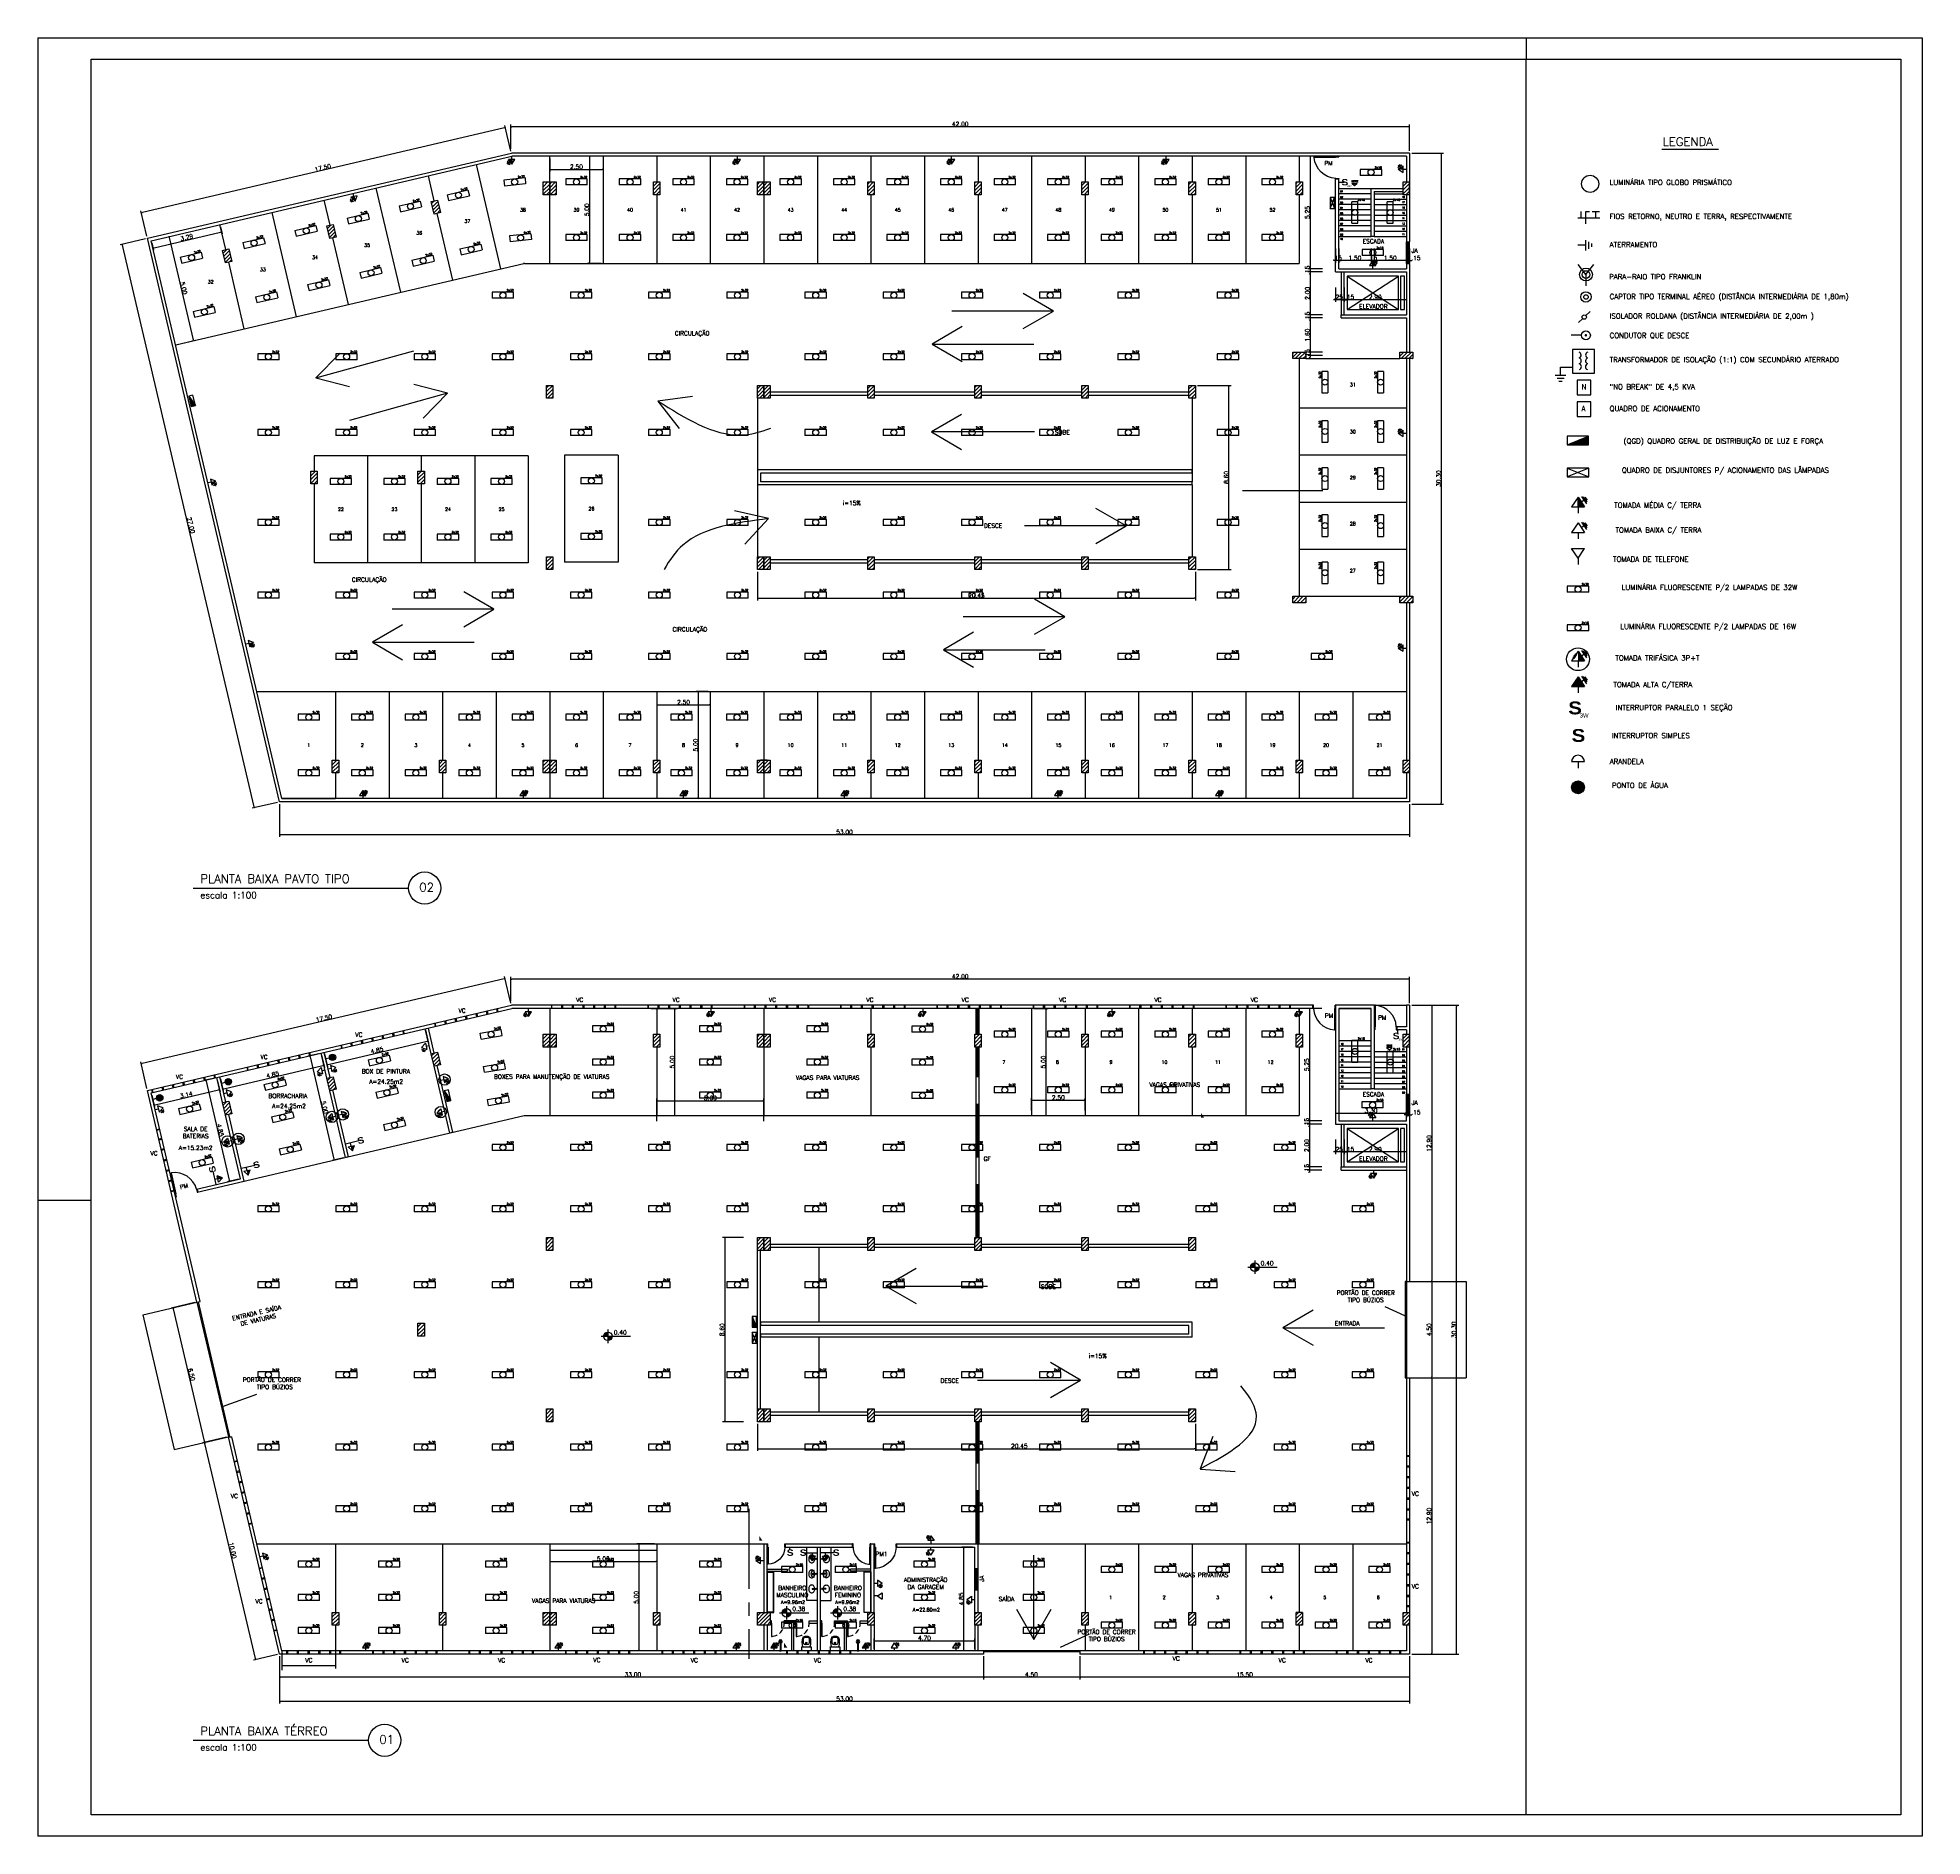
# Model space of a CAD drawing. Header units: millimetres. Extents: x 682 to 1119, y 341 to 434.
# Drawn here: x 681.7 to 769.7, y 341.3 to 425.3 of the extents above; entities that cross this region are included whole.
import ezdxf
from ezdxf.enums import TextEntityAlignment as Align

# ---------------------------------------------------------------- set-up
doc = ezdxf.new("R2010")
doc.units = ezdxf.units.MM
for name, pattern in [('CENTER2', [1.125, 0.75, -0.125, 0.125, -0.125]), ('CENTERX2', [4, 2.5, -0.5, 0.5, -0.5]), ('DASHED', [0.75, 0.5, -0.25]), ('HIDDEN', [0.375, 0.25, -0.125])]:
    doc.linetypes.add(name, pattern=pattern)
for name, color, linetype in [('04', 4, 'Continuous'), ('ALV', 6, 'Continuous'), ('AR-ALVENARIA_EM_VISTA-001-C', 1, 'Continuous'), ('AR-ALVENARIA_EM_VISTA-002-C', 2, 'Continuous'), ('AR-ALVENARIA_EM_VISTA-004-C', 4, 'Continuous'), ('AR-CARIMBO-002-C', 2, 'Continuous'), ('AR-COTAS-001-C', 1, 'Continuous'), ('AR-ESQUADRIAS_ABERTURAS-001-H', 1, 'HIDDEN'), ('AR-ESQUADRIAS_EM_VISTA-002-C', 2, 'Continuous'), ('AR-INDICAÇÕES_GRÁFICAS-002-C', 2, 'Continuous'), ('AR-LINHA_DE_CORTE-007-E', 7, 'CENTER2'), ('AR-MOBILIÁRIO_EM_VISTA-002-C', 2, 'Continuous'), ('AR-PISO_EM_PLANTA-001-C', 1, 'Continuous'), ('AR-TEXTOS_ALTURA_2_5MM-003C', 3, 'Continuous'), ('AR-TEXTOS_ALTURA_3_0MM-003C', 3, 'Continuous'), ('AR-TEXTOS_ALTURA_4_0MM-004-C', 4, 'Continuous'), ('AR-TEXTOS_ALTURA_6_0MM-005-C', 5, 'Continuous'), ('EIXOS', 2, 'Continuous'), ('ESQUADRIAS_2', 2, 'CENTERX2'), ('GARAGEM', 1, 'Continuous'), ('hatch', 253, 'Continuous'), ('Linha fina', 8, 'Continuous'), ('M', 2, 'Continuous'), ('Pena_1', 1, 'Continuous'), ('PENA_2', 2, 'Continuous'), ('PENA_4', 4, 'Continuous'), ('PENA_6', 5, 'Continuous'), ('PENAFINA', 2, 'Continuous'), ('TEXTO', 2, 'Continuous'), ('VISTAS', 7, 'Continuous')]:
    doc.layers.add(name, color=color, linetype=linetype)
doc.styles.add('R60', font='simplex.shx', dxfattribs={"height": 0.08})
doc.styles.add('R80', font='simplex.shx', dxfattribs={"height": 0.1})
doc.styles.add('ROMANS', font='romans')
doc.styles.add('T20', font='simplex.shx', dxfattribs={"height": 0.2})
doc.styles.add('T50', font='simplex.shx', dxfattribs={"height": 0.5})
doc.dimstyles.new('ISO-25_WS', dxfattribs={"dimscale": 0.282828, "dimtxt": 0.8, "dimasz": 2, "dimexe": 0.1, "dimexo": 0.625, "dimgap": 0.325, "dimtad": 1, "dimzin": 4, "dimdsep": 46, "dimtxsty": 'Standard', "dimsah": 1, "dimcen": 2.5, "dimadec": 0, "dimazin": 0, "dimtfac": 1, "dimtdec": 0, "dimtmove": 2, "dimatfit": 3, "dimfxl": 1, "dimtolj": 1, "dimtzin": 0, "dimarcsym": 0})
doc.dimstyles.new('PADRÃO', dxfattribs={"dimscale": 0.05, "dimtxt": 2, "dimasz": 1, "dimexe": 2, "dimexo": 2, "dimgap": 0.5, "dimtad": 1, "dimzin": 5, "dimdsep": 46, "dimtxsty": 'ROMANS', "dimblk1": 'DOT', "dimblk2": 'DOT', "dimsah": 1, "dimcen": 2.5, "dimdle": 0.2, "dimclrd": 1, "dimclre": 1, "dimclrt": 3, "dimadec": 0, "dimazin": 0, "dimtfac": 1, "dimtix": 1, "dimtmove": 2, "dimatfit": 3, "dimldrblk": 'DOT', "dimfxl": 1, "dimtolj": 1, "dimtzin": 1, "dimarcsym": 0})
pattern_1 = [(45, (707.43386, 340.00985), (-0.08838835, 0.08838835), [])]
pattern_2 = [(45, (707.43386, 379.81149), (-0.08838835, 0.08838835), [])]
pattern_3 = [(45, (707.43386, 340.00985), (-0.08838835, 0.08838835), [])]
pattern_4 = [(45, (707.43386, 379.11149), (-0.08838835, 0.08838835), [])]
pattern_5 = [(45, (707.43386, 380.51149), (-0.08838835, 0.08838835), [])]

# ---------------------------------------------------------------- blocks, each defined once
blk = doc.blocks.new('_DOT')
at = {"color": 0, "linetype": 'ByBlock'}
blk.add_line((-0.5, 0), (-1, 0), dxfattribs=at)
at = {"color": 0, "linetype": 'ByBlock', "const_width": 0.5}
blk.add_lwpolyline([(-0.25, 0, 1), (0.25, 0, 1)], format="xyb", close=True, dxfattribs=at)
blk = doc.blocks.new('*D9')
at = {"layer": 'AR-COTAS-001-C', "color": 1, "linetype": 'ByBlock', "lineweight": -2}
for p, q in [((703.766, 380.28), (703.766, 381.41)), ((745.679, 381.31), (703.816, 381.31)), ((745.729, 380.182), (745.729, 381.41))]:
    blk.add_line(p, q, dxfattribs=at)
at = {"layer": 'DEFPOINTS', "color": 0, "linetype": 'ByBlock'}
for p in [(703.766, 381.31), (703.766, 380.18), (745.729, 380.082)]:
    blk.add_point(p, dxfattribs=at)
at = {"layer": 'AR-COTAS-001-C', "color": 1, "linetype": 'ByBlock', "lineweight": -2, "xscale": 0.05, "yscale": 0.05, "zscale": 0.05, "rotation": 180}
blk.add_blockref('_DOT', (703.766, 381.31), dxfattribs=at)
at = {"layer": 'AR-COTAS-001-C', "color": 1, "linetype": 'ByBlock', "lineweight": -2, "xscale": 0.05, "yscale": 0.05, "zscale": 0.05}
blk.add_blockref('_DOT', (745.729, 381.31), dxfattribs=at)
at = {"layer": 'AR-COTAS-001-C', "color": 3, "linetype": 'ByBlock', "insert": (724.747, 381.435), "char_height": 0.2, "attachment_point": 5, "style": 'ROMANS'}
blk.add_mtext('\\A1;42.00', dxfattribs=at)
blk = doc.blocks.new('*D10')
at = {"layer": 'AR-COTAS-001-C', "color": 1, "linetype": 'ByBlock', "lineweight": -2}
for p, q in [((745.829, 419.884), (747.312, 419.884)), ((747.212, 419.834), (747.212, 389.534)), ((745.829, 389.484), (747.312, 389.484))]:
    blk.add_line(p, q, dxfattribs=at)
at = {"layer": 'DEFPOINTS', "color": 0, "linetype": 'ByBlock'}
for p in [(745.729, 419.884), (745.729, 389.484), (747.212, 389.484)]:
    blk.add_point(p, dxfattribs=at)
at = {"layer": 'AR-COTAS-001-C', "color": 1, "linetype": 'ByBlock', "lineweight": -2, "xscale": 0.05, "yscale": 0.05, "zscale": 0.05}
for p, rotation in [((747.212, 419.884), 90), ((747.212, 389.484), 270)]:
    blk.add_blockref('_DOT', p, dxfattribs=dict(at, rotation=rotation))
at = {"layer": 'AR-COTAS-001-C', "color": 3, "linetype": 'ByBlock', "insert": (747.087, 404.684), "char_height": 0.2, "attachment_point": 5, "rotation": 90, "style": 'ROMANS'}
blk.add_mtext('\\A1;30.30', dxfattribs=at)
blk = doc.blocks.new('*D11')
at = {"layer": 'AR-COTAS-001-C', "color": 1, "linetype": 'ByBlock', "lineweight": -2}
for p, q in [((703.766, 420.081), (703.766, 421.212)), ((745.679, 421.112), (703.816, 421.112)), ((745.729, 419.984), (745.729, 421.212))]:
    blk.add_line(p, q, dxfattribs=at)
at = {"layer": 'DEFPOINTS', "color": 0, "linetype": 'ByBlock'}
for p in [(703.766, 421.112), (703.766, 419.981), (745.729, 419.884)]:
    blk.add_point(p, dxfattribs=at)
at = {"layer": 'AR-COTAS-001-C', "color": 1, "linetype": 'ByBlock', "lineweight": -2, "xscale": 0.05, "yscale": 0.05, "zscale": 0.05, "rotation": 180}
blk.add_blockref('_DOT', (703.766, 421.112), dxfattribs=at)
at = {"layer": 'AR-COTAS-001-C', "color": 1, "linetype": 'ByBlock', "lineweight": -2, "xscale": 0.05, "yscale": 0.05, "zscale": 0.05}
blk.add_blockref('_DOT', (745.729, 421.112), dxfattribs=at)
at = {"layer": 'AR-COTAS-001-C', "color": 3, "linetype": 'ByBlock', "insert": (724.747, 421.237), "char_height": 0.2, "attachment_point": 5, "style": 'ROMANS'}
blk.add_mtext('\\A1;42.00', dxfattribs=at)
blk = doc.blocks.new('*D12')
at = {"layer": 'AR-COTAS-001-C', "color": 1, "linetype": 'ByBlock', "lineweight": -2}
for p, q in [((745.829, 380.082), (748.028, 380.082)), ((747.928, 349.832), (747.928, 380.032)), ((745.829, 349.782), (748.028, 349.782))]:
    blk.add_line(p, q, dxfattribs=at)
at = {"layer": 'DEFPOINTS', "color": 0, "linetype": 'ByBlock'}
for p in [(745.729, 380.082), (747.928, 380.082), (745.729, 349.782)]:
    blk.add_point(p, dxfattribs=at)
at = {"layer": 'AR-COTAS-001-C', "color": 1, "linetype": 'ByBlock', "lineweight": -2, "xscale": 0.05, "yscale": 0.05, "zscale": 0.05}
for p, rotation in [((747.928, 380.082), 90), ((747.928, 349.782), 270)]:
    blk.add_blockref('_DOT', p, dxfattribs=dict(at, rotation=rotation))
at = {"layer": 'AR-COTAS-001-C', "color": 3, "linetype": 'ByBlock', "insert": (747.803, 364.932), "char_height": 0.2, "attachment_point": 5, "rotation": 90, "style": 'ROMANS'}
blk.add_mtext('\\A1;30.30', dxfattribs=at)
blk = doc.blocks.new('*D13')
at = {"layer": 'AR-COTAS-001-C', "color": 1, "linetype": 'ByBlock', "lineweight": -2}
for p, q in [((730.329, 349.682), (730.329, 348.602)), ((745.729, 349.682), (745.729, 348.602)), ((745.679, 348.702), (730.379, 348.702))]:
    blk.add_line(p, q, dxfattribs=at)
at = {"layer": 'DEFPOINTS', "color": 0, "linetype": 'ByBlock'}
for p in [(730.329, 349.782), (745.729, 349.782), (730.329, 348.702)]:
    blk.add_point(p, dxfattribs=at)
at = {"layer": 'AR-COTAS-001-C', "color": 1, "linetype": 'ByBlock', "lineweight": -2, "xscale": 0.05, "yscale": 0.05, "zscale": 0.05, "rotation": 180}
blk.add_blockref('_DOT', (730.329, 348.702), dxfattribs=at)
at = {"layer": 'AR-COTAS-001-C', "color": 1, "linetype": 'ByBlock', "lineweight": -2, "xscale": 0.05, "yscale": 0.05, "zscale": 0.05}
blk.add_blockref('_DOT', (745.729, 348.702), dxfattribs=at)
at = {"layer": 'AR-COTAS-001-C', "color": 3, "linetype": 'ByBlock', "insert": (738.029, 348.827), "char_height": 0.2, "attachment_point": 5, "style": 'ROMANS'}
blk.add_mtext('\\A1;15.50', dxfattribs=at)
blk = doc.blocks.new('*D14')
at = {"layer": 'AR-COTAS-001-C', "color": 1, "linetype": 'ByBlock', "lineweight": -2}
for p, q in [((725.829, 349.682), (725.829, 348.602)), ((730.266, 348.702), (725.879, 348.702))]:
    blk.add_line(p, q, dxfattribs=at)
at = {"layer": 'DEFPOINTS', "color": 0, "linetype": 'ByBlock'}
for p in [(725.829, 349.782), (725.829, 348.702), (730.316, 348.702)]:
    blk.add_point(p, dxfattribs=at)
at = {"layer": 'AR-COTAS-001-C', "color": 1, "linetype": 'ByBlock', "lineweight": -2, "xscale": 0.05, "yscale": 0.05, "zscale": 0.05, "rotation": 180}
blk.add_blockref('_DOT', (725.829, 348.702), dxfattribs=at)
at = {"layer": 'AR-COTAS-001-C', "color": 1, "linetype": 'ByBlock', "lineweight": -2, "xscale": 0.05, "yscale": 0.05, "zscale": 0.05}
blk.add_blockref('_DOT', (730.316, 348.702), dxfattribs=at)
at = {"layer": 'AR-COTAS-001-C', "color": 3, "linetype": 'ByBlock', "insert": (728.073, 348.827), "char_height": 0.2, "attachment_point": 5, "style": 'ROMANS'}
blk.add_mtext('\\A1;4.50', dxfattribs=at)
blk = doc.blocks.new('*D15')
at = {"layer": 'AR-COTAS-001-C', "color": 1, "linetype": 'ByBlock', "lineweight": -2}
for p, q in [((692.96, 349.682), (692.96, 348.602)), ((725.829, 349.682), (725.829, 348.602)), ((725.779, 348.702), (693.01, 348.702))]:
    blk.add_line(p, q, dxfattribs=at)
at = {"layer": 'DEFPOINTS', "color": 0, "linetype": 'ByBlock'}
for p in [(692.96, 349.782), (725.829, 349.782), (692.96, 348.702)]:
    blk.add_point(p, dxfattribs=at)
at = {"layer": 'AR-COTAS-001-C', "color": 1, "linetype": 'ByBlock', "lineweight": -2, "xscale": 0.05, "yscale": 0.05, "zscale": 0.05, "rotation": 180}
blk.add_blockref('_DOT', (692.96, 348.702), dxfattribs=at)
at = {"layer": 'AR-COTAS-001-C', "color": 1, "linetype": 'ByBlock', "lineweight": -2, "xscale": 0.05, "yscale": 0.05, "zscale": 0.05}
blk.add_blockref('_DOT', (725.829, 348.702), dxfattribs=at)
at = {"layer": 'AR-COTAS-001-C', "color": 3, "linetype": 'ByBlock', "insert": (709.394, 348.827), "char_height": 0.2, "attachment_point": 5, "style": 'ROMANS'}
blk.add_mtext('\\A1; 33.00', dxfattribs=at)
blk = doc.blocks.new('*D16')
at = {"layer": 'AR-ALVENARIA_EM_VISTA-001-C', "color": 1, "lineweight": -2}
for p, q in [((703.447, 381.321), (686.551, 377.363)), ((703.766, 380.18), (703.473, 381.429)), ((686.772, 376.199), (686.48, 377.449))]:
    blk.add_line(p, q, dxfattribs=at)
at = {"layer": 'DEFPOINTS', "color": 0}
for p in [(703.788, 380.082), (686.503, 377.352), (686.795, 376.102)]:
    blk.add_point(p, dxfattribs=at)
at = {"layer": 'AR-ALVENARIA_EM_VISTA-001-C', "color": 1, "lineweight": -2, "xscale": 0.05, "yscale": 0.05, "zscale": 0.05}
for p, rotation in [((703.496, 381.332), 13.18227157664048), ((686.503, 377.352), 193.1822715766405)]:
    blk.add_blockref('_DOT', p, dxfattribs=dict(at, rotation=rotation))
at = {"layer": 'AR-ALVENARIA_EM_VISTA-001-C', "color": 3, "insert": (694.971, 379.464), "char_height": 0.2, "attachment_point": 5, "rotation": 13.18227, "style": 'ROMANS'}
blk.add_mtext('\\A1; 17.50', dxfattribs=at)
blk = doc.blocks.new('*D17')
at = {"layer": 'AR-ALVENARIA_EM_VISTA-001-C', "color": 1, "lineweight": -2}
for p, q in [((745.832, 380.082), (746.866, 380.082)), ((746.766, 380.032), (746.766, 367.232)), ((745.829, 367.182), (746.866, 367.182))]:
    blk.add_line(p, q, dxfattribs=at)
at = {"layer": 'DEFPOINTS', "color": 0}
for p in [(745.732, 380.082), (745.729, 367.182), (746.766, 367.182)]:
    blk.add_point(p, dxfattribs=at)
at = {"layer": 'AR-ALVENARIA_EM_VISTA-001-C', "color": 1, "lineweight": -2, "xscale": 0.05, "yscale": 0.05, "zscale": 0.05}
for p, rotation in [((746.766, 380.082), 90), ((746.766, 367.182), 270)]:
    blk.add_blockref('_DOT', p, dxfattribs=dict(at, rotation=rotation))
at = {"layer": 'AR-ALVENARIA_EM_VISTA-001-C', "color": 3, "insert": (746.641, 373.632), "char_height": 0.2, "attachment_point": 5, "rotation": 90, "style": 'ROMANS'}
blk.add_mtext('\\A1;12.90', dxfattribs=at)
blk = doc.blocks.new('*D18')
at = {"layer": 'AR-ALVENARIA_EM_VISTA-001-C', "color": 1, "lineweight": -2}
for p, q in [((746.766, 367.132), (746.766, 362.732)), ((745.829, 362.682), (746.866, 362.682))]:
    blk.add_line(p, q, dxfattribs=at)
at = {"layer": 'DEFPOINTS', "color": 0}
for p in [(745.729, 367.182), (745.729, 362.682), (746.766, 362.682)]:
    blk.add_point(p, dxfattribs=at)
at = {"layer": 'AR-ALVENARIA_EM_VISTA-001-C', "color": 1, "lineweight": -2, "xscale": 0.05, "yscale": 0.05, "zscale": 0.05}
for p, rotation in [((746.766, 367.182), 90), ((746.766, 362.682), 270)]:
    blk.add_blockref('_DOT', p, dxfattribs=dict(at, rotation=rotation))
at = {"layer": 'AR-ALVENARIA_EM_VISTA-001-C', "color": 3, "insert": (746.641, 364.932), "char_height": 0.2, "attachment_point": 5, "rotation": 90, "style": 'ROMANS'}
blk.add_mtext('\\A1;4.50', dxfattribs=at)
blk = doc.blocks.new('*D19')
at = {"layer": 'AR-ALVENARIA_EM_VISTA-001-C', "color": 1, "lineweight": -2}
for p, q in [((746.766, 362.632), (746.766, 349.832)), ((745.929, 349.782), (746.866, 349.782))]:
    blk.add_line(p, q, dxfattribs=at)
at = {"layer": 'DEFPOINTS', "color": 0}
for p in [(745.729, 362.682), (745.829, 349.782), (746.766, 349.782)]:
    blk.add_point(p, dxfattribs=at)
at = {"layer": 'AR-ALVENARIA_EM_VISTA-001-C', "color": 1, "lineweight": -2, "xscale": 0.05, "yscale": 0.05, "zscale": 0.05}
for p, rotation in [((746.766, 362.682), 90), ((746.766, 349.782), 270)]:
    blk.add_blockref('_DOT', p, dxfattribs=dict(at, rotation=rotation))
at = {"layer": 'AR-ALVENARIA_EM_VISTA-001-C', "color": 3, "insert": (746.641, 356.232), "char_height": 0.2, "attachment_point": 5, "rotation": 90, "style": 'ROMANS'}
blk.add_mtext('\\A1;12.90', dxfattribs=at)
blk = doc.blocks.new('*D20')
at = {"layer": 'AR-COTAS-001-C', "color": 1, "linetype": 'ByBlock', "lineweight": -2}
for p, q in [((692.96, 349.682), (692.96, 347.474)), ((745.729, 349.682), (745.729, 347.474)), ((745.679, 347.574), (693.01, 347.574))]:
    blk.add_line(p, q, dxfattribs=at)
at = {"layer": 'DEFPOINTS', "color": 0, "linetype": 'ByBlock'}
for p in [(692.96, 349.782), (745.729, 349.782), (692.96, 347.574)]:
    blk.add_point(p, dxfattribs=at)
at = {"layer": 'AR-COTAS-001-C', "color": 1, "linetype": 'ByBlock', "lineweight": -2, "xscale": 0.05, "yscale": 0.05, "zscale": 0.05, "rotation": 180}
blk.add_blockref('_DOT', (692.96, 347.574), dxfattribs=at)
at = {"layer": 'AR-COTAS-001-C', "color": 1, "linetype": 'ByBlock', "lineweight": -2, "xscale": 0.05, "yscale": 0.05, "zscale": 0.05}
blk.add_blockref('_DOT', (745.729, 347.574), dxfattribs=at)
at = {"layer": 'AR-COTAS-001-C', "color": 3, "linetype": 'ByBlock', "insert": (719.344, 347.699), "char_height": 0.2, "attachment_point": 5, "style": 'ROMANS'}
blk.add_mtext('\\A1;53.00', dxfattribs=at)
blk = doc.blocks.new('*D21')
at = {"layer": 'AR-COTAS-001-C', "color": 1, "lineweight": -2}
for p, q in [((692.96, 389.484), (692.96, 387.951)), ((745.729, 389.484), (745.729, 387.951)), ((745.679, 388.051), (693.01, 388.051))]:
    blk.add_line(p, q, dxfattribs=at)
at = {"layer": 'DEFPOINTS', "color": 0}
for p in [(692.96, 389.584), (745.729, 389.584), (692.96, 388.051)]:
    blk.add_point(p, dxfattribs=at)
at = {"layer": 'AR-COTAS-001-C', "color": 1, "lineweight": -2, "xscale": 0.05, "yscale": 0.05, "zscale": 0.05, "rotation": 180}
blk.add_blockref('_DOT', (692.96, 388.051), dxfattribs=at)
at = {"layer": 'AR-COTAS-001-C', "color": 1, "lineweight": -2, "xscale": 0.05, "yscale": 0.05, "zscale": 0.05}
blk.add_blockref('_DOT', (745.729, 388.051), dxfattribs=at)
at = {"layer": 'AR-COTAS-001-C', "color": 3, "insert": (719.344, 388.176), "char_height": 0.2, "attachment_point": 5, "style": 'ROMANS'}
blk.add_mtext('\\A1;53.00', dxfattribs=at)
blk = doc.blocks.new('*D22')
at = {"layer": 'AR-ALVENARIA_EM_VISTA-001-C', "color": 1, "lineweight": -2}
for p, q in [((703.462, 421.059), (686.566, 417.102)), ((703.766, 419.981), (703.488, 421.168)), ((686.772, 416.001), (686.495, 417.188))]:
    blk.add_line(p, q, dxfattribs=at)
at = {"layer": 'DEFPOINTS', "color": 0}
for p in [(703.788, 419.884), (686.517, 417.09), (686.795, 415.904)]:
    blk.add_point(p, dxfattribs=at)
at = {"layer": 'AR-ALVENARIA_EM_VISTA-001-C', "color": 1, "lineweight": -2, "xscale": 0.05, "yscale": 0.05, "zscale": 0.05}
for p, rotation in [((703.51, 421.07), 13.18227157664024), ((686.517, 417.09), 193.1822715766402)]:
    blk.add_blockref('_DOT', p, dxfattribs=dict(at, rotation=rotation))
at = {"layer": 'AR-ALVENARIA_EM_VISTA-001-C', "color": 3, "insert": (694.985, 419.202), "char_height": 0.2, "attachment_point": 5, "rotation": 13.18227, "style": 'ROMANS'}
blk.add_mtext('\\A1;17.50', dxfattribs=at)
blk = doc.blocks.new('*D23')
at = {"layer": 'AR-ALVENARIA_EM_VISTA-001-C', "color": 1, "lineweight": -2}
for p, q in [((686.698, 415.881), (685.525, 415.606)), ((691.776, 389.358), (685.634, 415.58)), ((692.863, 389.561), (691.69, 389.286))]:
    blk.add_line(p, q, dxfattribs=at)
at = {"layer": 'DEFPOINTS', "color": 0}
for p in [(685.623, 415.629), (686.795, 415.904), (692.96, 389.584)]:
    blk.add_point(p, dxfattribs=at)
at = {"layer": 'AR-ALVENARIA_EM_VISTA-001-C', "color": 1, "lineweight": -2, "xscale": 0.05, "yscale": 0.05, "zscale": 0.05}
for p, rotation in [((685.623, 415.629), 103.1822715737632), ((691.787, 389.309), 283.1822715737632)]:
    blk.add_blockref('_DOT', p, dxfattribs=dict(at, rotation=rotation))
at = {"layer": 'AR-ALVENARIA_EM_VISTA-001-C', "color": 3, "insert": (688.827, 402.498), "char_height": 0.2, "attachment_point": 5, "rotation": 283.18227, "style": 'ROMANS'}
blk.add_mtext('\\A1;27.00', dxfattribs=at)
blk = doc.blocks.new('*D24')
at = {"layer": 'AR-ALVENARIA_EM_VISTA-001-C', "color": 1, "lineweight": -2}
for p, q in [((690.485, 359.909), (689.372, 359.649)), ((691.835, 349.57), (689.48, 359.623)), ((692.863, 349.759), (691.749, 349.499))]:
    blk.add_line(p, q, dxfattribs=at)
at = {"layer": 'DEFPOINTS', "color": 0}
for p in [(690.583, 359.932), (689.469, 359.671), (692.96, 349.782)]:
    blk.add_point(p, dxfattribs=at)
at = {"layer": 'AR-ALVENARIA_EM_VISTA-001-C', "color": 1, "lineweight": -2, "xscale": 0.05, "yscale": 0.05, "zscale": 0.05}
for p, rotation in [((689.469, 359.671), 103.1822715737635), ((691.846, 349.521), 283.1822715737634)]:
    blk.add_blockref('_DOT', p, dxfattribs=dict(at, rotation=rotation))
at = {"layer": 'AR-ALVENARIA_EM_VISTA-001-C', "color": 3, "insert": (690.779, 354.625), "char_height": 0.2, "attachment_point": 5, "rotation": 283.18227, "style": 'ROMANS'}
blk.add_mtext('\\A1;10.00', dxfattribs=at)
blk = doc.blocks.new('*D25')
at = {"layer": 'AR-ALVENARIA_EM_VISTA-001-C', "color": 1, "lineweight": -2}
for p, q in [((689.013, 366.197), (687.899, 365.936)), ((689.458, 359.72), (688.008, 365.91))]:
    blk.add_line(p, q, dxfattribs=at)
at = {"layer": 'DEFPOINTS', "color": 0}
for p in [(689.11, 366.219), (687.996, 365.959), (690.583, 359.932)]:
    blk.add_point(p, dxfattribs=at)
at = {"layer": 'AR-ALVENARIA_EM_VISTA-001-C', "color": 1, "lineweight": -2, "xscale": 0.05, "yscale": 0.05, "zscale": 0.05}
for p, rotation in [((687.996, 365.959), 103.1822715737618), ((689.469, 359.671), 283.1822715737618)]:
    blk.add_blockref('_DOT', p, dxfattribs=dict(at, rotation=rotation))
at = {"layer": 'AR-ALVENARIA_EM_VISTA-001-C', "color": 3, "insert": (688.854, 362.843), "char_height": 0.2, "attachment_point": 5, "rotation": 283.18227, "style": 'ROMANS'}
blk.add_mtext('\\A1;6.50', dxfattribs=at)
blk = doc.blocks.new('PORTA_100')
at = {"layer": 'ESQUADRIAS_2', "linetype": 'Continuous'}
for p, q in [((-0.15, 1.03), (-0.15, 1.06)), ((-0.15, 1.06), (0, 1.06)), ((-0.15, 1.03), (0, 1.03)), ((0, 1.03), (0, 1.06)), ((-0.15, 0.03), (0, 0.03)), ((-0.15, 0), (-0.15, 0.03)), ((-0.15, 0), (0, 0)), ((0, 0), (0, 0.03))]:
    blk.add_line(p, q, dxfattribs=at)
at = {"layer": 'PENA_2', "linetype": 'Continuous', "ltscale": 5}
for p, q in [((-1.15, 0.06), (-1.151, 0.03)), ((-0.15, 0.03), (-1.151, 0.03)), ((-0.15, 0.06), (-1.15, 0.06)), ((-0.15, 0.03), (-0.15, 0.06))]:
    blk.add_line(p, q, dxfattribs=at)
blk.add_arc((-0.104, -0.018), 1.049, 92.50003, 175.75384, dxfattribs=at)
blk = doc.blocks.new('*D26')
at = {"layer": 'AR-COTAS-001-C', "color": 1, "lineweight": -2}
for p, q in [((707.979, 419.734), (707.339, 419.734)), ((707.439, 419.684), (707.439, 414.784)), ((707.979, 414.734), (707.339, 414.734))]:
    blk.add_line(p, q, dxfattribs=at)
at = {"layer": 'DEFPOINTS', "color": 0}
for p in [(708.079, 419.734), (707.439, 414.734), (708.079, 414.734)]:
    blk.add_point(p, dxfattribs=at)
at = {"layer": 'AR-COTAS-001-C', "color": 1, "lineweight": -2, "xscale": 0.05, "yscale": 0.05, "zscale": 0.05}
for p, rotation in [((707.439, 419.734), 90), ((707.439, 414.734), 270)]:
    blk.add_blockref('_DOT', p, dxfattribs=dict(at, rotation=rotation))
at = {"layer": 'AR-COTAS-001-C', "color": 3, "insert": (707.314, 417.234), "char_height": 0.2, "attachment_point": 5, "rotation": 90, "style": 'ROMANS'}
blk.add_mtext('\\A1;5.00', dxfattribs=at)
blk = doc.blocks.new('*D27')
at = {"layer": 'AR-COTAS-001-C', "color": 1, "lineweight": -2}
for p, q in [((705.579, 419.634), (705.579, 419.021)), ((705.629, 419.121), (708.029, 419.121)), ((708.079, 419.634), (708.079, 419.021))]:
    blk.add_line(p, q, dxfattribs=at)
at = {"layer": 'DEFPOINTS', "color": 0}
for p in [(705.579, 419.734), (708.079, 419.734), (708.079, 419.121)]:
    blk.add_point(p, dxfattribs=at)
at = {"layer": 'AR-COTAS-001-C', "color": 1, "lineweight": -2, "xscale": 0.05, "yscale": 0.05, "zscale": 0.05, "rotation": 180}
blk.add_blockref('_DOT', (705.579, 419.121), dxfattribs=at)
at = {"layer": 'AR-COTAS-001-C', "color": 1, "lineweight": -2, "xscale": 0.05, "yscale": 0.05, "zscale": 0.05}
blk.add_blockref('_DOT', (708.079, 419.121), dxfattribs=at)
at = {"layer": 'AR-COTAS-001-C', "color": 3, "insert": (706.829, 419.246), "char_height": 0.2, "attachment_point": 5, "style": 'ROMANS'}
blk.add_mtext('\\A1;2.50', dxfattribs=at)
blk = doc.blocks.new('*D28')
at = {"layer": 'AR-COTAS-001-C', "color": 1, "lineweight": -2}
for p, q in [((710.579, 394.634), (710.579, 394.014)), ((713.079, 394.634), (713.079, 394.014)), ((710.629, 394.114), (713.029, 394.114))]:
    blk.add_line(p, q, dxfattribs=at)
at = {"layer": 'DEFPOINTS', "color": 0}
for p in [(710.579, 394.734), (713.079, 394.734), (713.079, 394.114)]:
    blk.add_point(p, dxfattribs=at)
at = {"layer": 'AR-COTAS-001-C', "color": 1, "lineweight": -2, "xscale": 0.05, "yscale": 0.05, "zscale": 0.05, "rotation": 180}
blk.add_blockref('_DOT', (710.579, 394.114), dxfattribs=at)
at = {"layer": 'AR-COTAS-001-C', "color": 1, "lineweight": -2, "xscale": 0.05, "yscale": 0.05, "zscale": 0.05}
blk.add_blockref('_DOT', (713.079, 394.114), dxfattribs=at)
at = {"layer": 'AR-COTAS-001-C', "color": 3, "insert": (711.829, 394.239), "char_height": 0.2, "attachment_point": 5, "style": 'ROMANS'}
blk.add_mtext('\\A1;2.50', dxfattribs=at)
blk = doc.blocks.new('*D29')
at = {"layer": 'AR-COTAS-001-C', "color": 1, "lineweight": -2}
for p, q in [((712.979, 394.734), (712.415, 394.734)), ((712.515, 394.684), (712.515, 389.784)), ((712.979, 389.734), (712.415, 389.734))]:
    blk.add_line(p, q, dxfattribs=at)
at = {"layer": 'DEFPOINTS', "color": 0}
for p in [(713.079, 394.734), (712.515, 389.734), (713.079, 389.734)]:
    blk.add_point(p, dxfattribs=at)
at = {"layer": 'AR-COTAS-001-C', "color": 1, "lineweight": -2, "xscale": 0.05, "yscale": 0.05, "zscale": 0.05}
for p, rotation in [((712.515, 394.734), 90), ((712.515, 389.734), 270)]:
    blk.add_blockref('_DOT', p, dxfattribs=dict(at, rotation=rotation))
at = {"layer": 'AR-COTAS-001-C', "color": 3, "insert": (712.39, 392.234), "char_height": 0.2, "attachment_point": 5, "rotation": 90, "style": 'ROMANS'}
blk.add_mtext('\\A1;5.00', dxfattribs=at)
blk = doc.blocks.new('*D30')
at = {"layer": 'AR-COTAS-001-C', "color": 1, "lineweight": -2}
for p, q in [((735.829, 409.034), (737.395, 409.034)), ((737.295, 400.484), (737.295, 408.984)), ((735.829, 400.434), (737.395, 400.434))]:
    blk.add_line(p, q, dxfattribs=at)
at = {"layer": 'DEFPOINTS', "color": 0}
for p in [(735.729, 409.034), (737.295, 409.034), (735.729, 400.434)]:
    blk.add_point(p, dxfattribs=at)
at = {"layer": 'AR-COTAS-001-C', "color": 1, "lineweight": -2, "xscale": 0.05, "yscale": 0.05, "zscale": 0.05}
for p, rotation in [((737.295, 409.034), 90), ((737.295, 400.434), 270)]:
    blk.add_blockref('_DOT', p, dxfattribs=dict(at, rotation=rotation))
at = {"layer": 'AR-COTAS-001-C', "color": 3, "insert": (737.17, 404.734), "char_height": 0.2, "attachment_point": 5, "rotation": 90, "style": 'ROMANS'}
blk.add_mtext('\\A1;8.60', dxfattribs=at)
blk = doc.blocks.new('*D31')
at = {"layer": 'AR-COTAS-001-C', "color": 1, "lineweight": -2}
for p, q in [((714.621, 369.232), (713.653, 369.232)), ((713.753, 369.182), (713.753, 360.682)), ((714.621, 360.632), (713.653, 360.632))]:
    blk.add_line(p, q, dxfattribs=at)
at = {"layer": 'DEFPOINTS', "color": 0}
for p in [(714.721, 369.232), (713.753, 360.632), (714.721, 360.632)]:
    blk.add_point(p, dxfattribs=at)
at = {"layer": 'AR-COTAS-001-C', "color": 1, "lineweight": -2, "xscale": 0.05, "yscale": 0.05, "zscale": 0.05}
for p, rotation in [((713.753, 369.232), 90), ((713.753, 360.632), 270)]:
    blk.add_blockref('_DOT', p, dxfattribs=dict(at, rotation=rotation))
at = {"layer": 'AR-COTAS-001-C', "color": 3, "insert": (713.628, 364.932), "char_height": 0.2, "attachment_point": 5, "rotation": 90, "style": 'ROMANS'}
blk.add_mtext('\\A1;8.60', dxfattribs=at)
blk = doc.blocks.new('*D32')
at = {"layer": 'AR-COTAS-001-C', "color": 1, "lineweight": -2}
for p, q in [((710.579, 374.679), (710.579, 375.729)), ((710.629, 375.629), (715.529, 375.629)), ((715.579, 374.679), (715.579, 375.729))]:
    blk.add_line(p, q, dxfattribs=at)
at = {"layer": 'DEFPOINTS', "color": 0}
for p in [(715.579, 375.629), (710.579, 374.579), (715.579, 374.579)]:
    blk.add_point(p, dxfattribs=at)
at = {"layer": 'AR-COTAS-001-C', "color": 1, "lineweight": -2, "xscale": 0.05, "yscale": 0.05, "zscale": 0.05, "rotation": 180}
blk.add_blockref('_DOT', (710.579, 375.629), dxfattribs=at)
at = {"layer": 'AR-COTAS-001-C', "color": 1, "lineweight": -2, "xscale": 0.05, "yscale": 0.05, "zscale": 0.05}
blk.add_blockref('_DOT', (715.579, 375.629), dxfattribs=at)
at = {"layer": 'AR-COTAS-001-C', "color": 3, "insert": (713.079, 375.754), "char_height": 0.2, "attachment_point": 5, "style": 'ROMANS'}
blk.add_mtext('\\A1;5.00', dxfattribs=at)
blk = doc.blocks.new('*D33')
at = {"layer": 'AR-COTAS-001-C', "color": 1, "lineweight": -2}
for p, q in [((710.311, 379.932), (711.525, 379.932)), ((711.425, 374.982), (711.425, 379.882)), ((710.311, 374.932), (711.525, 374.932))]:
    blk.add_line(p, q, dxfattribs=at)
at = {"layer": 'DEFPOINTS', "color": 0}
for p in [(710.211, 379.932), (711.425, 379.932), (710.211, 374.932)]:
    blk.add_point(p, dxfattribs=at)
at = {"layer": 'AR-COTAS-001-C', "color": 1, "lineweight": -2, "xscale": 0.05, "yscale": 0.05, "zscale": 0.05}
for p, rotation in [((711.425, 379.932), 90), ((711.425, 374.932), 270)]:
    blk.add_blockref('_DOT', p, dxfattribs=dict(at, rotation=rotation))
at = {"layer": 'AR-COTAS-001-C', "color": 3, "insert": (711.3, 377.432), "char_height": 0.2, "attachment_point": 5, "rotation": 90, "style": 'ROMANS'}
blk.add_mtext('\\A1;5.00', dxfattribs=at)
blk = doc.blocks.new('*D34')
at = {"layer": 'AR-COTAS-001-C', "color": 1, "lineweight": -2}
for p, q in [((728.079, 375.173), (728.079, 375.748)), ((728.129, 375.648), (730.529, 375.648)), ((730.579, 375.173), (730.579, 375.748))]:
    blk.add_line(p, q, dxfattribs=at)
at = {"layer": 'DEFPOINTS', "color": 0}
for p in [(728.079, 375.073), (730.579, 375.648), (730.579, 375.073)]:
    blk.add_point(p, dxfattribs=at)
at = {"layer": 'AR-COTAS-001-C', "color": 1, "lineweight": -2, "xscale": 0.05, "yscale": 0.05, "zscale": 0.05, "rotation": 180}
blk.add_blockref('_DOT', (728.079, 375.648), dxfattribs=at)
at = {"layer": 'AR-COTAS-001-C', "color": 1, "lineweight": -2, "xscale": 0.05, "yscale": 0.05, "zscale": 0.05}
blk.add_blockref('_DOT', (730.579, 375.648), dxfattribs=at)
at = {"layer": 'AR-COTAS-001-C', "color": 3, "insert": (729.329, 375.773), "char_height": 0.2, "attachment_point": 5, "style": 'ROMANS'}
blk.add_mtext('\\A1;2.50', dxfattribs=at)
blk = doc.blocks.new('*D35')
at = {"layer": 'AR-COTAS-001-C', "color": 1, "lineweight": -2}
for p, q in [((728.179, 379.932), (728.854, 379.932)), ((728.754, 374.982), (728.754, 379.882)), ((728.179, 374.932), (728.854, 374.932))]:
    blk.add_line(p, q, dxfattribs=at)
at = {"layer": 'DEFPOINTS', "color": 0}
for p in [(728.079, 379.932), (728.754, 379.932), (728.079, 374.932)]:
    blk.add_point(p, dxfattribs=at)
at = {"layer": 'AR-COTAS-001-C', "color": 1, "lineweight": -2, "xscale": 0.05, "yscale": 0.05, "zscale": 0.05}
for p, rotation in [((728.754, 379.932), 90), ((728.754, 374.932), 270)]:
    blk.add_blockref('_DOT', p, dxfattribs=dict(at, rotation=rotation))
at = {"layer": 'AR-COTAS-001-C', "color": 3, "insert": (728.629, 377.432), "char_height": 0.2, "attachment_point": 5, "rotation": 90, "style": 'ROMANS'}
blk.add_mtext('\\A1;5.00', dxfattribs=at)
blk = doc.blocks.new('*D36')
at = {"layer": 'AR-COTAS-001-C', "color": 1, "lineweight": -2}
for p, q in [((715.279, 360.532), (715.279, 359.273)), ((735.729, 360.532), (735.729, 359.273)), ((715.329, 359.373), (735.679, 359.373))]:
    blk.add_line(p, q, dxfattribs=at)
at = {"layer": 'DEFPOINTS', "color": 0}
for p in [(715.279, 360.632), (735.729, 360.632), (735.729, 359.373)]:
    blk.add_point(p, dxfattribs=at)
at = {"layer": 'AR-COTAS-001-C', "color": 1, "lineweight": -2, "xscale": 0.05, "yscale": 0.05, "zscale": 0.05, "rotation": 180}
blk.add_blockref('_DOT', (715.279, 359.373), dxfattribs=at)
at = {"layer": 'AR-COTAS-001-C', "color": 1, "lineweight": -2, "xscale": 0.05, "yscale": 0.05, "zscale": 0.05}
blk.add_blockref('_DOT', (735.729, 359.373), dxfattribs=at)
at = {"layer": 'AR-COTAS-001-C', "color": 3, "insert": (727.508, 359.498), "char_height": 0.2, "attachment_point": 5, "style": 'ROMANS'}
blk.add_mtext('\\A1;20.45', dxfattribs=at)
blk = doc.blocks.new('*D37')
at = {"layer": 'AR-COTAS-001-C', "color": 1, "lineweight": -2}
for p, q in [((715.279, 400.334), (715.279, 398.993)), ((735.729, 400.334), (735.729, 398.993)), ((715.329, 399.093), (735.679, 399.093))]:
    blk.add_line(p, q, dxfattribs=at)
at = {"layer": 'DEFPOINTS', "color": 0}
for p in [(715.279, 400.434), (735.729, 400.434), (735.729, 399.093)]:
    blk.add_point(p, dxfattribs=at)
at = {"layer": 'AR-COTAS-001-C', "color": 1, "lineweight": -2, "xscale": 0.05, "yscale": 0.05, "zscale": 0.05, "rotation": 180}
blk.add_blockref('_DOT', (715.279, 399.093), dxfattribs=at)
at = {"layer": 'AR-COTAS-001-C', "color": 1, "lineweight": -2, "xscale": 0.05, "yscale": 0.05, "zscale": 0.05}
blk.add_blockref('_DOT', (735.729, 399.093), dxfattribs=at)
at = {"layer": 'AR-COTAS-001-C', "color": 3, "insert": (725.504, 399.218), "char_height": 0.2, "attachment_point": 5, "style": 'ROMANS'}
blk.add_mtext('\\A1;20.45', dxfattribs=at)
blk = doc.blocks.new('*D38')
at = {"layer": 'AR-COTAS-001-C', "color": 1, "lineweight": -2}
for p, q in [((686.976, 415.792), (687.897, 416.008)), ((687.811, 415.936), (688.928, 411.165)), ((688.116, 410.924), (689.037, 411.139))]:
    blk.add_line(p, q, dxfattribs=at)
at = {"layer": 'DEFPOINTS', "color": 0}
for p in [(686.878, 415.769), (688.94, 411.117), (688.018, 410.901)]:
    blk.add_point(p, dxfattribs=at)
at = {"layer": 'AR-COTAS-001-C', "color": 1, "lineweight": -2, "xscale": 0.05, "yscale": 0.05, "zscale": 0.05}
for p, rotation in [((687.8, 415.985), 103.1822715737635), ((688.94, 411.117), 283.1822715737635)]:
    blk.add_blockref('_DOT', p, dxfattribs=dict(at, rotation=rotation))
at = {"layer": 'AR-COTAS-001-C', "color": 3, "insert": (688.491, 413.579), "char_height": 0.2, "attachment_point": 5, "rotation": 283.18227, "style": 'ROMANS'}
blk.add_mtext('\\A1;5.00', dxfattribs=at)
blk = doc.blocks.new('*D39')
at = {"layer": 'AR-COTAS-001-C', "color": 1, "lineweight": -2}
for p, q in [((690.202, 416.445), (690.282, 416.106)), ((686.998, 415.694), (687.078, 415.356)), ((687.104, 415.465), (690.21, 416.192))]:
    blk.add_line(p, q, dxfattribs=at)
at = {"layer": 'DEFPOINTS', "color": 0}
for p in [(690.179, 416.542), (686.976, 415.792), (690.259, 416.204)]:
    blk.add_point(p, dxfattribs=at)
at = {"layer": 'AR-COTAS-001-C', "color": 1, "lineweight": -2, "xscale": 0.05, "yscale": 0.05, "zscale": 0.05}
for p, rotation in [((687.055, 415.453), 193.1822715569757), ((690.259, 416.204), 13.18227155697569)]:
    blk.add_blockref('_DOT', p, dxfattribs=dict(at, rotation=rotation))
at = {"layer": 'AR-COTAS-001-C', "color": 3, "insert": (688.628, 415.95), "char_height": 0.2, "attachment_point": 5, "rotation": 13.18227, "style": 'ROMANS'}
blk.add_mtext('\\A1;3.29', dxfattribs=at)
blk = doc.blocks.new('*D40')
at = {"layer": 'AR-COTAS-001-C', "color": 1, "lineweight": -2}
for p, q in [((686.998, 375.893), (687.131, 375.328)), ((687.156, 375.437), (690.117, 376.13)), ((690.056, 376.609), (690.189, 376.044))]:
    blk.add_line(p, q, dxfattribs=at)
at = {"layer": 'DEFPOINTS', "color": 0}
for p in [(690.033, 376.706), (686.976, 375.99), (690.166, 376.142)]:
    blk.add_point(p, dxfattribs=at)
at = {"layer": 'AR-COTAS-001-C', "color": 1, "lineweight": -2, "xscale": 0.05, "yscale": 0.05, "zscale": 0.05}
for p, rotation in [((690.166, 376.142), 13.18227157664051), ((687.108, 375.425), 193.1822715766405)]:
    blk.add_blockref('_DOT', p, dxfattribs=dict(at, rotation=rotation))
at = {"layer": 'AR-COTAS-001-C', "color": 3, "insert": (688.608, 375.905), "char_height": 0.2, "attachment_point": 5, "rotation": 13.18227, "style": 'ROMANS'}
blk.add_mtext('\\A1;3.14', dxfattribs=at)
blk = doc.blocks.new('*D41')
at = {"layer": 'AR-COTAS-001-C', "color": 1, "lineweight": -2}
for p, q in [((689.936, 376.684), (689.426, 376.564)), ((689.534, 376.538), (690.618, 371.913)), ((691.042, 371.961), (690.532, 371.842))]:
    blk.add_line(p, q, dxfattribs=at)
at = {"layer": 'DEFPOINTS', "color": 0}
for p in [(690.033, 376.706), (690.629, 371.865), (691.139, 371.984)]:
    blk.add_point(p, dxfattribs=at)
at = {"layer": 'AR-COTAS-001-C', "color": 1, "lineweight": -2, "xscale": 0.05, "yscale": 0.05, "zscale": 0.05}
for p, rotation in [((689.523, 376.587), 103.1822654684174), ((690.629, 371.865), 283.1822654684174)]:
    blk.add_blockref('_DOT', p, dxfattribs=dict(at, rotation=rotation))
at = {"layer": 'AR-COTAS-001-C', "color": 3, "insert": (690.198, 374.254), "char_height": 0.2, "attachment_point": 5, "rotation": 283.18227, "style": 'ROMANS'}
blk.add_mtext('\\A1;4.85', dxfattribs=at)
blk = doc.blocks.new('*D42')
at = {"layer": 'AR-COTAS-001-C', "color": 1, "lineweight": -2}
for p, q in [((694.924, 377.749), (695.058, 377.18)), ((690.202, 376.643), (690.336, 376.074)), ((690.361, 376.183), (694.986, 377.266))]:
    blk.add_line(p, q, dxfattribs=at)
at = {"layer": 'DEFPOINTS', "color": 0}
for p in [(694.902, 377.847), (690.179, 376.741), (695.035, 377.278)]:
    blk.add_point(p, dxfattribs=at)
at = {"layer": 'AR-COTAS-001-C', "color": 1, "lineweight": -2, "xscale": 0.05, "yscale": 0.05, "zscale": 0.05}
for p, rotation in [((695.035, 377.278), 13.18227156042047), ((690.313, 376.172), 193.1822715604204)]:
    blk.add_blockref('_DOT', p, dxfattribs=dict(at, rotation=rotation))
at = {"layer": 'AR-COTAS-001-C', "color": 3, "insert": (692.645, 376.846), "char_height": 0.2, "attachment_point": 5, "rotation": 13.18227, "style": 'ROMANS'}
blk.add_mtext('\\A1;4.85', dxfattribs=at)
blk = doc.blocks.new('*D43')
at = {"layer": 'AR-COTAS-001-C', "color": 1, "lineweight": -2}
for p, q in [((694.804, 377.824), (694.28, 377.701)), ((694.388, 377.675), (695.506, 372.904)), ((695.945, 372.956), (695.42, 372.833))]:
    blk.add_line(p, q, dxfattribs=at)
at = {"layer": 'DEFPOINTS', "color": 0}
for p in [(694.902, 377.847), (695.517, 372.856), (696.042, 372.978)]:
    blk.add_point(p, dxfattribs=at)
at = {"layer": 'AR-COTAS-001-C', "color": 1, "lineweight": -2, "xscale": 0.05, "yscale": 0.05, "zscale": 0.05}
for p, rotation in [((694.377, 377.724), 103.1822715737637), ((695.517, 372.856), 283.1822715737637)]:
    blk.add_blockref('_DOT', p, dxfattribs=dict(at, rotation=rotation))
at = {"layer": 'AR-COTAS-001-C', "color": 3, "insert": (695.069, 375.318), "char_height": 0.2, "attachment_point": 5, "rotation": 283.18227, "style": 'ROMANS'}
blk.add_mtext('\\A1;5.00', dxfattribs=at)
blk = doc.blocks.new('*D44')
at = {"layer": 'AR-COTAS-001-C', "color": 1, "lineweight": -2}
for p, q in [((695.23, 377.319), (699.855, 378.402)), ((699.783, 378.93), (699.926, 378.316)), ((695.06, 377.824), (695.204, 377.21))]:
    blk.add_line(p, q, dxfattribs=at)
at = {"layer": 'DEFPOINTS', "color": 0}
for p in [(699.76, 379.027), (699.904, 378.413), (695.038, 377.921)]:
    blk.add_point(p, dxfattribs=at)
at = {"layer": 'AR-COTAS-001-C', "color": 1, "lineweight": -2, "xscale": 0.05, "yscale": 0.05, "zscale": 0.05}
for p, rotation in [((699.904, 378.413), 13.18227155745494), ((695.181, 377.307), 193.182271557455)]:
    blk.add_blockref('_DOT', p, dxfattribs=dict(at, rotation=rotation))
at = {"layer": 'AR-COTAS-001-C', "color": 3, "insert": (697.514, 377.982), "char_height": 0.2, "attachment_point": 5, "rotation": 13.18227, "style": 'ROMANS'}
blk.add_mtext('\\A1;4.85', dxfattribs=at)
blk = doc.blocks.new('*D45')
at = {"layer": 'AR-COTAS-001-C', "color": 1, "lineweight": -2}
for p, q in [((720.729, 350.032), (720.729, 350.507)), ((720.779, 350.407), (725.379, 350.407)), ((725.429, 350.032), (725.429, 350.507))]:
    blk.add_line(p, q, dxfattribs=at)
at = {"layer": 'DEFPOINTS', "color": 0}
for p in [(725.429, 350.407), (720.729, 349.932), (725.429, 349.932)]:
    blk.add_point(p, dxfattribs=at)
at = {"layer": 'AR-COTAS-001-C', "color": 1, "lineweight": -2, "xscale": 0.05, "yscale": 0.05, "zscale": 0.05, "rotation": 180}
blk.add_blockref('_DOT', (720.729, 350.407), dxfattribs=at)
at = {"layer": 'AR-COTAS-001-C', "color": 1, "lineweight": -2, "xscale": 0.05, "yscale": 0.05, "zscale": 0.05}
blk.add_blockref('_DOT', (725.429, 350.407), dxfattribs=at)
at = {"layer": 'AR-COTAS-001-C', "color": 3, "insert": (723.079, 350.532), "char_height": 0.2, "attachment_point": 5, "style": 'ROMANS'}
blk.add_mtext('\\A1;4.70', dxfattribs=at)
blk = doc.blocks.new('*D46')
at = {"layer": 'AR-COTAS-001-C', "color": 1, "lineweight": -2}
for p, q in [((725.329, 354.782), (724.823, 354.782)), ((724.923, 349.982), (724.923, 354.732)), ((725.329, 349.932), (724.823, 349.932))]:
    blk.add_line(p, q, dxfattribs=at)
at = {"layer": 'DEFPOINTS', "color": 0}
for p in [(724.923, 354.782), (725.429, 354.782), (725.429, 349.932)]:
    blk.add_point(p, dxfattribs=at)
at = {"layer": 'AR-COTAS-001-C', "color": 1, "lineweight": -2, "xscale": 0.05, "yscale": 0.05, "zscale": 0.05}
for p, rotation in [((724.923, 354.782), 90), ((724.923, 349.932), 270)]:
    blk.add_blockref('_DOT', p, dxfattribs=dict(at, rotation=rotation))
at = {"layer": 'AR-COTAS-001-C', "color": 3, "insert": (724.798, 352.357), "char_height": 0.2, "attachment_point": 5, "rotation": 90, "style": 'ROMANS'}
blk.add_mtext('\\A1;4.85', dxfattribs=at)
blk = doc.blocks.new('*D47')
at = {"layer": 'AR-COTAS-001-C', "color": 1, "lineweight": -2}
for p, q in [((705.579, 354.832), (705.579, 354.015)), ((710.579, 354.832), (710.579, 354.015)), ((705.629, 354.115), (710.529, 354.115))]:
    blk.add_line(p, q, dxfattribs=at)
at = {"layer": 'DEFPOINTS', "color": 0}
for p in [(705.579, 354.932), (710.579, 354.932), (710.579, 354.115)]:
    blk.add_point(p, dxfattribs=at)
at = {"layer": 'AR-COTAS-001-C', "color": 1, "lineweight": -2, "xscale": 0.05, "yscale": 0.05, "zscale": 0.05, "rotation": 180}
blk.add_blockref('_DOT', (705.579, 354.115), dxfattribs=at)
at = {"layer": 'AR-COTAS-001-C', "color": 1, "lineweight": -2, "xscale": 0.05, "yscale": 0.05, "zscale": 0.05}
blk.add_blockref('_DOT', (710.579, 354.115), dxfattribs=at)
at = {"layer": 'AR-COTAS-001-C', "color": 3, "insert": (708.079, 354.24), "char_height": 0.2, "attachment_point": 5, "style": 'ROMANS'}
blk.add_mtext('\\A1;5.00', dxfattribs=at)
blk = doc.blocks.new('*D48')
at = {"layer": 'AR-COTAS-001-C', "color": 1, "lineweight": -2}
for p, q in [((710.479, 354.932), (709.643, 354.932)), ((709.743, 354.882), (709.743, 349.982)), ((710.479, 349.932), (709.643, 349.932))]:
    blk.add_line(p, q, dxfattribs=at)
at = {"layer": 'DEFPOINTS', "color": 0}
for p in [(710.579, 354.932), (709.743, 349.932), (710.579, 349.932)]:
    blk.add_point(p, dxfattribs=at)
at = {"layer": 'AR-COTAS-001-C', "color": 1, "lineweight": -2, "xscale": 0.05, "yscale": 0.05, "zscale": 0.05}
for p, rotation in [((709.743, 354.932), 90), ((709.743, 349.932), 270)]:
    blk.add_blockref('_DOT', p, dxfattribs=dict(at, rotation=rotation))
at = {"layer": 'AR-COTAS-001-C', "color": 3, "insert": (709.618, 352.432), "char_height": 0.2, "attachment_point": 5, "rotation": 90, "style": 'ROMANS'}
blk.add_mtext('\\A1;5.00', dxfattribs=at)
blk = doc.blocks.new('*D49')
at = {"layer": 'AR-COTAS-001-C', "color": 1, "lineweight": -2}
for p, q in [((742.429, 415.435), (742.429, 414.76)), ((743.929, 415.435), (743.929, 414.76)), ((743.879, 414.86), (742.479, 414.86))]:
    blk.add_line(p, q, dxfattribs=at)
at = {"layer": 'DEFPOINTS', "color": 0}
for p in [(742.429, 415.535), (743.929, 415.535), (742.429, 414.86)]:
    blk.add_point(p, dxfattribs=at)
at = {"layer": 'AR-COTAS-001-C', "color": 1, "lineweight": -2, "xscale": 0.05, "yscale": 0.05, "zscale": 0.05, "rotation": 180}
blk.add_blockref('_DOT', (742.429, 414.86), dxfattribs=at)
at = {"layer": 'AR-COTAS-001-C', "color": 1, "lineweight": -2, "xscale": 0.05, "yscale": 0.05, "zscale": 0.05}
blk.add_blockref('_DOT', (743.929, 414.86), dxfattribs=at)
at = {"layer": 'AR-COTAS-001-C', "color": 3, "insert": (743.179, 414.985), "char_height": 0.2, "attachment_point": 5, "style": 'ROMANS'}
blk.add_mtext('\\A1;1.50', dxfattribs=at)
blk = doc.blocks.new('*D50')
at = {"layer": 'AR-COTAS-001-C', "color": 1, "lineweight": -2}
for p, q in [((744.079, 415.435), (744.079, 414.76)), ((745.579, 415.435), (745.579, 414.76)), ((745.529, 414.86), (744.129, 414.86))]:
    blk.add_line(p, q, dxfattribs=at)
at = {"layer": 'DEFPOINTS', "color": 0}
for p in [(744.079, 415.535), (745.579, 415.535), (744.079, 414.86)]:
    blk.add_point(p, dxfattribs=at)
at = {"layer": 'AR-COTAS-001-C', "color": 1, "lineweight": -2, "xscale": 0.05, "yscale": 0.05, "zscale": 0.05, "rotation": 180}
blk.add_blockref('_DOT', (744.079, 414.86), dxfattribs=at)
at = {"layer": 'AR-COTAS-001-C', "color": 1, "lineweight": -2, "xscale": 0.05, "yscale": 0.05, "zscale": 0.05}
blk.add_blockref('_DOT', (745.579, 414.86), dxfattribs=at)
at = {"layer": 'AR-COTAS-001-C', "color": 3, "insert": (744.829, 414.985), "char_height": 0.2, "attachment_point": 5, "style": 'ROMANS'}
blk.add_mtext('\\A1;1.50', dxfattribs=at)
blk = doc.blocks.new('*D51')
at = {"layer": 'AR-COTAS-001-C', "color": 1, "lineweight": -2}
for p, q in [((743.929, 415.435), (743.929, 414.76)), ((744.079, 415.435), (744.079, 414.76)), ((743.879, 414.86), (743.829, 414.86)), ((744.079, 414.86), (743.929, 414.86)), ((744.129, 414.86), (744.179, 414.86))]:
    blk.add_line(p, q, dxfattribs=at)
at = {"layer": 'DEFPOINTS', "color": 0}
for p in [(743.929, 415.535), (744.079, 415.535), (743.929, 414.86)]:
    blk.add_point(p, dxfattribs=at)
at = {"layer": 'AR-COTAS-001-C', "color": 1, "lineweight": -2, "xscale": 0.05, "yscale": 0.05, "zscale": 0.05}
blk.add_blockref('_DOT', (743.929, 414.86), dxfattribs=at)
at = {"layer": 'AR-COTAS-001-C', "color": 1, "lineweight": -2, "xscale": 0.05, "yscale": 0.05, "zscale": 0.05, "rotation": 180}
blk.add_blockref('_DOT', (744.079, 414.86), dxfattribs=at)
at = {"layer": 'AR-COTAS-001-C', "color": 3, "insert": (744.004, 414.985), "char_height": 0.2, "attachment_point": 5, "style": 'ROMANS'}
blk.add_mtext('\\A1;.15', dxfattribs=at)
blk = doc.blocks.new('*D52')
at = {"layer": 'AR-COTAS-001-C', "color": 1, "lineweight": -2}
for p, q in [((745.579, 415.435), (745.579, 414.76)), ((745.729, 415.435), (745.729, 414.76)), ((745.529, 414.86), (745.479, 414.86)), ((745.729, 414.86), (745.579, 414.86)), ((745.779, 414.86), (745.829, 414.86))]:
    blk.add_line(p, q, dxfattribs=at)
at = {"layer": 'DEFPOINTS', "color": 0}
for p in [(745.579, 415.535), (745.729, 415.535), (745.579, 414.86)]:
    blk.add_point(p, dxfattribs=at)
at = {"layer": 'AR-COTAS-001-C', "color": 1, "lineweight": -2, "xscale": 0.05, "yscale": 0.05, "zscale": 0.05}
blk.add_blockref('_DOT', (745.579, 414.86), dxfattribs=at)
at = {"layer": 'AR-COTAS-001-C', "color": 1, "lineweight": -2, "xscale": 0.05, "yscale": 0.05, "zscale": 0.05, "rotation": 180}
blk.add_blockref('_DOT', (745.729, 414.86), dxfattribs=at)
at = {"layer": 'AR-COTAS-001-C', "color": 3, "insert": (746.028, 414.985), "char_height": 0.2, "attachment_point": 5, "style": 'ROMANS'}
blk.add_mtext('\\A1;.15', dxfattribs=at)
blk = doc.blocks.new('*D53')
at = {"layer": 'AR-COTAS-001-C', "color": 1, "lineweight": -2}
for p, q in [((741.662, 414.334), (740.987, 414.334)), ((741.087, 414.284), (741.087, 412.384)), ((741.662, 412.334), (740.987, 412.334))]:
    blk.add_line(p, q, dxfattribs=at)
at = {"layer": 'DEFPOINTS', "color": 0}
for p in [(741.762, 414.334), (741.087, 412.334), (741.762, 412.334)]:
    blk.add_point(p, dxfattribs=at)
at = {"layer": 'AR-COTAS-001-C', "color": 1, "lineweight": -2, "xscale": 0.05, "yscale": 0.05, "zscale": 0.05}
for p, rotation in [((741.087, 414.334), 90), ((741.087, 412.334), 270)]:
    blk.add_blockref('_DOT', p, dxfattribs=dict(at, rotation=rotation))
at = {"layer": 'AR-COTAS-001-C', "color": 3, "insert": (740.962, 413.334), "char_height": 0.2, "attachment_point": 5, "rotation": 90, "style": 'ROMANS'}
blk.add_mtext('\\A1;2.00', dxfattribs=at)
blk = doc.blocks.new('*D54')
at = {"layer": 'AR-COTAS-001-C', "color": 1, "lineweight": -2}
for p, q in [((741.662, 414.484), (740.987, 414.484)), ((741.087, 414.534), (741.087, 414.584)), ((741.087, 414.484), (741.087, 414.334)), ((741.662, 414.334), (740.987, 414.334)), ((741.087, 414.284), (741.087, 414.234))]:
    blk.add_line(p, q, dxfattribs=at)
at = {"layer": 'DEFPOINTS', "color": 0}
for p in [(741.762, 414.484), (741.087, 414.334), (741.762, 414.334)]:
    blk.add_point(p, dxfattribs=at)
at = {"layer": 'AR-COTAS-001-C', "color": 1, "lineweight": -2, "xscale": 0.05, "yscale": 0.05, "zscale": 0.05}
for p, rotation in [((741.087, 414.484), 270), ((741.087, 414.334), 90)]:
    blk.add_blockref('_DOT', p, dxfattribs=dict(at, rotation=rotation))
at = {"layer": 'AR-COTAS-001-C', "color": 3, "insert": (740.962, 414.409), "char_height": 0.2, "attachment_point": 5, "rotation": 90, "style": 'ROMANS'}
blk.add_mtext('\\A1;.15', dxfattribs=at)
blk = doc.blocks.new('*D55')
at = {"layer": 'AR-COTAS-001-C', "color": 1, "lineweight": -2}
for p, q in [((741.662, 419.734), (740.987, 419.734)), ((741.087, 419.684), (741.087, 414.534)), ((741.662, 414.484), (740.987, 414.484))]:
    blk.add_line(p, q, dxfattribs=at)
at = {"layer": 'DEFPOINTS', "color": 0}
for p in [(741.762, 419.734), (741.087, 414.484), (741.762, 414.484)]:
    blk.add_point(p, dxfattribs=at)
at = {"layer": 'AR-COTAS-001-C', "color": 1, "lineweight": -2, "xscale": 0.05, "yscale": 0.05, "zscale": 0.05}
for p, rotation in [((741.087, 419.734), 90), ((741.087, 414.484), 270)]:
    blk.add_blockref('_DOT', p, dxfattribs=dict(at, rotation=rotation))
at = {"layer": 'AR-COTAS-001-C', "color": 3, "insert": (740.962, 417.109), "char_height": 0.2, "attachment_point": 5, "rotation": 90, "style": 'ROMANS'}
blk.add_mtext('\\A1;5.25', dxfattribs=at)
blk = doc.blocks.new('A$C24F306F9')
at = {"layer": 'TEXTO', "color": 2, "style": 'ROMANS'}
for s, p in [('01', (0.062, 2.054)), ('02', (0.062, 1.788)), ('03', (0.062, 1.538)), ('04', (0.062, 1.288)), ('05', (0.062, 1.038)), ('06', (0.062, 0.788)), ('07', (0.062, 0.538)), ('08', (0.063, 0.288)), ('09', (0.063, 0.038))]:
    blk.add_text(s, height=0.075, dxfattribs=at).set_placement(p, align=Align.MIDDLE)
blk = doc.blocks.new('*D56')
at = {"layer": 'AR-COTAS-001-C', "color": 1, "lineweight": -2}
for p, q in [((742.279, 415.435), (742.279, 414.76)), ((742.429, 415.435), (742.429, 414.76)), ((742.229, 414.86), (742.179, 414.86)), ((742.429, 414.86), (742.279, 414.86)), ((742.479, 414.86), (742.529, 414.86))]:
    blk.add_line(p, q, dxfattribs=at)
at = {"layer": 'DEFPOINTS', "color": 0}
for p in [(742.279, 415.535), (742.429, 415.535), (742.279, 414.86)]:
    blk.add_point(p, dxfattribs=at)
at = {"layer": 'AR-COTAS-001-C', "color": 1, "lineweight": -2, "xscale": 0.05, "yscale": 0.05, "zscale": 0.05}
blk.add_blockref('_DOT', (742.279, 414.86), dxfattribs=at)
at = {"layer": 'AR-COTAS-001-C', "color": 1, "lineweight": -2, "xscale": 0.05, "yscale": 0.05, "zscale": 0.05, "rotation": 180}
blk.add_blockref('_DOT', (742.429, 414.86), dxfattribs=at)
at = {"layer": 'AR-COTAS-001-C', "color": 3, "insert": (742.354, 414.985), "char_height": 0.2, "attachment_point": 5, "style": 'ROMANS'}
blk.add_mtext('\\A1;.15', dxfattribs=at)
blk = doc.blocks.new('*D57')
at = {"layer": 'AR-COTAS-001-C', "color": 1, "lineweight": -2}
for p, q in [((741.662, 412.334), (740.987, 412.334)), ((741.662, 412.184), (740.987, 412.184)), ((741.087, 412.384), (741.087, 412.434)), ((741.087, 412.334), (741.087, 412.184)), ((741.087, 412.134), (741.087, 412.084))]:
    blk.add_line(p, q, dxfattribs=at)
at = {"layer": 'DEFPOINTS', "color": 0}
for p in [(741.087, 412.184), (741.762, 412.334), (741.762, 412.184)]:
    blk.add_point(p, dxfattribs=at)
at = {"layer": 'AR-COTAS-001-C', "color": 1, "lineweight": -2, "xscale": 0.05, "yscale": 0.05, "zscale": 0.05}
for p, rotation in [((741.087, 412.334), 270), ((741.087, 412.184), 90)]:
    blk.add_blockref('_DOT', p, dxfattribs=dict(at, rotation=rotation))
at = {"layer": 'AR-COTAS-001-C', "color": 3, "insert": (740.962, 412.259), "char_height": 0.2, "attachment_point": 5, "rotation": 90, "style": 'ROMANS'}
blk.add_mtext('\\A1;.15', dxfattribs=at)
blk = doc.blocks.new('*D58')
at = {"layer": 'AR-COTAS-001-C', "color": 1, "lineweight": -2}
for p, q in [((741.662, 412.184), (740.987, 412.184)), ((741.087, 412.134), (741.087, 410.634)), ((741.662, 410.584), (740.987, 410.584))]:
    blk.add_line(p, q, dxfattribs=at)
at = {"layer": 'DEFPOINTS', "color": 0}
for p in [(741.762, 412.184), (741.087, 410.584), (741.762, 410.584)]:
    blk.add_point(p, dxfattribs=at)
at = {"layer": 'AR-COTAS-001-C', "color": 1, "lineweight": -2, "xscale": 0.05, "yscale": 0.05, "zscale": 0.05}
for p, rotation in [((741.087, 412.184), 90), ((741.087, 410.584), 270)]:
    blk.add_blockref('_DOT', p, dxfattribs=dict(at, rotation=rotation))
at = {"layer": 'AR-COTAS-001-C', "color": 3, "insert": (740.962, 411.384), "char_height": 0.2, "attachment_point": 5, "rotation": 90, "style": 'ROMANS'}
blk.add_mtext('\\A1;1.60', dxfattribs=at)
blk = doc.blocks.new('*D59')
at = {"layer": 'AR-COTAS-001-C', "color": 1, "lineweight": -2}
for p, q in [((741.662, 410.584), (740.987, 410.584)), ((741.662, 410.434), (740.987, 410.434)), ((741.087, 410.634), (741.087, 410.684)), ((741.087, 410.584), (741.087, 410.434)), ((741.087, 410.384), (741.087, 410.334))]:
    blk.add_line(p, q, dxfattribs=at)
at = {"layer": 'DEFPOINTS', "color": 0}
for p in [(741.087, 410.434), (741.762, 410.584), (741.762, 410.434)]:
    blk.add_point(p, dxfattribs=at)
at = {"layer": 'AR-COTAS-001-C', "color": 1, "lineweight": -2, "xscale": 0.05, "yscale": 0.05, "zscale": 0.05}
for p, rotation in [((741.087, 410.584), 270), ((741.087, 410.434), 90)]:
    blk.add_blockref('_DOT', p, dxfattribs=dict(at, rotation=rotation))
at = {"layer": 'AR-COTAS-001-C', "color": 3, "insert": (740.962, 410.509), "char_height": 0.2, "attachment_point": 5, "rotation": 90, "style": 'ROMANS'}
blk.add_mtext('\\A1;.15', dxfattribs=at)
blk = doc.blocks.new('*D60')
at = {"layer": 'AR-COTAS-001-C', "color": 1, "lineweight": -2}
for p, q in [((742.279, 375.526), (742.279, 374.944)), ((742.329, 375.044), (745.529, 375.044)), ((745.579, 375.497), (745.579, 374.944))]:
    blk.add_line(p, q, dxfattribs=at)
at = {"layer": 'DEFPOINTS', "color": 0}
for p in [(742.279, 375.626), (745.579, 375.597), (745.579, 375.044)]:
    blk.add_point(p, dxfattribs=at)
at = {"layer": 'AR-COTAS-001-C', "color": 1, "lineweight": -2, "xscale": 0.05, "yscale": 0.05, "zscale": 0.05, "rotation": 180}
blk.add_blockref('_DOT', (742.279, 375.044), dxfattribs=at)
at = {"layer": 'AR-COTAS-001-C', "color": 1, "lineweight": -2, "xscale": 0.05, "yscale": 0.05, "zscale": 0.05}
blk.add_blockref('_DOT', (745.579, 375.044), dxfattribs=at)
at = {"layer": 'AR-COTAS-001-C', "color": 3, "insert": (743.929, 375.169), "char_height": 0.2, "attachment_point": 5, "style": 'ROMANS'}
blk.add_mtext('\\A1;3.30', dxfattribs=at)
blk = doc.blocks.new('*D61')
at = {"layer": 'AR-COTAS-001-C', "color": 1, "lineweight": -2}
for p, q in [((745.529, 374.961), (745.479, 374.961)), ((745.579, 375.536), (745.579, 374.861)), ((745.729, 374.961), (745.579, 374.961)), ((745.729, 375.536), (745.729, 374.861)), ((745.779, 374.961), (745.829, 374.961))]:
    blk.add_line(p, q, dxfattribs=at)
at = {"layer": 'DEFPOINTS', "color": 0}
for p in [(745.579, 375.636), (745.579, 374.961), (745.729, 375.636)]:
    blk.add_point(p, dxfattribs=at)
at = {"layer": 'AR-COTAS-001-C', "color": 1, "lineweight": -2, "xscale": 0.05, "yscale": 0.05, "zscale": 0.05}
blk.add_blockref('_DOT', (745.579, 374.961), dxfattribs=at)
at = {"layer": 'AR-COTAS-001-C', "color": 1, "lineweight": -2, "xscale": 0.05, "yscale": 0.05, "zscale": 0.05, "rotation": 180}
blk.add_blockref('_DOT', (745.729, 374.961), dxfattribs=at)
at = {"layer": 'AR-COTAS-001-C', "color": 3, "insert": (746.028, 375.086), "char_height": 0.2, "attachment_point": 5, "style": 'ROMANS'}
blk.add_mtext('\\A1;.15', dxfattribs=at)
blk = doc.blocks.new('*D62')
at = {"layer": 'AR-COTAS-001-C', "color": 1, "lineweight": -2}
for p, q in [((741.628, 374.532), (740.954, 374.532)), ((741.054, 374.482), (741.054, 372.582)), ((741.628, 372.532), (740.954, 372.532))]:
    blk.add_line(p, q, dxfattribs=at)
at = {"layer": 'DEFPOINTS', "color": 0}
for p in [(741.728, 374.532), (741.054, 372.532), (741.728, 372.532)]:
    blk.add_point(p, dxfattribs=at)
at = {"layer": 'AR-COTAS-001-C', "color": 1, "lineweight": -2, "xscale": 0.05, "yscale": 0.05, "zscale": 0.05}
for p, rotation in [((741.054, 374.532), 90), ((741.054, 372.532), 270)]:
    blk.add_blockref('_DOT', p, dxfattribs=dict(at, rotation=rotation))
at = {"layer": 'AR-COTAS-001-C', "color": 3, "insert": (740.929, 373.532), "char_height": 0.2, "attachment_point": 5, "rotation": 90, "style": 'ROMANS'}
blk.add_mtext('\\A1;2.00', dxfattribs=at)
blk = doc.blocks.new('*D63')
at = {"layer": 'AR-COTAS-001-C', "color": 1, "lineweight": -2}
for p, q in [((741.628, 374.682), (740.954, 374.682)), ((741.628, 374.532), (740.954, 374.532)), ((741.054, 374.732), (741.054, 374.782)), ((741.054, 374.682), (741.054, 374.532)), ((741.054, 374.482), (741.054, 374.432))]:
    blk.add_line(p, q, dxfattribs=at)
at = {"layer": 'DEFPOINTS', "color": 0}
for p in [(741.054, 374.532), (741.728, 374.682), (741.728, 374.532)]:
    blk.add_point(p, dxfattribs=at)
at = {"layer": 'AR-COTAS-001-C', "color": 1, "lineweight": -2, "xscale": 0.05, "yscale": 0.05, "zscale": 0.05}
for p, rotation in [((741.054, 374.682), 270), ((741.054, 374.532), 90)]:
    blk.add_blockref('_DOT', p, dxfattribs=dict(at, rotation=rotation))
at = {"layer": 'AR-COTAS-001-C', "color": 3, "insert": (740.929, 374.607), "char_height": 0.2, "attachment_point": 5, "rotation": 90, "style": 'ROMANS'}
blk.add_mtext('\\A1;.15', dxfattribs=at)
blk = doc.blocks.new('*D64')
at = {"layer": 'AR-COTAS-001-C', "color": 1, "lineweight": -2}
for p, q in [((741.628, 379.932), (740.954, 379.932)), ((741.054, 379.882), (741.054, 374.732)), ((741.628, 374.682), (740.954, 374.682))]:
    blk.add_line(p, q, dxfattribs=at)
at = {"layer": 'DEFPOINTS', "color": 0}
for p in [(741.728, 379.932), (741.054, 374.682), (741.728, 374.682)]:
    blk.add_point(p, dxfattribs=at)
at = {"layer": 'AR-COTAS-001-C', "color": 1, "lineweight": -2, "xscale": 0.05, "yscale": 0.05, "zscale": 0.05}
for p, rotation in [((741.054, 379.932), 90), ((741.054, 374.682), 270)]:
    blk.add_blockref('_DOT', p, dxfattribs=dict(at, rotation=rotation))
at = {"layer": 'AR-COTAS-001-C', "color": 3, "insert": (740.929, 377.307), "char_height": 0.2, "attachment_point": 5, "rotation": 90, "style": 'ROMANS'}
blk.add_mtext('\\A1;5.25', dxfattribs=at)
blk = doc.blocks.new('*D65')
at = {"layer": 'AR-COTAS-001-C', "color": 1, "lineweight": -2}
for p, q in [((741.628, 372.532), (740.954, 372.532)), ((741.628, 372.382), (740.954, 372.382)), ((741.054, 372.582), (741.054, 372.632)), ((741.054, 372.532), (741.054, 372.382)), ((741.054, 372.332), (741.054, 372.282))]:
    blk.add_line(p, q, dxfattribs=at)
at = {"layer": 'DEFPOINTS', "color": 0}
for p in [(741.054, 372.382), (741.728, 372.532), (741.728, 372.382)]:
    blk.add_point(p, dxfattribs=at)
at = {"layer": 'AR-COTAS-001-C', "color": 1, "lineweight": -2, "xscale": 0.05, "yscale": 0.05, "zscale": 0.05}
for p, rotation in [((741.054, 372.532), 270), ((741.054, 372.382), 90)]:
    blk.add_blockref('_DOT', p, dxfattribs=dict(at, rotation=rotation))
at = {"layer": 'AR-COTAS-001-C', "color": 3, "insert": (740.929, 372.457), "char_height": 0.2, "attachment_point": 5, "rotation": 90, "style": 'ROMANS'}
blk.add_mtext('\\A1;.15', dxfattribs=at)
blk = doc.blocks.new('*D66')
at = {"layer": 'AR-COTAS-001-C', "color": 1, "lineweight": -2}
for p, q in [((742.679, 373.809), (742.679, 373.134)), ((745.529, 373.234), (742.729, 373.234)), ((745.579, 373.809), (745.579, 373.134))]:
    blk.add_line(p, q, dxfattribs=at)
at = {"layer": 'DEFPOINTS', "color": 0}
for p in [(742.679, 373.909), (742.679, 373.234), (745.579, 373.909)]:
    blk.add_point(p, dxfattribs=at)
at = {"layer": 'AR-COTAS-001-C', "color": 1, "lineweight": -2, "xscale": 0.05, "yscale": 0.05, "zscale": 0.05, "rotation": 180}
blk.add_blockref('_DOT', (742.679, 373.234), dxfattribs=at)
at = {"layer": 'AR-COTAS-001-C', "color": 1, "lineweight": -2, "xscale": 0.05, "yscale": 0.05, "zscale": 0.05}
blk.add_blockref('_DOT', (745.579, 373.234), dxfattribs=at)
at = {"layer": 'AR-COTAS-001-C', "color": 3, "insert": (744.129, 373.359), "char_height": 0.2, "attachment_point": 5, "style": 'ROMANS'}
blk.add_mtext('\\A1;2.90', dxfattribs=at)
blk = doc.blocks.new('*D67')
at = {"layer": 'AR-COTAS-001-C', "color": 1, "lineweight": -2}
for p, q in [((742.479, 373.234), (742.429, 373.234)), ((742.529, 373.809), (742.529, 373.134)), ((742.679, 373.234), (742.529, 373.234)), ((742.679, 373.809), (742.679, 373.134)), ((742.729, 373.234), (742.779, 373.234))]:
    blk.add_line(p, q, dxfattribs=at)
at = {"layer": 'DEFPOINTS', "color": 0}
for p in [(742.529, 373.909), (742.529, 373.234), (742.679, 373.909)]:
    blk.add_point(p, dxfattribs=at)
at = {"layer": 'AR-COTAS-001-C', "color": 1, "lineweight": -2, "xscale": 0.05, "yscale": 0.05, "zscale": 0.05}
blk.add_blockref('_DOT', (742.529, 373.234), dxfattribs=at)
at = {"layer": 'AR-COTAS-001-C', "color": 1, "lineweight": -2, "xscale": 0.05, "yscale": 0.05, "zscale": 0.05, "rotation": 180}
blk.add_blockref('_DOT', (742.679, 373.234), dxfattribs=at)
at = {"layer": 'AR-COTAS-001-C', "color": 3, "insert": (742.928, 373.359), "char_height": 0.2, "attachment_point": 5, "style": 'ROMANS'}
blk.add_mtext('\\A1;.15', dxfattribs=at)
blk = doc.blocks.new('*D68')
at = {"layer": 'AR-COTAS-001-C', "color": 1, "lineweight": -2}
for p, q in [((742.229, 373.234), (742.179, 373.234)), ((742.279, 373.809), (742.279, 373.134)), ((742.529, 373.234), (742.279, 373.234)), ((742.529, 373.809), (742.529, 373.134)), ((742.579, 373.234), (742.629, 373.234))]:
    blk.add_line(p, q, dxfattribs=at)
at = {"layer": 'DEFPOINTS', "color": 0}
for p in [(742.279, 373.909), (742.279, 373.234), (742.529, 373.909)]:
    blk.add_point(p, dxfattribs=at)
at = {"layer": 'AR-COTAS-001-C', "color": 1, "lineweight": -2, "xscale": 0.05, "yscale": 0.05, "zscale": 0.05}
blk.add_blockref('_DOT', (742.279, 373.234), dxfattribs=at)
at = {"layer": 'AR-COTAS-001-C', "color": 1, "lineweight": -2, "xscale": 0.05, "yscale": 0.05, "zscale": 0.05, "rotation": 180}
blk.add_blockref('_DOT', (742.529, 373.234), dxfattribs=at)
at = {"layer": 'AR-COTAS-001-C', "color": 3, "insert": (742.404, 373.359), "char_height": 0.2, "attachment_point": 5, "style": 'ROMANS'}
blk.add_mtext('\\A1;.25', dxfattribs=at)
blk = doc.blocks.new('*D69')
at = {"layer": 'AR-COTAS-001-C', "color": 1, "lineweight": -2}
for p, q in [((742.679, 413.61), (742.679, 412.936)), ((745.579, 413.61), (745.579, 412.936)), ((745.529, 413.036), (742.729, 413.036))]:
    blk.add_line(p, q, dxfattribs=at)
at = {"layer": 'DEFPOINTS', "color": 0}
for p in [(742.679, 413.71), (745.579, 413.71), (742.679, 413.036)]:
    blk.add_point(p, dxfattribs=at)
at = {"layer": 'AR-COTAS-001-C', "color": 1, "lineweight": -2, "xscale": 0.05, "yscale": 0.05, "zscale": 0.05, "rotation": 180}
blk.add_blockref('_DOT', (742.679, 413.036), dxfattribs=at)
at = {"layer": 'AR-COTAS-001-C', "color": 1, "lineweight": -2, "xscale": 0.05, "yscale": 0.05, "zscale": 0.05}
blk.add_blockref('_DOT', (745.579, 413.036), dxfattribs=at)
at = {"layer": 'AR-COTAS-001-C', "color": 3, "insert": (744.129, 413.161), "char_height": 0.2, "attachment_point": 5, "style": 'ROMANS'}
blk.add_mtext('\\A1;2.90', dxfattribs=at)
blk = doc.blocks.new('*D70')
at = {"layer": 'AR-COTAS-001-C', "color": 1, "lineweight": -2}
for p, q in [((742.529, 413.61), (742.529, 412.936)), ((742.679, 413.61), (742.679, 412.936)), ((742.479, 413.036), (742.429, 413.036)), ((742.679, 413.036), (742.529, 413.036)), ((742.729, 413.036), (742.779, 413.036))]:
    blk.add_line(p, q, dxfattribs=at)
at = {"layer": 'DEFPOINTS', "color": 0}
for p in [(742.529, 413.71), (742.679, 413.71), (742.529, 413.036)]:
    blk.add_point(p, dxfattribs=at)
at = {"layer": 'AR-COTAS-001-C', "color": 1, "lineweight": -2, "xscale": 0.05, "yscale": 0.05, "zscale": 0.05}
blk.add_blockref('_DOT', (742.529, 413.036), dxfattribs=at)
at = {"layer": 'AR-COTAS-001-C', "color": 1, "lineweight": -2, "xscale": 0.05, "yscale": 0.05, "zscale": 0.05, "rotation": 180}
blk.add_blockref('_DOT', (742.679, 413.036), dxfattribs=at)
at = {"layer": 'AR-COTAS-001-C', "color": 3, "insert": (742.928, 413.161), "char_height": 0.2, "attachment_point": 5, "style": 'ROMANS'}
blk.add_mtext('\\A1;.15', dxfattribs=at)
blk = doc.blocks.new('*D71')
at = {"layer": 'AR-COTAS-001-C', "color": 1, "lineweight": -2}
for p, q in [((742.279, 413.61), (742.279, 412.936)), ((742.529, 413.61), (742.529, 412.936)), ((742.229, 413.036), (742.179, 413.036)), ((742.529, 413.036), (742.279, 413.036)), ((742.579, 413.036), (742.629, 413.036))]:
    blk.add_line(p, q, dxfattribs=at)
at = {"layer": 'DEFPOINTS', "color": 0}
for p in [(742.279, 413.71), (742.529, 413.71), (742.279, 413.036)]:
    blk.add_point(p, dxfattribs=at)
at = {"layer": 'AR-COTAS-001-C', "color": 1, "lineweight": -2, "xscale": 0.05, "yscale": 0.05, "zscale": 0.05}
blk.add_blockref('_DOT', (742.279, 413.036), dxfattribs=at)
at = {"layer": 'AR-COTAS-001-C', "color": 1, "lineweight": -2, "xscale": 0.05, "yscale": 0.05, "zscale": 0.05, "rotation": 180}
blk.add_blockref('_DOT', (742.529, 413.036), dxfattribs=at)
at = {"layer": 'AR-COTAS-001-C', "color": 3, "insert": (742.404, 413.161), "char_height": 0.2, "attachment_point": 5, "style": 'ROMANS'}
blk.add_mtext('\\A1;.25', dxfattribs=at)
blk = doc.blocks.new('BACIACOPL')
at = {"linetype": 'Continuous'}
for p, q in [((0, -0.203), (0, 0.202)), ((0.155, 0.222), (0.02, 0.222)), ((0.175, -0.203), (0.175, 0.202)), ((0.299, 0.026), (0.353, 0.026)), ((0.299, -0.034), (0.299, 0.026)), ((0.155, -0.223), (0.02, -0.223)), ((0.299, -0.034), (0.353, -0.034))]:
    blk.add_line(p, q, dxfattribs=at)
blk.add_lwpolyline([(0.175, -0.165, 0.16137), (0.613, -0.156, 0.226846), (0.644, -0.125, 0.17033), (0.644, 0.125, 0.226846), (0.613, 0.156, 0.16137), (0.175, 0.165)], format="xyb", dxfattribs=at)
for centre, radius, start, end in [((0.02, 0.202), 0.02, 90, 180), ((0.155, 0.202), 0.02, 0, 90), ((0.608, 0), 0.338, 165.53136, 195.97183), ((0.319, 0.074), 0.04, 100.30896, 165.53136), ((0.453, -0.661), 0.788, 80.63984, 100.30896), ((0.353, -0.004), 0.03, 270, 90), ((0.575, 0.077), 0.04, 14.88899, 80.63984), ((0.287, 0), 0.338, 343.61008, 14.88899), ((0.02, -0.203), 0.02, 180, 270), ((0.155, -0.203), 0.02, 270, 0), ((0.322, -0.082), 0.04, 195.97183, 259.85085), ((0.453, 0.654), 0.788, 259.85085, 279.19677), ((0.573, -0.084), 0.04, 279.19677, 343.61008)]:
    blk.add_arc(centre, radius, start, end, dxfattribs=at)
blk = doc.blocks.new('BACIA_A')
at = {"layer": 'PENAFINA', "linetype": 'Continuous', "xscale": -1}
blk.add_blockref('BACIACOPL', (0.136, 0.008), dxfattribs=at)
blk = doc.blocks.new('PIA_O')
at = {"layer": 'VISTAS'}
for p, q in [((-0.01, -0.229), (-0.015, -0.081)), ((-0.01, -0.229), (0.01, -0.229)), ((0.01, -0.229), (0.015, -0.081))]:
    blk.add_line(p, q, dxfattribs=at)
for points in [[(-0.181, -0.254, 0.125307), (-0.168, -0.306, 0.105858), (-0.127, -0.354, 0.086481), (-0.069, -0.384, 0.076459), (0.005, -0.395, 0.076459), (0.078, -0.384, 0.086481), (0.136, -0.354, 0.105858), (0.177, -0.306, 0.125307), (0.19, -0.254, 0.125307), (0.177, -0.202, 0.105858), (0.136, -0.154, 0.086481), (0.078, -0.124, 0.066676), (0.014, -0.113, 0.076459)], [(-0.014, -0.114, 0.057284), (-0.069, -0.124, 0.086481), (-0.127, -0.154, 0.105858), (-0.168, -0.202, 0.125307), (-0.181, -0.254, 0.125307)]]:
    blk.add_lwpolyline(points, format="xyb", dxfattribs=at)
blk.add_circle((0, -0.062), 0.025, dxfattribs=at)
blk = doc.blocks.new('p80')
at = {"layer": 'ESQUADRIAS_2', "linetype": 'Continuous'}
for p, q in [((-1.431, -0.073), (-1.581, -0.073)), ((-1.581, -0.073), (-1.581, -0.103)), ((-1.431, -0.103), (-1.581, -0.103)), ((-1.431, -0.073), (-1.431, -0.103)), ((-1.581, -0.903), (-1.581, -0.933)), ((-1.431, -0.903), (-1.581, -0.903)), ((-1.431, -0.933), (-1.581, -0.933)), ((-1.431, -0.903), (-1.431, -0.933))]:
    blk.add_line(p, q, dxfattribs=at)
at = {"layer": 'PENA_2', "linetype": 'Continuous', "ltscale": 5}
for p, q in [((-1.431, -0.103), (-0.631, -0.103)), ((-1.431, -0.103), (-1.431, -0.133)), ((-1.431, -0.133), (-0.631, -0.133)), ((-0.631, -0.133), (-0.631, -0.103))]:
    blk.add_line(p, q, dxfattribs=at)
blk.add_arc((-1.431, -0.103), 0.8, 270, 360, dxfattribs=at)

msp = doc.modelspace()

# ---------------------------------------------------------------- hatches: boundary and pattern name
at = {"layer": 'AR-COTAS-001-C', "linetype": 'Continuous', "ltscale": 5}
h = msp.add_hatch(dxfattribs=at)
h.set_pattern_fill('ANSI31', color=256, style=0)
h.set_pattern_definition(pattern_2)
h.paths.add_polyline_path([(705.579, 418.534), (705.279, 418.534), (705.279, 417.934), (705.579, 417.934)])
h = msp.add_hatch(dxfattribs=at)
h.set_pattern_fill('ANSI31', color=256, style=0)
h.set_pattern_definition(pattern_2)
h.paths.add_polyline_path([(705.579, 417.934), (705.879, 417.934), (705.879, 418.534), (705.579, 418.534)])
h = msp.add_hatch(dxfattribs=at)
h.set_pattern_fill('ANSI31', color=256, style=0)
h.set_pattern_definition(pattern_2)
h.paths.add_polyline_path([(710.429, 417.934), (710.729, 417.934), (710.729, 418.534), (710.429, 418.534)])
h = msp.add_hatch(dxfattribs=at)
h.set_pattern_fill('ANSI31', color=256, style=0)
h.set_pattern_definition(pattern_2)
h.paths.add_polyline_path([(715.579, 418.534), (715.279, 418.534), (715.279, 417.934), (715.579, 417.934)])
h = msp.add_hatch(dxfattribs=at)
h.set_pattern_fill('ANSI31', color=256, style=0)
h.set_pattern_definition(pattern_2)
h.paths.add_polyline_path([(715.579, 417.934), (715.879, 417.934), (715.879, 418.534), (715.579, 418.534)])
h = msp.add_hatch(dxfattribs=at)
h.set_pattern_fill('ANSI31', color=256, style=0)
h.set_pattern_definition(pattern_2)
h.paths.add_polyline_path([(720.429, 417.934), (720.729, 417.934), (720.729, 418.534), (720.429, 418.534)])
h = msp.add_hatch(dxfattribs=at)
h.set_pattern_fill('ANSI31', color=256, style=0)
h.set_pattern_definition(pattern_2)
h.paths.add_polyline_path([(725.429, 417.934), (725.729, 417.934), (725.729, 418.534), (725.429, 418.534)])
h = msp.add_hatch(dxfattribs=at)
h.set_pattern_fill('ANSI31', color=256, style=0)
h.set_pattern_definition(pattern_2)
h.paths.add_polyline_path([(730.429, 417.934), (730.729, 417.934), (730.729, 418.534), (730.429, 418.534)])
h = msp.add_hatch(dxfattribs=at)
h.set_pattern_fill('ANSI31', color=256, style=0)
h.set_pattern_definition(pattern_2)
h.paths.add_polyline_path([(735.429, 417.934), (735.729, 417.934), (735.729, 418.234), (735.729, 418.534), (735.429, 418.534)])
h = msp.add_hatch(dxfattribs=at)
h.set_pattern_fill('ANSI31', color=256, style=0)
h.set_pattern_definition(pattern_2)
h.paths.add_polyline_path([(740.429, 417.934), (740.729, 417.934), (740.729, 418.534), (740.429, 418.534)])
h = msp.add_hatch(dxfattribs=at)
h.set_pattern_fill('ANSI31', color=256, style=0)
h.set_pattern_definition(pattern_2)
h.paths.add_polyline_path([(745.729, 418.534), (745.429, 418.534), (745.429, 417.934), (745.729, 417.934)])
h = msp.add_hatch(dxfattribs=at)
h.set_pattern_fill('ANSI31', color=256, style=0)
h.set_pattern_definition(pattern_2)
h.paths.add_polyline_path([(700.336, 417.689), (700.044, 417.62), (700.18, 417.036), (700.473, 417.104)])
h = msp.add_hatch(dxfattribs=at)
h.set_pattern_fill('ANSI31', color=256, style=0)
h.set_pattern_definition(pattern_2)
h.paths.add_polyline_path([(695.467, 416.548), (695.175, 416.48), (695.312, 415.896), (695.604, 415.964)])
h = msp.add_hatch(dxfattribs=at)
h.set_pattern_fill('ANSI31', color=256, style=0)
h.set_pattern_definition(pattern_2)
h.paths.add_polyline_path([(690.599, 415.408), (690.307, 415.34), (690.444, 414.755), (690.736, 414.824)])
h = msp.add_hatch(dxfattribs=at)
h.set_pattern_fill('ANSI31', color=256, style=0)
h.set_pattern_definition(pattern_5)
h.paths.add_polyline_path([(740.879, 410.584), (740.279, 410.584), (740.279, 410.284), (740.879, 410.284)])
h = msp.add_hatch(dxfattribs=at)
h.set_pattern_fill('ANSI31', color=256, style=0)
h.set_pattern_definition(pattern_5)
h.paths.add_polyline_path([(745.279, 410.584), (745.279, 410.284), (745.879, 410.284), (745.879, 410.584)])
h = msp.add_hatch(dxfattribs=at)
h.set_pattern_fill('ANSI31', color=256, style=0)
h.set_pattern_definition(pattern_2)
h.paths.add_polyline_path([(705.729, 409.034), (705.429, 409.034), (705.429, 408.434), (705.729, 408.434)])
h = msp.add_hatch(dxfattribs=at)
h.set_pattern_fill('ANSI31', color=256, style=0)
h.set_pattern_definition(pattern_2)
h.paths.add_polyline_path([(715.579, 409.034), (715.279, 409.034), (715.279, 408.434), (715.579, 408.434)])
h = msp.add_hatch(dxfattribs=at)
h.set_pattern_fill('ANSI31', color=256, style=0)
h.set_pattern_definition(pattern_2)
h.paths.add_polyline_path([(715.879, 409.034), (715.579, 409.034), (715.579, 408.434), (715.879, 408.434)])
h = msp.add_hatch(dxfattribs=at)
h.set_pattern_fill('ANSI31', color=256, style=0)
h.set_pattern_definition(pattern_2)
h.paths.add_polyline_path([(720.429, 408.434), (720.729, 408.434), (720.729, 409.034), (720.429, 409.034)])
h = msp.add_hatch(dxfattribs=at)
h.set_pattern_fill('ANSI31', color=256, style=0)
h.set_pattern_definition(pattern_2)
h.paths.add_polyline_path([(725.729, 409.034), (725.429, 409.034), (725.429, 408.434), (725.729, 408.434)])
h = msp.add_hatch(dxfattribs=at)
h.set_pattern_fill('ANSI31', color=256, style=0)
h.set_pattern_definition(pattern_2)
h.paths.add_polyline_path([(730.429, 408.434), (730.729, 408.434), (730.729, 409.034), (730.429, 409.034)])
h = msp.add_hatch(dxfattribs=at)
h.set_pattern_fill('ANSI31', color=256, style=0)
h.set_pattern_definition(pattern_2)
h.paths.add_polyline_path([(735.429, 408.434), (735.729, 408.434), (735.729, 409.034), (735.429, 409.034)])
h = msp.add_hatch(dxfattribs=at)
h.set_pattern_fill('ANSI31', color=256, style=0)
h.set_pattern_definition(pattern_2)
h.paths.add_polyline_path([(694.729, 404.434), (694.729, 405.034), (694.429, 405.034), (694.429, 404.434)])
h = msp.add_hatch(dxfattribs=at)
h.set_pattern_fill('ANSI31', color=256, style=0)
h.set_pattern_definition(pattern_2)
h.paths.add_polyline_path([(699.729, 404.434), (699.729, 405.034), (699.429, 405.034), (699.429, 404.434)])
h = msp.add_hatch(dxfattribs=at)
h.set_pattern_fill('ANSI31', color=256, style=0)
h.set_pattern_definition(pattern_2)
h.paths.add_polyline_path([(705.729, 401.034), (705.429, 401.034), (705.429, 400.434), (705.729, 400.434)])
h = msp.add_hatch(dxfattribs=at)
h.set_pattern_fill('ANSI31', color=256, style=0)
h.set_pattern_definition(pattern_2)
h.paths.add_polyline_path([(715.579, 401.034), (715.279, 401.034), (715.279, 400.434), (715.579, 400.434)])
h = msp.add_hatch(dxfattribs=at)
h.set_pattern_fill('ANSI31', color=256, style=0)
h.set_pattern_definition(pattern_2)
h.paths.add_polyline_path([(715.879, 401.034), (715.579, 401.034), (715.579, 400.434), (715.879, 400.434)])
h = msp.add_hatch(dxfattribs=at)
h.set_pattern_fill('ANSI31', color=256, style=0)
h.set_pattern_definition(pattern_2)
h.paths.add_polyline_path([(720.729, 401.034), (720.429, 401.034), (720.429, 400.434), (720.729, 400.434)])
h = msp.add_hatch(dxfattribs=at)
h.set_pattern_fill('ANSI31', color=256, style=0)
h.set_pattern_definition(pattern_2)
h.paths.add_polyline_path([(725.429, 400.434), (725.729, 400.434), (725.729, 401.034), (725.429, 401.034)])
h = msp.add_hatch(dxfattribs=at)
h.set_pattern_fill('ANSI31', color=256, style=0)
h.set_pattern_definition(pattern_2)
h.paths.add_polyline_path([(730.729, 401.034), (730.429, 401.034), (730.429, 400.434), (730.729, 400.434)])
h = msp.add_hatch(dxfattribs=at)
h.set_pattern_fill('ANSI31', color=256, style=0)
h.set_pattern_definition(pattern_2)
h.paths.add_polyline_path([(735.429, 400.434), (735.729, 400.434), (735.729, 401.034), (735.429, 401.034)])
h = msp.add_hatch(dxfattribs=at)
h.set_pattern_fill('ANSI31', color=256, style=0)
h.set_pattern_definition(pattern_4)
h.paths.add_polyline_path([(740.279, 399.184), (740.279, 398.884), (740.879, 398.884), (740.879, 399.184)])
h = msp.add_hatch(dxfattribs=at)
h.set_pattern_fill('ANSI31', color=256, style=0)
h.set_pattern_definition(pattern_4)
h.paths.add_polyline_path([(745.279, 399.184), (745.279, 398.884), (745.879, 398.884), (745.879, 399.184)])
h = msp.add_hatch(dxfattribs=at)
h.set_pattern_fill('ANSI31', color=256, style=0)
h.set_pattern_definition(pattern_2)
h.paths.add_polyline_path([(695.429, 390.934), (695.729, 390.934), (695.729, 391.534), (695.429, 391.534)])
h = msp.add_hatch(dxfattribs=at)
h.set_pattern_fill('ANSI31', color=256, style=0)
h.set_pattern_definition(pattern_2)
h.paths.add_polyline_path([(700.729, 391.534), (700.429, 391.534), (700.429, 390.934), (700.729, 390.934)])
h = msp.add_hatch(dxfattribs=at)
h.set_pattern_fill('ANSI31', color=256, style=0)
h.set_pattern_definition(pattern_2)
h.paths.add_polyline_path([(705.579, 391.534), (705.279, 391.534), (705.279, 390.934), (705.579, 390.934)])
h = msp.add_hatch(dxfattribs=at)
h.set_pattern_fill('ANSI31', color=256, style=0)
h.set_pattern_definition(pattern_2)
h.paths.add_polyline_path([(705.879, 391.534), (705.579, 391.534), (705.579, 390.934), (705.879, 390.934)])
h = msp.add_hatch(dxfattribs=at)
h.set_pattern_fill('ANSI31', color=256, style=0)
h.set_pattern_definition(pattern_2)
h.paths.add_polyline_path([(710.429, 390.934), (710.729, 390.934), (710.729, 391.534), (710.429, 391.534)])
h = msp.add_hatch(dxfattribs=at)
h.set_pattern_fill('ANSI31', color=256, style=0)
h.set_pattern_definition(pattern_2)
h.paths.add_polyline_path([(715.279, 390.934), (715.579, 390.934), (715.579, 391.534), (715.429, 391.534), (715.279, 391.534)])
h = msp.add_hatch(dxfattribs=at)
h.set_pattern_fill('ANSI31', color=256, style=0)
h.set_pattern_definition(pattern_2)
h.paths.add_polyline_path([(715.579, 391.534), (715.579, 390.934), (715.879, 390.934), (715.879, 391.534)])
h = msp.add_hatch(dxfattribs=at)
h.set_pattern_fill('ANSI31', color=256, style=0)
h.set_pattern_definition(pattern_2)
h.paths.add_polyline_path([(720.729, 391.534), (720.429, 391.534), (720.429, 390.934), (720.729, 390.934)])
h = msp.add_hatch(dxfattribs=at)
h.set_pattern_fill('ANSI31', color=256, style=0)
h.set_pattern_definition(pattern_2)
h.paths.add_polyline_path([(725.729, 391.534), (725.429, 391.534), (725.429, 390.934), (725.729, 390.934)])
h = msp.add_hatch(dxfattribs=at)
h.set_pattern_fill('ANSI31', color=256, style=0)
h.set_pattern_definition(pattern_2)
h.paths.add_polyline_path([(730.429, 391.534), (730.429, 390.934), (730.729, 390.934), (730.729, 391.534)])
h = msp.add_hatch(dxfattribs=at)
h.set_pattern_fill('ANSI31', color=256, style=0)
h.set_pattern_definition(pattern_2)
h.paths.add_polyline_path([(735.729, 391.534), (735.429, 391.534), (735.429, 390.934), (735.729, 390.934)])
h = msp.add_hatch(dxfattribs=at)
h.set_pattern_fill('ANSI31', color=256, style=0)
h.set_pattern_definition(pattern_2)
h.paths.add_polyline_path([(740.729, 391.534), (740.429, 391.534), (740.429, 390.934), (740.729, 390.934)])
h = msp.add_hatch(dxfattribs=at)
h.set_pattern_fill('ANSI31', color=256, style=0)
h.set_pattern_definition(pattern_2)
h.paths.add_polyline_path([(745.729, 391.534), (745.429, 391.534), (745.429, 390.934), (745.729, 390.934)])
h = msp.add_hatch(dxfattribs=at)
h.set_pattern_fill('ANSI31', color=256, style=0)
h.set_pattern_definition(pattern_1)
h.paths.add_polyline_path([(705.579, 378.732), (705.279, 378.732), (705.279, 378.132), (705.579, 378.132)])
h = msp.add_hatch(dxfattribs=at)
h.set_pattern_fill('ANSI31', color=256, style=0)
h.set_pattern_definition(pattern_1)
h.paths.add_polyline_path([(705.879, 378.732), (705.579, 378.732), (705.579, 378.132), (705.879, 378.132)])
h = msp.add_hatch(dxfattribs=at)
h.set_pattern_fill('ANSI31', color=256, style=0)
h.set_pattern_definition(pattern_1)
h.paths.add_polyline_path([(710.729, 378.732), (710.429, 378.732), (710.429, 378.132), (710.729, 378.132)])
h = msp.add_hatch(dxfattribs=at)
h.set_pattern_fill('ANSI31', color=256, style=0)
h.set_pattern_definition(pattern_1)
h.paths.add_polyline_path([(715.579, 378.732), (715.279, 378.732), (715.279, 378.132), (715.579, 378.132)])
h = msp.add_hatch(dxfattribs=at)
h.set_pattern_fill('ANSI31', color=256, style=0)
h.set_pattern_definition(pattern_1)
h.paths.add_polyline_path([(715.879, 378.732), (715.579, 378.732), (715.579, 378.132), (715.879, 378.132)])
h = msp.add_hatch(dxfattribs=at)
h.set_pattern_fill('ANSI31', color=256, style=0)
h.set_pattern_definition(pattern_1)
h.paths.add_polyline_path([(720.729, 378.732), (720.429, 378.732), (720.429, 378.132), (720.729, 378.132)])
h = msp.add_hatch(dxfattribs=at)
h.set_pattern_fill('ANSI31', color=256, style=0)
h.set_pattern_definition(pattern_1)
h.paths.add_polyline_path([(725.729, 378.732), (725.429, 378.732), (725.429, 378.132), (725.729, 378.132)])
h = msp.add_hatch(dxfattribs=at)
h.set_pattern_fill('ANSI31', color=256, style=0)
h.set_pattern_definition(pattern_1)
h.paths.add_polyline_path([(730.729, 378.732), (730.429, 378.732), (730.429, 378.132), (730.729, 378.132)])
h = msp.add_hatch(dxfattribs=at)
h.set_pattern_fill('ANSI31', color=256, style=0)
h.set_pattern_definition(pattern_1)
h.paths.add_polyline_path([(735.729, 378.732), (735.429, 378.732), (735.429, 378.132), (735.729, 378.132), (735.729, 378.432)])
h = msp.add_hatch(dxfattribs=at)
h.set_pattern_fill('ANSI31', color=256, style=0)
h.set_pattern_definition(pattern_3)
h.paths.add_polyline_path([(740.729, 378.732), (740.429, 378.732), (740.429, 378.132), (740.729, 378.132)])
h = msp.add_hatch(dxfattribs=at)
h.set_pattern_fill('ANSI31', color=256, style=0)
h.set_pattern_definition(pattern_3)
h.paths.add_polyline_path([(745.729, 378.732), (745.429, 378.732), (745.429, 378.132), (745.729, 378.132)])
h = msp.add_hatch(dxfattribs=at)
h.set_pattern_fill('ANSI31', color=256, style=0)
h.set_pattern_definition([(45, (707.43386, 340.00985), (-0.08838835, 0.08838835), [])])
h.paths.add_polyline_path([(745.729, 378.732), (745.429, 378.732), (745.429, 378.132), (745.729, 378.132)])
h = msp.add_hatch(dxfattribs=at)
h.set_pattern_fill('ANSI31', color=256, style=0)
h.set_pattern_definition(pattern_1)
h.paths.add_polyline_path([(700.336, 377.887), (700.044, 377.819), (700.18, 377.234), (700.473, 377.303)])
h = msp.add_hatch(dxfattribs=at)
h.set_pattern_fill('ANSI31', color=256, style=0)
h.set_pattern_definition(pattern_1)
h.paths.add_polyline_path([(695.467, 376.747), (695.175, 376.678), (695.312, 376.094), (695.604, 376.163)])
h = msp.add_hatch(dxfattribs=at)
h.set_pattern_fill('ANSI31', color=256, style=0)
h.set_pattern_definition(pattern_1)
h.paths.add_polyline_path([(690.599, 375.606), (690.307, 375.538), (690.444, 374.954), (690.736, 375.022)])
h = msp.add_hatch(dxfattribs=at)
h.set_pattern_fill('ANSI31', color=256, style=0)
h.set_pattern_definition(pattern_1)
h.paths.add_polyline_path([(705.729, 369.232), (705.429, 369.232), (705.429, 368.632), (705.729, 368.632)])
h = msp.add_hatch(dxfattribs=at)
h.set_pattern_fill('ANSI31', color=256, style=0)
h.set_pattern_definition(pattern_1)
h.paths.add_polyline_path([(715.579, 369.232), (715.279, 369.232), (715.279, 368.632), (715.579, 368.632)])
h = msp.add_hatch(dxfattribs=at)
h.set_pattern_fill('ANSI31', color=256, style=0)
h.set_pattern_definition(pattern_1)
h.paths.add_polyline_path([(715.879, 369.232), (715.579, 369.232), (715.579, 368.632), (715.879, 368.632)])
h = msp.add_hatch(dxfattribs=at)
h.set_pattern_fill('ANSI31', color=256, style=0)
h.set_pattern_definition(pattern_1)
h.paths.add_polyline_path([(720.729, 369.232), (720.429, 369.232), (720.429, 368.632), (720.729, 368.632)])
h = msp.add_hatch(dxfattribs=at)
h.set_pattern_fill('ANSI31', color=256, style=0)
h.set_pattern_definition(pattern_1)
h.paths.add_polyline_path([(725.729, 369.232), (725.429, 369.232), (725.429, 368.632), (725.729, 368.632)])
h = msp.add_hatch(dxfattribs=at)
h.set_pattern_fill('ANSI31', color=256, style=0)
h.set_pattern_definition(pattern_1)
h.paths.add_polyline_path([(730.729, 369.232), (730.429, 369.232), (730.429, 368.632), (730.729, 368.632)])
h = msp.add_hatch(dxfattribs=at)
h.set_pattern_fill('ANSI31', color=256, style=0)
h.set_pattern_definition(pattern_1)
h.paths.add_polyline_path([(735.729, 369.232), (735.429, 369.232), (735.429, 368.632), (735.729, 368.632)])
h = msp.add_hatch(dxfattribs=at)
h.set_pattern_fill('ANSI31', color=256, style=0)
h.set_pattern_definition(pattern_1)
h.paths.add_polyline_path([(699.729, 364.632), (699.729, 365.232), (699.429, 365.232), (699.429, 364.632)])
h = msp.add_hatch(dxfattribs=at)
h.set_pattern_fill('ANSI31', color=256, style=0)
h.set_pattern_definition(pattern_1)
h.paths.add_polyline_path([(705.729, 361.232), (705.429, 361.232), (705.429, 360.632), (705.729, 360.632)])
h = msp.add_hatch(dxfattribs=at)
h.set_pattern_fill('ANSI31', color=256, style=0)
h.set_pattern_definition(pattern_1)
h.paths.add_polyline_path([(715.579, 361.232), (715.279, 361.232), (715.279, 360.632), (715.579, 360.632)])
h = msp.add_hatch(dxfattribs=at)
h.set_pattern_fill('ANSI31', color=256, style=0)
h.set_pattern_definition(pattern_1)
h.paths.add_polyline_path([(715.879, 361.232), (715.579, 361.232), (715.579, 360.632), (715.879, 360.632)])
h = msp.add_hatch(dxfattribs=at)
h.set_pattern_fill('ANSI31', color=256, style=0)
h.set_pattern_definition(pattern_1)
h.paths.add_polyline_path([(720.729, 361.232), (720.429, 361.232), (720.429, 360.632), (720.729, 360.632)])
h = msp.add_hatch(dxfattribs=at)
h.set_pattern_fill('ANSI31', color=256, style=0)
h.set_pattern_definition(pattern_1)
h.paths.add_polyline_path([(725.729, 361.232), (725.429, 361.232), (725.429, 360.632), (725.729, 360.632)])
h = msp.add_hatch(dxfattribs=at)
h.set_pattern_fill('ANSI31', color=256, style=0)
h.set_pattern_definition(pattern_1)
h.paths.add_polyline_path([(730.729, 361.232), (730.429, 361.232), (730.429, 360.632), (730.729, 360.632)])
h = msp.add_hatch(dxfattribs=at)
h.set_pattern_fill('ANSI31', color=256, style=0)
h.set_pattern_definition(pattern_1)
h.paths.add_polyline_path([(735.729, 361.232), (735.429, 361.232), (735.429, 360.632), (735.729, 360.632)])
h = msp.add_hatch(dxfattribs=at)
h.set_pattern_fill('ANSI31', color=256, style=0)
h.set_pattern_definition(pattern_1)
h.paths.add_polyline_path([(695.729, 351.732), (695.429, 351.732), (695.429, 351.132), (695.729, 351.132)])
h = msp.add_hatch(dxfattribs=at)
h.set_pattern_fill('ANSI31', color=256, style=0)
h.set_pattern_definition(pattern_1)
h.paths.add_polyline_path([(700.729, 351.732), (700.429, 351.732), (700.429, 351.132), (700.729, 351.132)])
h = msp.add_hatch(dxfattribs=at)
h.set_pattern_fill('ANSI31', color=256, style=0)
h.set_pattern_definition(pattern_1)
h.paths.add_polyline_path([(705.579, 351.732), (705.279, 351.732), (705.279, 351.132), (705.579, 351.132)])
h = msp.add_hatch(dxfattribs=at)
h.set_pattern_fill('ANSI31', color=256, style=0)
h.set_pattern_definition(pattern_1)
h.paths.add_polyline_path([(705.879, 351.732), (705.579, 351.732), (705.579, 351.132), (705.879, 351.132)])
h = msp.add_hatch(dxfattribs=at)
h.set_pattern_fill('ANSI31', color=256, style=0)
h.set_pattern_definition(pattern_1)
h.paths.add_polyline_path([(710.729, 351.732), (710.429, 351.732), (710.429, 351.132), (710.729, 351.132)])
h = msp.add_hatch(dxfattribs=at)
h.set_pattern_fill('ANSI31', color=256, style=0)
h.set_pattern_definition(pattern_1)
h.paths.add_polyline_path([(715.579, 351.732), (715.429, 351.732), (715.279, 351.732), (715.279, 351.132), (715.579, 351.132)])
h = msp.add_hatch(dxfattribs=at)
h.set_pattern_fill('ANSI31', color=256, style=0)
h.set_pattern_definition(pattern_1)
h.paths.add_polyline_path([(715.579, 351.732), (715.579, 351.132), (715.879, 351.132), (715.879, 351.732)])
h = msp.add_hatch(dxfattribs=at)
h.set_pattern_fill('ANSI31', color=256, style=0)
h.set_pattern_definition(pattern_1)
h.paths.add_polyline_path([(720.729, 351.732), (720.429, 351.732), (720.429, 351.132), (720.729, 351.132)])
h = msp.add_hatch(dxfattribs=at)
h.set_pattern_fill('ANSI31', color=256, style=0)
h.set_pattern_definition(pattern_1)
h.paths.add_polyline_path([(725.729, 351.732), (725.429, 351.732), (725.429, 351.132), (725.729, 351.132)])
h = msp.add_hatch(dxfattribs=at)
h.set_pattern_fill('ANSI31', color=256, style=0)
h.set_pattern_definition(pattern_1)
h.paths.add_polyline_path([(730.429, 351.732), (730.429, 351.132), (730.729, 351.132), (730.729, 351.732)])
h = msp.add_hatch(dxfattribs=at)
h.set_pattern_fill('ANSI31', color=256, style=0)
h.set_pattern_definition(pattern_1)
h.paths.add_polyline_path([(735.729, 351.732), (735.429, 351.732), (735.429, 351.132), (735.729, 351.132)])
h = msp.add_hatch(dxfattribs=at)
h.set_pattern_fill('ANSI31', color=256, style=0)
h.set_pattern_definition(pattern_1)
h.paths.add_polyline_path([(740.729, 351.732), (740.429, 351.732), (740.429, 351.132), (740.729, 351.132)])
h = msp.add_hatch(dxfattribs=at)
h.set_pattern_fill('ANSI31', color=256, style=0)
h.set_pattern_definition(pattern_1)
h.paths.add_polyline_path([(745.729, 351.732), (745.429, 351.732), (745.429, 351.132), (745.729, 351.132)])
at = {"layer": 'AR-INDICAÇÕES_GRÁFICAS-002-C', "ltscale": 2}
h = msp.add_hatch(color=256, dxfattribs=at)
h.paths.add_polyline_path([(738.503, 367.854), (738.503, 368.054, 0.414214), (738.303, 367.854)])
h.paths.add_polyline_path([(738.503, 367.654, 0.414214), (738.703, 367.854), (738.503, 367.854)])
h = msp.add_hatch(color=256, dxfattribs=at)
h.paths.add_polyline_path([(708.299, 364.624), (708.299, 364.824, 0.414214), (708.099, 364.624)])
h.paths.add_polyline_path([(708.299, 364.424, 0.414214), (708.499, 364.624), (708.299, 364.624)])
h = msp.add_hatch(color=256, dxfattribs=at)
h.paths.add_polyline_path([(716.634, 351.709), (716.634, 351.909, 0.414214), (716.434, 351.709)])
h.paths.add_polyline_path([(716.634, 351.509, 0.414214), (716.834, 351.709), (716.634, 351.709)])
h = msp.add_hatch(color=256, dxfattribs=at)
h.paths.add_polyline_path([(719.011, 351.709), (719.011, 351.909, 0.414214), (718.811, 351.709)])
h.paths.add_polyline_path([(719.011, 351.509, 0.414214), (719.211, 351.709), (719.011, 351.709)])
at = {"layer": 'AR-TEXTOS_ALTURA_2_5MM-003C', "linetype": 'ByBlock', "ltscale": 2}
for points in [[(688.84, 408.05), (689.035, 408.096), (688.726, 408.537)], [(754.087, 406.26), (754.087, 406.66), (753.087, 406.26)], [(700.769, 375.598), (700.964, 375.644), (700.655, 376.085)], [(715.029, 365.056), (715.229, 365.056), (715.029, 365.556)]]:
    msp.add_hatch(color=256, dxfattribs=at).paths.add_polyline_path(points)
at = {"layer": 'hatch', "linetype": 'ByBlock', "ltscale": 5}
for points in [[(703.656, 419.584), (703.806, 419.359), (703.806, 419.584)], [(714.191, 419.584), (714.341, 419.359), (714.341, 419.584)], [(724.191, 419.584), (724.341, 419.359), (724.341, 419.584)], [(734.21, 419.584), (734.36, 419.359), (734.36, 419.584)], [(745.429, 419.284), (745.204, 419.134), (745.429, 419.134)], [(696.295, 417.82), (696.492, 417.636), (696.441, 417.855)], [(744.154, 414.634), (744.004, 414.859), (744.004, 414.634)], [(745.429, 406.947), (745.204, 406.797), (745.429, 406.797)], [(689.805, 404.369), (689.99, 404.566), (689.771, 404.515)], [(753.896, 403.37), (753.596, 403.82), (753.596, 403.37)], [(691.57, 396.832), (691.755, 397.029), (691.536, 396.978)], [(745.429, 396.918), (745.204, 396.768), (745.429, 396.768)], [(753.896, 396.17), (753.596, 396.62), (753.596, 396.17)], [(753.596, 395.42), (753.296, 394.97), (753.596, 394.97), (753.896, 394.97)], [(696.998, 389.884), (696.848, 390.109), (696.848, 389.884)], [(704.488, 389.884), (704.338, 390.109), (704.338, 389.884)], [(711.963, 389.884), (711.813, 390.109), (711.813, 389.884)], [(719.479, 389.884), (719.329, 390.109), (719.329, 389.884)], [(729.457, 389.884), (729.307, 390.109), (729.307, 389.884)], [(736.966, 389.884), (736.816, 390.109), (736.816, 389.884)], [(704.582, 379.782), (704.582, 379.557), (704.732, 379.782)], [(713.126, 379.782), (713.126, 379.557), (713.276, 379.782)], [(723.011, 379.782), (723.011, 379.557), (723.161, 379.782)], [(731.839, 379.782), (731.839, 379.557), (731.989, 379.782)], [(740.579, 379.782), (740.579, 379.557), (740.729, 379.782)], [(700.67, 376.46), (700.855, 376.657), (700.636, 376.606)], [(695.915, 374.835), (696.1, 375.033), (695.881, 374.981)], [(700.56, 374.957), (700.306, 375.052), (700.525, 375.103)], [(735.989, 375.057), (735.989, 374.832), (736.139, 374.832)], [(695.477, 374.733), (695.224, 374.827), (695.443, 374.879)], [(690.609, 373.592), (690.355, 373.687), (690.575, 373.738)], [(691.047, 373.695), (691.232, 373.892), (691.013, 373.841)], [(696.314, 373.509), (696.366, 373.29), (696.46, 373.543)], [(691.446, 372.369), (691.497, 372.15), (691.592, 372.403)], [(690.082, 371.975), (690.303, 372.02), (690.052, 372.122)], [(744.054, 372.232), (744.054, 372.007), (744.204, 372.232)], [(715.364, 355.307), (715.364, 355.082), (715.514, 355.082)], [(692.231, 354.209), (692.416, 354.406), (692.197, 354.355)], [(715.429, 354.308), (715.204, 354.158), (715.429, 354.158)], [(717.693, 354.363), (717.843, 354.138), (717.843, 354.363)], [(718.465, 354.363), (718.465, 354.138), (718.615, 354.363)], [(697.131, 350.082), (696.981, 350.307), (696.981, 350.082)], [(706.119, 350.082), (705.969, 350.307), (705.969, 350.082)], [(714.436, 350.082), (714.286, 350.307), (714.286, 350.082)], [(716.05, 350.307), (715.9, 350.082), (716.05, 350.082), (716.2, 350.082)], [(716.526, 350.307), (716.526, 350.082), (716.676, 350.082)], [(720.321, 350.307), (720.171, 350.082), (720.321, 350.082), (720.471, 350.082)]]:
    msp.add_hatch(color=256, dxfattribs=at).paths.add_polyline_path(points)
h = msp.add_hatch(color=256, dxfattribs=at)
h.paths.add_polyline_path([(753.896, 390.265, 0.143105), (753.849, 390.427), (753.343, 390.104, 0.74962)])
h.paths.add_polyline_path([(753.849, 390.427, 0.74962), (753.296, 390.265, 0.143105), (753.343, 390.104)])
h = msp.add_hatch(color=256, dxfattribs=at)
h.paths.add_polyline_path([(695.591, 377.654, 0.143105), (695.568, 377.735), (695.315, 377.574, 0.74962)])
h.paths.add_polyline_path([(695.568, 377.735, 0.74962), (695.291, 377.654, 0.143105), (695.315, 377.574)])
h = msp.add_hatch(color=256, dxfattribs=at)
h.paths.add_polyline_path([(690.723, 376.514, 0.143105), (690.7, 376.595), (690.447, 376.433, 0.74962)])
h.paths.add_polyline_path([(690.7, 376.595, 0.74962), (690.423, 376.514, 0.143105), (690.447, 376.433)])
h = msp.add_hatch(color=256, dxfattribs=at)
h.paths.add_polyline_path([(687.519, 375.764, 0.143105), (687.496, 375.844), (687.243, 375.683, 0.74962)])
h.paths.add_polyline_path([(687.496, 375.844, 0.74962), (687.219, 375.764, 0.143105), (687.243, 375.683)])

# ---------------------------------------------------------------- linework, layer by layer
at = {"color": 4, "linetype": 'Continuous'}
for p, q in [((754.607, 416.852), (753.585, 416.852)), ((753.957, 415.581), (753.585, 415.581)), ((752.779, 409.511), (752.777, 409.883)), ((752.777, 409.883), (753.335, 409.883))]:
    msp.add_line(p, q, dxfattribs=at)
at = {"layer": '04', "linetype": 'Continuous'}
for p, q in [((753.968, 414.212), (753.603, 414.682)), ((753.968, 414.212), (754.332, 414.682)), ((753.968, 414.212), (753.968, 413.68)), ((753.62, 411.965), (753.816, 412.157)), ((753.959, 412.297), (754.155, 412.489)), ((753.757, 411.373), (753.274, 411.373))]:
    msp.add_line(p, q, dxfattribs=at)
at = {"layer": '04', "linetype": 'Continuous', "const_width": 0.0576}
msp.add_lwpolyline([(753.935, 411.373, 1), (753.993, 411.373, 1)], format="xyb", close=True, dxfattribs=at)
at = {"layer": '04', "linetype": 'Continuous'}
for points in [[(753.335, 409.606), (754.358, 409.606), (754.358, 410.704), (753.335, 410.704)], [(753.552, 408.591), (754.196, 408.591), (754.196, 409.283), (753.552, 409.283)], [(753.552, 407.577), (754.196, 407.577), (754.196, 408.268), (753.552, 408.268)]]:
    msp.add_lwpolyline(points, close=True, dxfattribs=at)
at = {"layer": '04'}
for centre, radius in [((753.968, 414.212), 0.3), ((753.968, 414.212), 0.18), ((753.967, 413.164), 0.241), ((753.967, 413.164), 0.107), ((753.964, 411.373), 0.207)]:
    msp.add_circle(centre, radius, dxfattribs=at)
at = {"layer": '04', "linetype": 'Continuous'}
msp.add_circle((753.887, 412.227), 0.1, dxfattribs=at)
at = {"layer": 'ALV'}
for p, q in [((686.795, 415.904), (703.788, 419.884)), ((745.729, 419.884), (703.788, 419.884)), ((745.729, 419.884), (745.729, 415.734)), ((686.976, 415.792), (703.806, 419.734)), ((745.579, 419.734), (703.806, 419.734)), ((745.579, 419.734), (745.579, 418.534)), ((710.429, 418.534), (710.729, 418.534)), ((710.429, 417.934), (710.429, 418.534)), ((710.729, 418.534), (710.729, 417.934)), ((715.279, 418.534), (715.579, 418.534)), ((715.279, 417.934), (715.279, 418.534)), ((715.579, 418.534), (715.879, 418.534)), ((715.579, 418.534), (715.579, 417.934)), ((715.579, 417.934), (715.579, 418.534)), ((715.879, 418.534), (715.879, 417.934)), ((720.429, 418.534), (720.729, 418.534)), ((720.429, 417.934), (720.429, 418.534)), ((720.729, 418.534), (720.729, 417.934)), ((725.429, 418.534), (725.729, 418.534)), ((725.429, 417.934), (725.429, 418.534)), ((725.729, 418.534), (725.729, 417.934)), ((730.429, 418.534), (730.729, 418.534)), ((730.429, 417.934), (730.429, 418.534)), ((730.729, 418.534), (730.729, 417.934)), ((735.429, 418.534), (735.729, 418.534)), ((735.429, 417.934), (735.429, 418.534)), ((735.729, 418.534), (735.729, 418.234)), ((735.729, 418.234), (735.729, 417.934)), ((740.429, 418.534), (740.729, 418.534)), ((740.429, 417.934), (740.429, 418.534)), ((740.729, 418.534), (740.729, 417.934)), ((742.279, 414.334), (742.279, 418.674)), ((742.429, 418.674), (742.279, 418.674)), ((742.279, 418.674), (742.429, 418.674)), ((742.429, 414.484), (742.429, 418.674)), ((743.929, 418.234), (745.429, 418.234)), ((743.929, 415.984), (743.929, 418.234)), ((744.079, 418.084), (745.429, 418.084)), ((744.079, 418.084), (744.079, 415.984)), ((745.429, 418.534), (745.729, 418.534)), ((745.429, 417.934), (745.429, 418.534)), ((745.729, 417.934), (745.729, 418.534)), ((710.729, 417.934), (710.429, 417.934)), ((715.579, 417.934), (715.279, 417.934)), ((715.879, 417.934), (715.579, 417.934)), ((720.729, 417.934), (720.429, 417.934)), ((725.729, 417.934), (725.429, 417.934)), ((730.729, 417.934), (730.429, 417.934)), ((735.729, 417.934), (735.429, 417.934)), ((740.729, 417.934), (740.429, 417.934)), ((745.729, 417.934), (745.429, 417.934)), ((745.579, 417.934), (745.579, 415.734)), ((692.96, 389.584), (686.795, 415.904)), ((693.079, 389.734), (686.976, 415.792)), ((744.079, 415.984), (743.929, 415.984)), ((745.579, 415.734), (745.729, 415.734)), ((742.429, 414.484), (745.579, 414.484)), ((745.579, 414.734), (745.579, 414.484)), ((745.579, 414.734), (745.729, 414.734)), ((745.729, 414.734), (745.729, 410.584)), ((742.279, 414.334), (745.579, 414.334)), ((745.579, 414.334), (745.579, 412.334)), ((742.529, 412.184), (742.529, 412.334)), ((742.529, 412.334), (745.579, 412.334)), ((742.529, 412.184), (745.579, 412.184)), ((745.579, 412.184), (745.579, 410.584)), ((745.579, 410.284), (745.579, 399.184)), ((745.729, 410.284), (745.729, 399.184)), ((715.879, 408.734), (720.429, 408.734)), ((715.879, 408.584), (720.429, 408.584)), ((720.429, 409.034), (720.729, 409.034)), ((720.429, 408.434), (720.429, 409.034)), ((720.729, 408.434), (720.429, 408.434)), ((720.729, 409.034), (720.729, 408.434)), ((720.729, 408.734), (725.429, 408.734)), ((720.729, 408.584), (725.429, 408.584)), ((725.729, 408.734), (730.429, 408.734)), ((725.729, 408.584), (730.429, 408.584)), ((730.429, 409.034), (730.729, 409.034)), ((730.429, 408.434), (730.429, 409.034)), ((730.729, 408.434), (730.429, 408.434)), ((730.729, 409.034), (730.729, 408.434)), ((730.729, 408.734), (735.429, 408.734)), ((730.729, 408.584), (735.429, 408.584)), ((735.429, 409.034), (735.729, 409.034)), ((735.429, 408.434), (735.429, 409.034)), ((735.729, 408.434), (735.429, 408.434)), ((735.729, 409.034), (735.729, 408.434)), ((735.579, 405.084), (715.279, 405.084)), ((715.279, 405.084), (715.279, 404.384)), ((735.579, 404.934), (715.429, 404.934)), ((715.429, 404.934), (715.429, 404.534)), ((735.579, 404.934), (735.579, 405.084)), ((735.579, 404.384), (715.279, 404.384)), ((735.579, 404.534), (715.429, 404.534)), ((735.579, 404.384), (735.579, 404.534)), ((720.429, 400.884), (715.879, 400.884)), ((720.429, 400.734), (715.879, 400.734)), ((725.429, 400.884), (720.729, 400.884)), ((725.429, 400.734), (720.729, 400.734)), ((725.429, 401.034), (725.729, 401.034)), ((725.429, 400.434), (725.429, 401.034)), ((725.729, 400.434), (725.429, 400.434)), ((725.729, 401.034), (725.729, 400.434)), ((730.429, 400.884), (725.729, 400.884)), ((730.429, 400.734), (725.729, 400.734)), ((735.429, 400.884), (730.729, 400.884)), ((735.429, 400.734), (730.729, 400.734)), ((740.279, 399.184), (740.879, 399.184)), ((740.279, 398.884), (740.279, 399.184)), ((740.879, 398.884), (740.279, 398.884)), ((740.879, 399.184), (740.879, 398.884)), ((745.579, 398.884), (745.579, 391.534)), ((745.729, 398.884), (745.729, 389.584)), ((695.429, 391.534), (695.729, 391.534)), ((695.429, 390.934), (695.429, 391.534)), ((695.729, 390.934), (695.429, 390.934)), ((695.729, 391.534), (695.729, 390.934)), ((700.429, 391.534), (700.729, 391.534)), ((700.429, 390.934), (700.429, 391.534)), ((700.729, 390.934), (700.429, 390.934)), ((700.729, 391.534), (700.729, 390.934)), ((710.429, 391.534), (710.729, 391.534)), ((710.429, 390.934), (710.429, 391.534)), ((710.729, 390.934), (710.429, 390.934)), ((710.729, 391.534), (710.729, 390.934)), ((715.279, 391.534), (715.579, 391.534)), ((715.279, 390.934), (715.279, 391.534)), ((715.579, 390.934), (715.279, 390.934)), ((715.729, 391.534), (715.429, 391.534)), ((715.579, 391.534), (715.879, 391.534)), ((715.579, 391.534), (715.579, 390.934)), ((715.579, 390.934), (715.579, 391.534)), ((715.879, 390.934), (715.579, 390.934)), ((715.879, 391.534), (715.879, 390.934)), ((740.429, 391.534), (740.729, 391.534)), ((740.429, 390.934), (740.429, 391.534)), ((740.729, 390.934), (740.429, 390.934)), ((740.729, 391.534), (740.729, 390.934)), ((745.579, 390.934), (745.579, 389.734)), ((745.729, 389.584), (692.96, 389.584)), ((745.579, 389.734), (693.079, 389.734)), ((686.795, 376.102), (703.788, 380.082)), ((686.976, 375.99), (703.806, 379.932)), ((703.124, 379.932), (703.159, 379.781)), ((717.626, 380.082), (703.788, 380.082)), ((741.219, 379.932), (703.806, 379.932)), ((705.656, 380.082), (705.656, 379.932)), ((708.656, 380.082), (708.656, 379.932)), ((710.156, 380.082), (710.156, 379.932)), ((713.156, 380.082), (713.156, 379.932)), ((714.656, 380.082), (714.656, 379.932)), ((741.219, 380.082), (717.656, 380.082)), ((717.656, 380.082), (717.656, 379.932)), ((719.156, 380.082), (719.156, 379.932)), ((722.156, 380.082), (722.156, 379.932)), ((723.656, 380.082), (723.656, 379.932)), ((726.656, 380.082), (726.656, 379.932)), ((728.156, 380.082), (728.156, 379.932)), ((731.156, 380.082), (731.156, 379.932)), ((732.656, 380.082), (732.656, 379.932)), ((735.656, 380.082), (735.656, 379.932)), ((737.156, 380.082), (737.156, 379.932)), ((740.156, 380.082), (740.156, 379.932)), ((741.249, 380.082), (741.009, 380.082)), ((741.249, 379.932), (741.009, 379.932)), ((741.249, 379.932), (741.249, 380.082)), ((744.079, 380.082), (742.279, 380.082)), ((742.279, 380.082), (742.279, 374.532)), ((743.929, 379.932), (742.429, 379.932)), ((742.429, 379.932), (742.429, 374.682)), ((742.429, 379.932), (743.929, 379.932)), ((743.929, 376.182), (743.929, 379.932)), ((744.079, 380.082), (744.079, 376.182)), ((745.579, 380.082), (745.579, 379.082)), ((745.729, 380.082), (745.579, 380.082)), ((745.729, 380.082), (745.729, 367.182)), ((698.744, 378.901), (698.778, 378.755)), ((700.044, 377.819), (699.77, 378.987)), ((700.19, 377.853), (699.916, 379.021)), ((700.204, 379.243), (700.238, 379.097)), ((710.429, 378.732), (710.729, 378.732)), ((710.429, 378.132), (710.429, 378.732)), ((710.729, 378.732), (710.729, 378.132)), ((715.279, 378.132), (715.279, 378.732)), ((715.279, 378.732), (715.579, 378.732)), ((715.579, 378.732), (715.879, 378.732)), ((715.579, 378.132), (715.579, 378.732)), ((715.579, 378.732), (715.579, 378.132)), ((715.879, 378.732), (715.879, 378.132)), ((720.429, 378.132), (720.429, 378.732)), ((720.429, 378.732), (720.729, 378.732)), ((720.729, 378.732), (720.729, 378.132)), ((725.429, 378.132), (725.429, 378.732)), ((725.429, 378.732), (725.729, 378.732)), ((725.729, 378.732), (725.729, 378.132)), ((730.429, 378.132), (730.429, 378.732)), ((730.429, 378.732), (730.729, 378.732)), ((730.729, 378.732), (730.729, 378.132)), ((735.429, 378.732), (735.729, 378.732)), ((735.429, 378.132), (735.429, 378.732)), ((735.729, 378.732), (735.729, 378.432)), ((735.729, 378.432), (735.729, 378.132)), ((740.429, 378.732), (740.729, 378.732)), ((740.429, 378.132), (740.429, 378.732)), ((740.729, 378.732), (740.729, 378.132)), ((745.579, 379.082), (745.139, 379.082)), ((745.139, 378.932), (745.139, 379.082)), ((745.579, 378.932), (745.139, 378.932)), ((745.429, 378.732), (745.729, 378.732)), ((745.429, 378.132), (745.429, 378.732)), ((745.579, 378.932), (745.579, 378.732)), ((745.579, 378.932), (745.579, 378.732)), ((745.579, 378.932), (745.579, 378.732)), ((745.729, 378.132), (745.729, 378.732)), ((745.729, 378.132), (745.729, 378.732)), ((694.362, 377.874), (694.397, 377.728)), ((695.175, 376.678), (694.902, 377.847)), ((695.321, 376.713), (695.048, 377.881)), ((695.823, 378.216), (695.857, 378.07)), ((710.729, 378.132), (710.429, 378.132)), ((715.579, 378.132), (715.279, 378.132)), ((715.879, 378.132), (715.579, 378.132)), ((720.729, 378.132), (720.429, 378.132)), ((725.729, 378.132), (725.429, 378.132)), ((730.729, 378.132), (730.429, 378.132)), ((735.729, 378.132), (735.429, 378.132)), ((740.729, 378.132), (740.429, 378.132)), ((745.729, 378.132), (745.429, 378.132)), ((745.579, 378.132), (745.579, 374.957)), ((689.925, 376.835), (689.959, 376.689)), ((690.307, 375.538), (690.033, 376.706)), ((690.453, 375.572), (690.179, 376.741)), ((690.453, 375.572), (690.179, 376.741)), ((691.442, 377.19), (691.476, 377.044)), ((700.91, 374.119), (700.18, 377.234)), ((701.056, 374.153), (700.326, 377.269)), ((689.11, 366.219), (686.795, 376.102)), ((689.256, 366.254), (686.976, 375.99)), ((687.038, 376.005), (687.004, 376.151)), ((696.042, 372.978), (695.312, 376.094)), ((696.188, 373.013), (695.458, 376.128)), ((744.079, 376.182), (743.929, 376.182)), ((745.579, 375.932), (745.729, 375.932)), ((691.139, 371.984), (690.444, 374.954)), ((691.32, 371.872), (690.59, 374.988)), ((691.32, 371.872), (690.59, 374.988)), ((745.579, 374.932), (745.729, 374.932)), ((745.579, 374.682), (745.579, 374.932)), ((687.22, 374.289), (687.366, 374.322)), ((701.056, 374.153), (700.91, 374.119)), ((742.279, 374.532), (745.579, 374.532)), ((742.429, 374.682), (745.579, 374.682)), ((745.579, 374.532), (745.579, 367.182)), ((696.188, 373.013), (696.042, 372.978)), ((742.529, 372.382), (742.529, 372.532)), ((742.529, 372.532), (745.579, 372.532)), ((742.529, 372.382), (745.579, 372.382)), ((688.05, 371.401), (687.904, 371.368)), ((689.082, 371.502), (691.139, 371.984)), ((689.119, 371.357), (691.32, 371.872)), ((688.082, 371.268), (688.109, 371.274)), ((688.116, 371.122), (688.145, 371.129)), ((715.879, 368.932), (720.429, 368.932)), ((715.879, 368.782), (720.429, 368.782)), ((720.429, 369.232), (720.729, 369.232)), ((720.429, 368.632), (720.429, 369.232)), ((720.729, 369.232), (720.729, 368.632)), ((720.729, 368.932), (725.429, 368.932)), ((720.729, 368.782), (725.429, 368.782)), ((725.429, 368.632), (725.429, 369.232)), ((725.429, 369.232), (725.729, 369.232)), ((725.729, 369.232), (725.729, 368.632)), ((725.729, 368.932), (730.429, 368.932)), ((725.729, 368.782), (730.429, 368.782)), ((730.429, 368.632), (730.429, 369.232)), ((730.429, 369.232), (730.729, 369.232)), ((730.729, 369.232), (730.729, 368.632)), ((730.729, 368.932), (735.429, 368.932)), ((730.729, 368.782), (735.429, 368.782)), ((735.429, 368.632), (735.429, 369.232)), ((735.429, 369.232), (735.729, 369.232)), ((735.729, 369.232), (735.729, 368.632)), ((715.279, 361.232), (715.279, 368.632)), ((715.429, 361.232), (715.429, 368.632)), ((720.729, 368.632), (720.429, 368.632)), ((725.729, 368.632), (725.429, 368.632)), ((730.729, 368.632), (730.429, 368.632)), ((735.729, 368.632), (735.429, 368.632)), ((745.579, 367.182), (745.729, 367.182)), ((689.11, 366.219), (689.256, 366.254)), ((735.579, 365.282), (715.429, 365.282)), ((715.429, 365.282), (715.429, 365.132)), ((735.579, 364.732), (735.579, 365.282)), ((735.429, 365.132), (715.429, 365.132)), ((735.429, 364.732), (715.429, 364.732)), ((715.429, 364.732), (715.429, 364.582)), ((735.579, 364.582), (715.429, 364.582)), ((735.429, 364.732), (735.429, 365.132)), ((735.579, 364.582), (735.579, 364.732)), ((745.579, 362.682), (745.579, 351.732)), ((745.579, 362.682), (745.729, 362.682)), ((745.729, 362.682), (745.729, 349.782)), ((720.429, 361.082), (715.879, 361.082)), ((720.429, 360.932), (715.879, 360.932)), ((725.429, 361.082), (720.729, 361.082)), ((725.429, 360.932), (720.729, 360.932)), ((725.429, 361.232), (725.729, 361.232)), ((725.429, 360.632), (725.429, 361.232)), ((725.729, 361.232), (725.729, 360.632)), ((730.429, 361.082), (725.729, 361.082)), ((730.429, 360.932), (725.729, 360.932)), ((735.429, 361.082), (730.729, 361.082)), ((735.429, 360.932), (730.729, 360.932)), ((692.96, 349.782), (690.583, 359.932)), ((690.583, 359.932), (690.737, 359.932)), ((693.079, 349.932), (690.737, 359.932)), ((725.729, 360.632), (725.429, 360.632)), ((745.579, 359.055), (745.729, 359.055)), ((690.999, 358.811), (690.854, 358.772)), ((691.539, 355.85), (691.684, 355.889)), ((745.579, 356.055), (745.729, 356.055)), ((715.579, 354.932), (715.579, 351.732)), ((715.579, 354.932), (715.729, 354.932)), ((715.729, 351.732), (715.729, 354.932)), ((716.589, 354.932), (719.719, 354.932)), ((716.589, 354.782), (716.589, 354.932)), ((716.589, 354.782), (718.079, 354.782)), ((718.079, 349.932), (718.079, 354.782)), ((718.229, 354.782), (719.719, 354.782)), ((718.229, 349.932), (718.229, 354.782)), ((719.719, 354.782), (719.719, 354.932)), ((720.579, 351.732), (720.579, 354.932)), ((720.579, 354.932), (720.729, 354.932)), ((720.729, 351.732), (720.729, 354.932)), ((721.759, 354.932), (745.579, 354.932)), ((721.759, 354.932), (721.759, 354.782)), ((721.759, 354.782), (725.429, 354.782)), ((725.429, 351.732), (725.429, 354.782)), ((725.579, 351.732), (725.579, 354.932)), ((745.579, 355.009), (745.729, 355.009)), ((692.167, 353.826), (692.022, 353.787)), ((715.729, 353.632), (715.729, 351.732)), ((720.579, 353.632), (720.579, 351.732)), ((745.579, 352.009), (745.729, 352.009)), ((695.429, 351.132), (695.429, 351.732)), ((695.429, 351.732), (695.729, 351.732)), ((695.729, 351.132), (695.429, 351.132)), ((695.729, 351.732), (695.729, 351.132)), ((700.429, 351.732), (700.729, 351.732)), ((700.429, 351.132), (700.429, 351.732)), ((700.729, 351.132), (700.429, 351.132)), ((700.729, 351.732), (700.729, 351.132)), ((710.429, 351.732), (710.729, 351.732)), ((710.429, 351.132), (710.429, 351.732)), ((710.729, 351.132), (710.429, 351.132)), ((710.729, 351.732), (710.729, 351.132)), ((715.279, 351.732), (715.879, 351.732)), ((715.279, 351.132), (715.279, 351.732)), ((715.879, 351.132), (715.279, 351.132)), ((715.579, 351.132), (715.579, 349.932)), ((715.729, 351.132), (715.729, 349.932)), ((715.879, 351.732), (715.879, 351.132)), ((720.579, 351.132), (720.579, 349.932)), ((720.579, 351.132), (720.579, 349.932)), ((720.729, 351.132), (720.729, 349.932)), ((725.429, 351.132), (725.429, 351.732)), ((725.429, 351.732), (725.729, 351.732)), ((725.429, 351.132), (725.429, 349.932)), ((725.729, 351.132), (725.429, 351.132)), ((725.567, 351.132), (725.567, 349.932)), ((725.729, 351.732), (725.729, 351.132)), ((740.429, 351.132), (740.429, 351.732)), ((740.723, 351.732), (740.429, 351.732)), ((740.729, 351.132), (740.429, 351.132)), ((740.729, 351.732), (740.729, 351.132)), ((745.579, 351.132), (745.579, 349.932)), ((692.706, 350.865), (692.851, 350.904)), ((725.829, 349.782), (692.96, 349.782)), ((725.829, 349.932), (693.079, 349.932)), ((695.81, 349.932), (695.81, 349.782)), ((697.31, 349.932), (697.31, 349.782)), ((700.31, 349.932), (700.31, 349.782)), ((701.81, 349.932), (701.81, 349.782)), ((704.81, 349.932), (704.81, 349.782)), ((706.31, 349.932), (706.31, 349.782)), ((709.31, 349.932), (709.31, 349.782)), ((710.81, 349.932), (710.81, 349.782)), ((713.81, 349.932), (713.81, 349.782)), ((716.632, 349.932), (716.632, 349.782)), ((719.632, 349.932), (719.632, 349.782)), ((725.829, 349.932), (725.829, 349.782)), ((745.579, 349.932), (730.329, 349.932)), ((730.329, 349.932), (730.329, 349.782)), ((745.729, 349.782), (730.329, 349.782)), ((733.31, 349.932), (733.31, 349.782)), ((736.31, 349.932), (736.31, 349.782)), ((737.81, 349.932), (737.81, 349.782)), ((740.81, 349.932), (740.81, 349.782)), ((742.31, 349.932), (742.31, 349.782)), ((745.31, 349.932), (745.31, 349.782))]:
    msp.add_line(p, q, dxfattribs=at)
for points in [[(705.579, 418.534), (705.579, 417.934), (705.279, 417.934), (705.279, 418.534)], [(705.879, 418.534), (705.879, 417.934), (705.579, 417.934), (705.579, 418.534)], [(700.336, 417.689), (700.473, 417.104), (700.18, 417.036), (700.044, 417.62)], [(695.467, 416.548), (695.604, 415.964), (695.312, 415.896), (695.175, 416.48)], [(690.599, 415.408), (690.736, 414.824), (690.444, 414.755), (690.307, 415.34)], [(740.279, 410.584), (740.879, 410.584), (740.879, 410.284), (740.279, 410.284)], [(745.279, 410.584), (745.879, 410.584), (745.879, 410.284), (745.279, 410.284)], [(705.729, 409.034), (705.729, 408.434), (705.429, 408.434), (705.429, 409.034)], [(715.579, 409.034), (715.579, 408.434), (715.279, 408.434), (715.279, 409.034)], [(715.879, 409.034), (715.879, 408.434), (715.579, 408.434), (715.579, 409.034)], [(725.729, 409.034), (725.729, 408.434), (725.429, 408.434), (725.429, 409.034)], [(694.729, 405.034), (694.729, 404.434), (694.429, 404.434), (694.429, 405.034)], [(699.729, 405.034), (699.729, 404.434), (699.429, 404.434), (699.429, 405.034)], [(705.729, 401.034), (705.729, 400.434), (705.429, 400.434), (705.429, 401.034)], [(715.579, 401.034), (715.579, 400.434), (715.279, 400.434), (715.279, 401.034)], [(715.879, 401.034), (715.879, 400.434), (715.579, 400.434), (715.579, 401.034)], [(720.729, 401.034), (720.729, 400.434), (720.429, 400.434), (720.429, 401.034)], [(730.729, 401.034), (730.729, 400.434), (730.429, 400.434), (730.429, 401.034)], [(735.729, 401.034), (735.729, 400.434), (735.429, 400.434), (735.429, 401.034)], [(745.279, 399.184), (745.879, 399.184), (745.879, 398.884), (745.279, 398.884)], [(705.579, 391.534), (705.579, 390.934), (705.279, 390.934), (705.279, 391.534)], [(705.879, 391.534), (705.879, 390.934), (705.579, 390.934), (705.579, 391.534)], [(720.729, 391.534), (720.729, 390.934), (720.429, 390.934), (720.429, 391.534)], [(725.729, 391.534), (725.729, 390.934), (725.429, 390.934), (725.429, 391.534)], [(730.729, 391.534), (730.729, 390.934), (730.429, 390.934), (730.429, 391.534)], [(735.729, 391.534), (735.729, 390.934), (735.429, 390.934), (735.429, 391.534)], [(745.729, 391.534), (745.729, 390.934), (745.429, 390.934), (745.429, 391.534)], [(705.579, 378.732), (705.579, 378.132), (705.279, 378.132), (705.279, 378.732)], [(705.879, 378.732), (705.879, 378.132), (705.579, 378.132), (705.579, 378.732)], [(700.336, 377.887), (700.473, 377.303), (700.18, 377.234), (700.044, 377.819)], [(695.467, 376.747), (695.604, 376.163), (695.312, 376.094), (695.175, 376.678)], [(690.599, 375.606), (690.736, 375.022), (690.444, 374.954), (690.307, 375.538)], [(705.729, 369.232), (705.729, 368.632), (705.429, 368.632), (705.429, 369.232)], [(715.579, 369.232), (715.579, 368.632), (715.279, 368.632), (715.279, 369.232)], [(715.879, 369.232), (715.879, 368.632), (715.579, 368.632), (715.579, 369.232)], [(699.729, 365.232), (699.729, 364.632), (699.429, 364.632), (699.429, 365.232)], [(705.729, 361.232), (705.729, 360.632), (705.429, 360.632), (705.429, 361.232)], [(715.579, 361.232), (715.579, 360.632), (715.279, 360.632), (715.279, 361.232)], [(715.879, 361.232), (715.879, 360.632), (715.579, 360.632), (715.579, 361.232)], [(720.729, 361.232), (720.729, 360.632), (720.429, 360.632), (720.429, 361.232)], [(730.729, 361.232), (730.729, 360.632), (730.429, 360.632), (730.429, 361.232)], [(735.729, 361.232), (735.729, 360.632), (735.429, 360.632), (735.429, 361.232)], [(705.579, 351.732), (705.579, 351.132), (705.279, 351.132), (705.279, 351.732)], [(705.879, 351.732), (705.879, 351.132), (705.579, 351.132), (705.579, 351.732)], [(720.729, 351.732), (720.729, 351.132), (720.429, 351.132), (720.429, 351.732)], [(730.729, 351.732), (730.729, 351.132), (730.429, 351.132), (730.429, 351.732)], [(735.729, 351.732), (735.729, 351.132), (735.429, 351.132), (735.429, 351.732)], [(745.729, 351.732), (745.729, 351.132), (745.429, 351.132), (745.429, 351.732)]]:
    msp.add_lwpolyline(points, close=True, dxfattribs=at)
at = {"layer": 'AR-ALVENARIA_EM_VISTA-001-C', "ltscale": 5}
for p, q in [((708.079, 419.734), (708.079, 414.734)), ((715.279, 408.434), (715.279, 405.084)), ((715.279, 404.384), (715.279, 401.034)), ((700.661, 379.36), (700.695, 379.209)), ((700.71, 379.371), (700.744, 379.22)), ((701.148, 379.471), (701.183, 379.319)), ((701.197, 379.482), (701.231, 379.331)), ((701.636, 379.581), (701.67, 379.43)), ((701.685, 379.592), (701.719, 379.441)), ((702.123, 379.692), (702.158, 379.541)), ((702.172, 379.703), (702.207, 379.552)), ((702.611, 379.803), (702.645, 379.652)), ((702.66, 379.814), (702.694, 379.663)), ((703.099, 379.914), (703.133, 379.763)), ((705.686, 379.927), (705.686, 380.082)), ((706.126, 380.082), (706.126, 379.927)), ((706.176, 380.082), (706.176, 379.927)), ((706.626, 380.082), (706.626, 379.927)), ((706.676, 380.082), (706.676, 379.927)), ((707.126, 380.082), (707.126, 379.927)), ((707.176, 380.082), (707.176, 379.927)), ((707.626, 380.082), (707.626, 379.927)), ((707.676, 380.082), (707.676, 379.927)), ((708.126, 380.082), (708.126, 379.927)), ((708.176, 380.082), (708.176, 379.927)), ((708.626, 380.082), (708.626, 379.927)), ((710.186, 379.927), (710.186, 380.082)), ((710.626, 380.082), (710.626, 379.927)), ((710.676, 380.082), (710.676, 379.927)), ((711.126, 380.082), (711.126, 379.927)), ((711.176, 380.082), (711.176, 379.927)), ((711.626, 380.082), (711.626, 379.927)), ((711.676, 380.082), (711.676, 379.927)), ((712.126, 380.082), (712.126, 379.927)), ((712.176, 380.082), (712.176, 379.927)), ((712.626, 380.082), (712.626, 379.927)), ((712.676, 380.082), (712.676, 379.927)), ((713.126, 380.082), (713.126, 379.927)), ((714.686, 379.927), (714.686, 380.082)), ((715.126, 380.082), (715.126, 379.927)), ((715.176, 380.082), (715.176, 379.927)), ((715.626, 380.082), (715.626, 379.927)), ((715.676, 380.082), (715.676, 379.927)), ((716.126, 380.082), (716.126, 379.927)), ((716.176, 380.082), (716.176, 379.927)), ((716.626, 380.082), (716.626, 379.927)), ((716.676, 380.082), (716.676, 379.927)), ((717.126, 380.082), (717.126, 379.927)), ((717.176, 380.082), (717.176, 379.927)), ((717.626, 380.082), (717.626, 379.927)), ((719.186, 379.927), (719.186, 380.082)), ((719.626, 380.082), (719.626, 379.927)), ((719.676, 380.082), (719.676, 379.927)), ((720.126, 380.082), (720.126, 379.927)), ((720.176, 380.082), (720.176, 379.927)), ((720.626, 380.082), (720.626, 379.927)), ((720.676, 380.082), (720.676, 379.927)), ((721.126, 380.082), (721.126, 379.927)), ((721.176, 380.082), (721.176, 379.927)), ((721.626, 380.082), (721.626, 379.927)), ((721.676, 380.082), (721.676, 379.927)), ((722.126, 380.082), (722.126, 379.927)), ((723.686, 379.927), (723.686, 380.082)), ((724.126, 380.082), (724.126, 379.927)), ((724.176, 380.082), (724.176, 379.927)), ((724.626, 380.082), (724.626, 379.927)), ((724.676, 380.082), (724.676, 379.927)), ((725.126, 380.082), (725.126, 379.927)), ((725.176, 380.082), (725.176, 379.927)), ((725.626, 380.082), (725.626, 379.927)), ((725.676, 380.082), (725.676, 379.927)), ((726.126, 380.082), (726.126, 379.927)), ((726.176, 380.082), (726.176, 379.927)), ((726.626, 380.082), (726.626, 379.927)), ((728.186, 379.927), (728.186, 380.082)), ((728.626, 380.082), (728.626, 379.927)), ((728.676, 380.082), (728.676, 379.927)), ((729.126, 380.082), (729.126, 379.927)), ((729.176, 380.082), (729.176, 379.927)), ((729.626, 380.082), (729.626, 379.927)), ((729.676, 380.082), (729.676, 379.927)), ((730.126, 380.082), (730.126, 379.927)), ((730.176, 380.082), (730.176, 379.927)), ((730.626, 380.082), (730.626, 379.927)), ((730.676, 380.082), (730.676, 379.927)), ((731.126, 380.082), (731.126, 379.927)), ((732.686, 379.927), (732.686, 380.082)), ((733.126, 380.082), (733.126, 379.927)), ((733.176, 380.082), (733.176, 379.927)), ((733.626, 380.082), (733.626, 379.927)), ((733.676, 380.082), (733.676, 379.927)), ((734.126, 380.082), (734.126, 379.927)), ((734.176, 380.082), (734.176, 379.927)), ((734.626, 380.082), (734.626, 379.927)), ((734.676, 380.082), (734.676, 379.927)), ((735.126, 380.082), (735.126, 379.927)), ((735.176, 380.082), (735.176, 379.927)), ((735.626, 380.082), (735.626, 379.927)), ((737.186, 379.927), (737.186, 380.082)), ((737.626, 380.082), (737.626, 379.927)), ((737.676, 380.082), (737.676, 379.927)), ((738.126, 380.082), (738.126, 379.927)), ((738.176, 380.082), (738.176, 379.927)), ((738.626, 380.082), (738.626, 379.927)), ((738.676, 380.082), (738.676, 379.927)), ((739.126, 380.082), (739.126, 379.927)), ((739.176, 380.082), (739.176, 379.927)), ((739.626, 380.082), (739.626, 379.927)), ((739.676, 380.082), (739.676, 379.927)), ((740.126, 380.082), (740.126, 379.927)), ((696.767, 378.445), (696.801, 378.294)), ((696.816, 378.456), (696.85, 378.305)), ((697.255, 378.556), (697.289, 378.404)), ((697.303, 378.567), (697.338, 378.415)), ((697.742, 378.666), (697.776, 378.515)), ((697.791, 378.677), (697.825, 378.526)), ((698.23, 378.777), (698.264, 378.626)), ((698.278, 378.788), (698.313, 378.637)), ((698.717, 378.888), (698.752, 378.737)), ((700.266, 379.111), (700.232, 379.262)), ((692.874, 377.524), (692.909, 377.373)), ((692.923, 377.535), (692.957, 377.384)), ((693.362, 377.635), (693.396, 377.484)), ((693.411, 377.646), (693.445, 377.495)), ((693.85, 377.746), (693.884, 377.595)), ((693.898, 377.757), (693.933, 377.606)), ((694.337, 377.857), (694.371, 377.706)), ((695.885, 378.085), (695.85, 378.236)), ((696.279, 378.334), (696.314, 378.183)), ((696.328, 378.345), (696.363, 378.194)), ((689.411, 376.708), (689.443, 376.568)), ((689.46, 376.719), (689.491, 376.579)), ((689.896, 376.828), (689.929, 376.682)), ((691.505, 377.054), (691.47, 377.205)), ((691.899, 377.303), (691.934, 377.151)), ((691.948, 377.314), (691.982, 377.163)), ((692.387, 377.413), (692.421, 377.262)), ((692.436, 377.425), (692.47, 377.273)), ((687.066, 376.016), (687.034, 376.158)), ((687.462, 376.258), (687.495, 376.113)), ((687.511, 376.27), (687.544, 376.124)), ((687.949, 376.372), (687.982, 376.224)), ((687.997, 376.386), (688.031, 376.235)), ((688.436, 376.486), (688.47, 376.335)), ((688.484, 376.497), (688.519, 376.346)), ((688.923, 376.597), (688.956, 376.454)), ((688.972, 376.608), (689.004, 376.465)), ((687.227, 374.259), (687.373, 374.293)), ((687.473, 373.864), (687.327, 373.831)), ((687.459, 373.81), (687.339, 373.782)), ((687.588, 373.377), (687.441, 373.344)), ((687.599, 373.329), (687.453, 373.296)), ((687.702, 372.89), (687.555, 372.857)), ((687.713, 372.842), (687.567, 372.809)), ((687.816, 372.404), (687.669, 372.371)), ((687.827, 372.355), (687.681, 372.322)), ((687.93, 371.917), (687.783, 371.884)), ((687.941, 371.868), (687.795, 371.835)), ((688.044, 371.43), (687.897, 371.397)), ((745.579, 367.182), (745.529, 367.182)), ((689.11, 366.219), (690.583, 359.932)), ((689.159, 366.231), (690.631, 359.944)), ((745.508, 365.578), (744.583, 365.994)), ((745.529, 362.682), (745.579, 362.682)), ((691.885, 361.911), (690.291, 361.332)), ((691.006, 358.782), (690.861, 358.743)), ((691.109, 358.343), (690.964, 358.305)), ((691.12, 358.295), (690.975, 358.256)), ((745.579, 359.025), (745.729, 359.025)), ((745.579, 358.575), (745.729, 358.575)), ((745.579, 358.525), (745.729, 358.525)), ((691.223, 357.856), (691.078, 357.818)), ((691.234, 357.808), (691.089, 357.769)), ((691.337, 357.369), (691.192, 357.331)), ((691.348, 357.321), (691.203, 357.282)), ((745.579, 358.075), (745.729, 358.075)), ((745.579, 358.025), (745.729, 358.025)), ((745.579, 357.575), (745.729, 357.575)), ((745.579, 357.525), (745.729, 357.525)), ((691.451, 356.882), (691.306, 356.844)), ((691.462, 356.834), (691.317, 356.795)), ((745.579, 357.075), (745.729, 357.075)), ((745.579, 357.025), (745.729, 357.025)), ((745.579, 356.575), (745.729, 356.575)), ((745.579, 356.525), (745.729, 356.525)), ((691.565, 356.395), (691.42, 356.357)), ((691.577, 356.346), (691.431, 356.308)), ((691.532, 355.88), (691.677, 355.918)), ((745.729, 356.085), (745.579, 356.085)), ((745.574, 354.979), (745.729, 354.979)), ((692.174, 353.797), (692.029, 353.758)), ((745.574, 354.529), (745.729, 354.529)), ((745.574, 354.479), (745.729, 354.479)), ((745.574, 354.029), (745.729, 354.029)), ((745.574, 353.979), (745.729, 353.979)), ((692.276, 353.358), (692.131, 353.32)), ((692.288, 353.31), (692.143, 353.271)), ((745.574, 353.529), (745.729, 353.529)), ((745.574, 353.479), (745.729, 353.479)), ((745.574, 353.029), (745.729, 353.029)), ((745.574, 352.979), (745.729, 352.979)), ((692.39, 352.871), (692.245, 352.833)), ((692.402, 352.823), (692.257, 352.784)), ((692.505, 352.384), (692.359, 352.346)), ((692.516, 352.336), (692.371, 352.297)), ((745.574, 352.529), (745.729, 352.529)), ((745.574, 352.479), (745.729, 352.479)), ((745.729, 352.039), (745.574, 352.039)), ((692.616, 351.845), (692.466, 351.805)), ((692.619, 351.897), (692.474, 351.859)), ((692.731, 351.41), (692.581, 351.37)), ((692.744, 351.361), (692.594, 351.322)), ((692.707, 350.896), (692.857, 350.936)), ((730.769, 350.721), (729.411, 350.095)), ((693.29, 349.931), (693.29, 349.776)), ((693.34, 349.931), (693.34, 349.776)), ((693.79, 349.931), (693.79, 349.776)), ((693.84, 349.931), (693.84, 349.776)), ((694.29, 349.931), (694.29, 349.776)), ((694.34, 349.931), (694.34, 349.776)), ((694.79, 349.931), (694.79, 349.776)), ((694.84, 349.931), (694.84, 349.776)), ((695.29, 349.931), (695.29, 349.776)), ((695.34, 349.931), (695.34, 349.776)), ((695.78, 349.776), (695.78, 349.931)), ((697.34, 349.932), (697.34, 349.777)), ((697.79, 349.932), (697.79, 349.777)), ((697.84, 349.932), (697.84, 349.777)), ((698.29, 349.932), (698.29, 349.777)), ((698.34, 349.932), (698.34, 349.777)), ((698.79, 349.932), (698.79, 349.777)), ((698.84, 349.932), (698.84, 349.777)), ((699.29, 349.932), (699.29, 349.777)), ((699.34, 349.932), (699.34, 349.777)), ((699.79, 349.932), (699.79, 349.777)), ((699.84, 349.932), (699.84, 349.777)), ((700.28, 349.777), (700.28, 349.932)), ((701.84, 349.932), (701.84, 349.777)), ((702.29, 349.932), (702.29, 349.777)), ((702.34, 349.932), (702.34, 349.777)), ((702.79, 349.932), (702.79, 349.777)), ((702.84, 349.932), (702.84, 349.777)), ((703.29, 349.932), (703.29, 349.777)), ((703.34, 349.932), (703.34, 349.777)), ((703.79, 349.932), (703.79, 349.777)), ((703.84, 349.932), (703.84, 349.777)), ((704.29, 349.932), (704.29, 349.777)), ((704.34, 349.932), (704.34, 349.777)), ((704.78, 349.777), (704.78, 349.932)), ((706.34, 349.932), (706.34, 349.777)), ((706.79, 349.932), (706.79, 349.777)), ((706.84, 349.932), (706.84, 349.777)), ((707.29, 349.932), (707.29, 349.777)), ((707.34, 349.932), (707.34, 349.777)), ((707.79, 349.932), (707.79, 349.777)), ((707.84, 349.932), (707.84, 349.777)), ((708.29, 349.932), (708.29, 349.777)), ((708.34, 349.932), (708.34, 349.777)), ((708.79, 349.932), (708.79, 349.777)), ((708.84, 349.932), (708.84, 349.777)), ((709.28, 349.777), (709.28, 349.932)), ((710.84, 349.932), (710.84, 349.777)), ((711.29, 349.932), (711.29, 349.777)), ((711.34, 349.932), (711.34, 349.777)), ((711.79, 349.932), (711.79, 349.777)), ((711.84, 349.932), (711.84, 349.777)), ((712.29, 349.932), (712.29, 349.777)), ((712.34, 349.932), (712.34, 349.777)), ((712.79, 349.932), (712.79, 349.777)), ((712.84, 349.932), (712.84, 349.777)), ((713.29, 349.932), (713.29, 349.777)), ((713.34, 349.932), (713.34, 349.777)), ((713.78, 349.777), (713.78, 349.932)), ((716.662, 349.932), (716.662, 349.777)), ((717.112, 349.932), (717.112, 349.777)), ((717.162, 349.932), (717.162, 349.777)), ((717.612, 349.932), (717.612, 349.777)), ((717.662, 349.932), (717.662, 349.777)), ((718.112, 349.932), (718.112, 349.777)), ((718.162, 349.932), (718.162, 349.777)), ((718.612, 349.932), (718.612, 349.777)), ((718.662, 349.932), (718.662, 349.777)), ((719.112, 349.932), (719.112, 349.777)), ((719.162, 349.932), (719.162, 349.777)), ((719.602, 349.777), (719.602, 349.932)), ((733.34, 349.932), (733.34, 349.777)), ((733.79, 349.932), (733.79, 349.777)), ((733.84, 349.932), (733.84, 349.777)), ((734.29, 349.932), (734.29, 349.777)), ((734.34, 349.932), (734.34, 349.777)), ((734.79, 349.932), (734.79, 349.777)), ((734.84, 349.932), (734.84, 349.777)), ((735.29, 349.932), (735.29, 349.777)), ((735.34, 349.932), (735.34, 349.777)), ((735.79, 349.932), (735.79, 349.777)), ((735.84, 349.932), (735.84, 349.777)), ((736.28, 349.777), (736.28, 349.932)), ((737.84, 349.932), (737.84, 349.777)), ((738.29, 349.932), (738.29, 349.777)), ((738.34, 349.932), (738.34, 349.777)), ((738.79, 349.932), (738.79, 349.777)), ((738.84, 349.932), (738.84, 349.777)), ((739.29, 349.932), (739.29, 349.777)), ((739.34, 349.932), (739.34, 349.777)), ((739.79, 349.932), (739.79, 349.777)), ((739.84, 349.932), (739.84, 349.777)), ((740.29, 349.932), (740.29, 349.777)), ((740.34, 349.932), (740.34, 349.777)), ((740.78, 349.777), (740.78, 349.932)), ((742.34, 349.932), (742.34, 349.777)), ((742.79, 349.932), (742.79, 349.777)), ((742.84, 349.932), (742.84, 349.777)), ((743.29, 349.932), (743.29, 349.777)), ((743.34, 349.932), (743.34, 349.777)), ((743.79, 349.932), (743.79, 349.777)), ((743.84, 349.932), (743.84, 349.777)), ((744.29, 349.932), (744.29, 349.777)), ((744.34, 349.932), (744.34, 349.777)), ((744.79, 349.932), (744.79, 349.777)), ((744.84, 349.932), (744.84, 349.777)), ((745.28, 349.777), (745.28, 349.932))]:
    msp.add_line(p, q, dxfattribs=at)
at = {"layer": 'AR-ALVENARIA_EM_VISTA-002-C', "linetype": 'ByBlock', "ltscale": 5}
msp.add_line((744.079, 380.082), (745.579, 380.082), dxfattribs=at)
at = {"layer": 'AR-ALVENARIA_EM_VISTA-004-C'}
for p, q in [((745.579, 417.934), (745.579, 416.115)), ((742.429, 414.334), (742.429, 414.334))]:
    msp.add_line(p, q, dxfattribs=at)
at = {"layer": 'AR-CARIMBO-002-C', "ltscale": 2}
msp.add_line((751.172, 368.95), (751.172, 412.814), dxfattribs=at)
at = {"layer": 'AR-COTAS-001-C', "linetype": 'Continuous', "ltscale": 5}
msp.add_line((735.579, 404.384), (735.579, 401.034), dxfattribs=at)
at = {"layer": 'AR-ESQUADRIAS_ABERTURAS-001-H', "linetype": 'ByBlock', "ltscale": 5}
for p, q in [((745.529, 367.182), (745.529, 362.682)), ((745.579, 367.182), (745.579, 362.682)), ((745.579, 367.182), (745.579, 362.682))]:
    msp.add_line(p, q, dxfattribs=at)
at = {"layer": 'AR-INDICAÇÕES_GRÁFICAS-002-C', "ltscale": 2}
for p, q in [((757.514, 420.06), (760.149, 420.06)), ((688.93, 385.559), (698.991, 385.559)), ((688.93, 345.757), (697.125, 345.757))]:
    msp.add_line(p, q, dxfattribs=at)
at = {"layer": 'AR-INDICAÇÕES_GRÁFICAS-002-C', "color": 2, "linetype": 'Continuous'}
for p, q in [((738.184, 367.854), (739.553, 367.854)), ((738.503, 368.169), (738.503, 367.539)), ((707.981, 364.624), (709.35, 364.624)), ((708.299, 364.939), (708.299, 364.309)), ((716.634, 352.023), (716.634, 351.394)), ((719.011, 352.023), (719.011, 351.394)), ((716.316, 351.709), (717.685, 351.709)), ((718.693, 351.709), (720.062, 351.709))]:
    msp.add_line(p, q, dxfattribs=at)
at = {"layer": 'AR-INDICAÇÕES_GRÁFICAS-002-C', "ltscale": 2}
for centre, radius in [((699.741, 385.559), 0.75), ((738.503, 367.854), 0.2), ((708.299, 364.624), 0.2), ((716.634, 351.709), 0.2), ((719.011, 351.709), 0.2), ((697.875, 345.757), 0.75)]:
    msp.add_circle(centre, radius, dxfattribs=at)
at = {"layer": 'AR-LINHA_DE_CORTE-007-E', "linetype": 'CENTER2', "ltscale": 5}
for p, q in [((737.936, 404.122), (742.036, 404.122)), ((714.88, 356.575), (714.88, 349.562))]:
    msp.add_line(p, q, dxfattribs=at)
at = {"layer": 'AR-MOBILIÁRIO_EM_VISTA-002-C', "linetype": 'ByBlock', "ltscale": 5}
for p, q in [((745.729, 367.182), (748.379, 367.182)), ((748.379, 367.182), (748.379, 362.682)), ((686.578, 365.627), (689.11, 366.219)), ((686.578, 365.627), (688.051, 359.339)), ((745.729, 362.682), (748.379, 362.682)), ((688.051, 359.339), (690.583, 359.932))]:
    msp.add_line(p, q, dxfattribs=at)
at = {"layer": 'AR-MOBILIÁRIO_EM_VISTA-002-C'}
for p, q in [((716.34, 350.333), (716.34, 349.951)), ((716.37, 350.332), (716.37, 349.951)), ((719.958, 350.333), (719.958, 349.951)), ((719.988, 350.332), (719.988, 349.951)), ((716.327, 349.951), (716.316, 349.932)), ((716.316, 349.932), (716.393, 349.932)), ((716.327, 349.951), (716.382, 349.951)), ((716.382, 349.951), (716.393, 349.932)), ((719.946, 349.951), (719.935, 349.932)), ((719.935, 349.932), (720.012, 349.932)), ((719.946, 349.951), (720.001, 349.951)), ((720.001, 349.951), (720.012, 349.932))]:
    msp.add_line(p, q, dxfattribs=at)
for centre, radius, start, end in [((716.355, 350.368), 0.0833, 279.90411, 259.14867), ((716.355, 350.368), 0.0383, 291.9768, 245.81951), ((719.974, 350.368), 0.0833, 279.90411, 259.14867), ((719.974, 350.368), 0.0383, 291.9768, 245.81951)]:
    msp.add_arc(centre, radius, start, end, dxfattribs=at)
at = {"layer": 'AR-PISO_EM_PLANTA-001-C'}
for p, q in [((703.296, 414.479), (702.155, 419.347)), ((705.579, 414.734), (705.579, 419.734)), ((708.079, 419.734), (708.079, 414.734)), ((710.579, 419.734), (710.579, 418.534)), ((713.079, 419.734), (713.079, 414.734)), ((715.579, 419.734), (715.579, 414.734)), ((718.079, 419.734), (718.079, 414.734)), ((720.579, 419.734), (720.579, 418.534)), ((723.079, 419.734), (723.079, 414.734)), ((725.579, 419.734), (725.579, 418.534)), ((728.079, 419.734), (728.079, 414.734)), ((730.579, 419.734), (730.579, 418.534)), ((733.079, 419.734), (733.079, 414.734)), ((735.579, 419.734), (735.579, 418.534)), ((738.079, 419.734), (738.079, 414.734)), ((740.579, 419.734), (740.579, 418.534)), ((740.579, 419.734), (740.579, 418.534)), ((740.579, 419.734), (740.579, 418.534)), ((698.622, 413.384), (697.482, 418.253)), ((700.19, 417.654), (699.916, 418.823)), ((695.321, 416.514), (695.048, 417.683)), ((710.579, 417.934), (710.579, 414.734)), ((720.579, 417.934), (720.579, 414.734)), ((725.579, 417.934), (725.579, 414.734)), ((730.579, 417.934), (730.579, 414.734)), ((735.579, 417.934), (735.579, 414.734)), ((740.579, 417.934), (740.579, 414.734)), ((740.579, 417.934), (740.579, 414.734)), ((740.579, 417.934), (740.579, 414.734)), ((690.453, 415.374), (690.179, 416.542)), ((693.754, 412.244), (692.614, 417.112)), ((701.056, 413.955), (700.326, 417.07)), ((696.188, 412.814), (695.458, 415.93)), ((688.116, 410.924), (704.372, 414.731)), ((691.32, 411.674), (690.59, 414.79)), ((729.101, 412.508), (727.692, 413.322)), ((729.101, 412.508), (724.352, 412.508)), ((727.692, 411.695), (729.101, 412.508)), ((724.84, 411.781), (723.431, 410.967)), ((723.431, 410.967), (728.18, 410.967)), ((723.431, 410.967), (724.84, 410.153)), ((694.653, 409.385), (699.229, 410.655)), ((695.793, 410.546), (694.653, 409.385)), ((740.579, 410.284), (740.579, 399.184)), ((740.579, 410.284), (740.579, 399.184)), ((740.879, 410.284), (745.279, 410.284)), ((694.653, 409.385), (696.228, 408.978)), ((700.806, 408.665), (696.229, 407.395)), ((700.806, 408.665), (699.23, 409.072)), ((699.666, 407.504), (700.806, 408.665)), ((712.242, 408.523), (710.629, 408.305)), ((735.579, 408.434), (735.579, 404.534)), ((710.629, 408.305), (711.624, 407.017)), ((724.813, 407.675), (723.404, 406.861)), ((740.579, 407.984), (745.579, 407.984)), ((728.212, 406.861), (723.404, 406.861)), ((723.404, 406.861), (724.813, 406.047)), ((704.579, 405.749), (694.579, 405.749)), ((694.579, 405.749), (694.579, 405.034)), ((697.079, 405.749), (697.079, 400.749)), ((699.579, 405.749), (699.579, 405.034)), ((702.079, 405.749), (702.079, 400.749)), ((704.579, 405.749), (704.579, 400.749)), ((706.277, 405.777), (706.277, 400.777)), ((708.777, 405.777), (706.277, 405.777)), ((708.777, 405.777), (708.777, 400.777)), ((740.579, 405.784), (745.579, 405.784)), ((694.579, 404.434), (694.579, 400.749)), ((699.579, 404.434), (699.579, 400.749)), ((715.793, 402.813), (714.206, 403.173)), ((732.495, 402.468), (731.086, 403.281)), ((740.579, 403.584), (745.579, 403.584)), ((714.687, 401.619), (715.793, 402.813)), ((732.495, 402.468), (727.746, 402.468)), ((731.086, 401.654), (732.495, 402.468)), ((740.579, 401.384), (745.579, 401.384)), ((704.579, 400.749), (694.579, 400.749)), ((708.777, 400.777), (706.277, 400.777)), ((702.971, 398.577), (701.562, 399.39)), ((729.631, 398.233), (728.221, 399.047)), ((740.879, 399.184), (745.279, 399.184)), ((698.71, 397.849), (697.3, 397.035)), ((702.971, 398.577), (698.222, 398.577)), ((701.562, 397.763), (702.971, 398.577)), ((729.631, 398.233), (724.881, 398.233)), ((728.221, 397.419), (729.631, 398.233)), ((697.3, 397.035), (702.05, 397.035)), ((697.3, 397.035), (698.71, 396.222)), ((725.369, 397.505), (723.96, 396.691)), ((723.96, 396.691), (725.369, 395.878)), ((723.96, 396.691), (728.709, 396.691)), ((691.908, 394.734), (745.579, 394.734)), ((695.579, 394.734), (695.579, 391.534)), ((698.079, 394.734), (698.079, 389.734)), ((700.579, 394.734), (700.579, 391.534)), ((703.079, 394.734), (703.079, 389.734)), ((705.579, 394.734), (705.579, 391.534)), ((708.079, 394.734), (708.079, 389.734)), ((710.579, 394.734), (710.579, 391.534)), ((713.079, 394.734), (713.079, 389.734)), ((715.579, 394.734), (715.579, 389.734)), ((718.079, 394.734), (718.079, 389.734)), ((720.579, 394.734), (720.579, 391.534)), ((723.079, 394.734), (723.079, 389.734)), ((725.579, 394.734), (725.579, 391.534)), ((728.079, 394.734), (728.079, 389.734)), ((730.579, 394.734), (730.579, 391.534)), ((733.079, 394.734), (733.079, 389.734)), ((735.579, 394.734), (735.579, 391.534)), ((738.079, 394.734), (738.079, 389.734)), ((740.579, 394.734), (740.579, 391.534)), ((743.079, 394.734), (743.079, 389.734)), ((695.579, 390.934), (695.579, 389.734)), ((700.579, 390.934), (700.579, 389.734)), ((705.579, 390.934), (705.579, 389.734)), ((710.579, 390.934), (710.579, 389.734)), ((720.579, 390.934), (720.579, 389.734)), ((725.579, 390.934), (725.579, 389.734)), ((730.579, 390.934), (730.579, 389.734)), ((735.579, 390.934), (735.579, 389.734)), ((740.579, 390.934), (740.579, 389.734)), ((705.579, 379.932), (705.579, 374.932)), ((710.579, 379.932), (710.579, 378.732)), ((715.579, 379.932), (715.579, 374.932)), ((720.579, 379.932), (720.579, 378.732)), ((725.489, 378.732), (725.489, 379.921)), ((725.639, 378.732), (725.639, 379.921)), ((728.079, 379.932), (728.079, 374.932)), ((730.579, 379.932), (730.579, 378.732)), ((733.079, 379.932), (733.079, 374.932)), ((735.579, 379.932), (735.579, 378.732)), ((738.079, 379.932), (738.079, 374.932)), ((740.579, 379.932), (740.579, 378.732)), ((740.579, 379.932), (740.579, 378.732)), ((740.579, 379.932), (740.579, 378.732)), ((710.579, 378.132), (710.579, 374.932)), ((720.579, 378.132), (720.579, 374.932)), ((725.489, 369.232), (725.489, 378.132)), ((725.639, 369.232), (725.639, 378.132)), ((730.579, 378.132), (730.579, 374.932)), ((735.579, 378.132), (735.579, 374.932)), ((740.579, 378.132), (740.579, 374.932)), ((740.579, 378.132), (740.579, 374.932)), ((740.579, 378.132), (740.579, 374.932)), ((691.174, 371.838), (704.383, 374.932)), ((704.383, 374.932), (725.489, 374.932)), ((725.639, 374.932), (740.579, 374.932)), ((722.685, 367.788), (721.276, 366.974)), ((721.276, 366.974), (726.025, 366.974)), ((721.276, 366.974), (722.685, 366.16)), ((741.226, 365.842), (739.817, 365.028)), ((739.817, 365.028), (744.566, 365.028)), ((739.817, 365.028), (741.226, 364.215)), ((725.559, 362.581), (730.367, 362.581)), ((730.367, 362.581), (728.958, 363.395)), ((728.958, 361.767), (730.367, 362.581)), ((725.489, 354.932), (725.489, 360.632)), ((725.639, 354.932), (725.639, 360.632)), ((736.549, 359.941), (735.946, 358.43)), ((737.588, 358.3), (735.964, 358.401)), ((691.908, 354.932), (715.579, 354.932)), ((695.579, 354.932), (695.579, 351.732)), ((700.579, 354.932), (700.579, 351.732)), ((705.579, 354.932), (705.579, 351.732)), ((710.579, 354.932), (710.579, 351.732)), ((730.579, 354.932), (730.579, 351.732)), ((733.079, 354.932), (733.079, 349.932)), ((735.579, 354.932), (735.579, 351.732)), ((738.079, 354.932), (738.079, 349.932)), ((740.579, 354.932), (740.579, 351.732)), ((743.079, 354.932), (743.079, 349.932)), ((728.184, 350.47), (728.184, 354.398)), ((695.579, 351.132), (695.579, 349.932)), ((700.579, 351.132), (700.579, 349.932)), ((705.579, 351.132), (705.579, 349.932)), ((710.579, 351.132), (710.579, 349.932)), ((727.371, 351.879), (728.184, 350.47)), ((728.184, 350.47), (728.998, 351.879)), ((730.579, 351.132), (730.579, 349.932)), ((735.579, 351.132), (735.579, 349.932)), ((740.579, 351.132), (740.579, 349.932)), ((730.329, 349.932), (725.829, 349.932)), ((730.329, 349.882), (725.829, 349.882))]:
    msp.add_line(p, q, dxfattribs=at)
at = {"layer": 'AR-PISO_EM_PLANTA-001-C', "linetype": 'ByBlock', "ltscale": 5}
for p, q in [((745.579, 414.734), (745.579, 415.734)), ((745.579, 415.704), (745.729, 415.704)), ((745.639, 414.764), (745.639, 415.704)), ((745.669, 414.764), (745.669, 415.704)), ((745.729, 414.734), (745.729, 415.734)), ((704.395, 414.734), (740.579, 414.734)), ((745.579, 414.764), (745.729, 414.764)), ((745.579, 374.932), (745.579, 375.932)), ((745.579, 375.902), (745.729, 375.902)), ((745.639, 374.962), (745.639, 375.902)), ((745.669, 374.962), (745.669, 375.902)), ((745.729, 374.932), (745.729, 375.932)), ((742.279, 374.957), (742.279, 374.932)), ((745.579, 374.962), (745.729, 374.962)), ((725.429, 353.782), (725.579, 353.782)), ((725.429, 352.782), (725.429, 353.782)), ((725.579, 352.782), (725.579, 353.782)), ((725.429, 353.752), (725.579, 353.752)), ((725.489, 352.812), (725.489, 353.752)), ((725.519, 352.812), (725.519, 353.752)), ((725.429, 352.812), (725.579, 352.812)), ((725.429, 352.782), (725.579, 352.782))]:
    msp.add_line(p, q, dxfattribs=at)
at = {"layer": 'AR-PISO_EM_PLANTA-001-C', "linetype": 'DASHED', "ltscale": 5}
for p, q in [((725.539, 378.732), (725.539, 379.921)), ((725.589, 378.732), (725.589, 379.921)), ((725.539, 369.232), (725.539, 378.132)), ((725.589, 369.232), (725.589, 378.132)), ((725.539, 354.932), (725.539, 360.632)), ((725.589, 354.932), (725.589, 360.632))]:
    msp.add_line(p, q, dxfattribs=at)
at = {"layer": 'AR-PISO_EM_PLANTA-001-C'}
for centre, radius in [((704.418, 414.434), 0.3), ((704.418, 414.434), 0.3), ((704.395, 414.634), 0.1)]:
    msp.add_arc(centre, radius, 90, 103.18227, dxfattribs=at)
for points in [[(710.629, 408.305), (711.915, 407.495), (713.666, 406.391), (715.431, 406.854), (715.9, 407.04)], [(715.793, 402.813), (714.285, 402.62), (712.232, 402.357), (711.166, 400.877), (710.923, 400.434)], [(735.953, 358.437), (737.291, 359.159), (739.112, 360.143), (738.358, 361.697), (737.855, 362.318)]]:
    msp.add_open_spline(points, degree=3, knots=[0, 0, 0, 0, 4.177464, 5.689092, 5.689092, 5.689092, 5.689092], dxfattribs=at)
at = {"layer": 'AR-TEXTOS_ALTURA_2_5MM-003C', "linetype": 'ByBlock', "ltscale": 2}
for p, q in [((703.643, 419.359), (703.593, 419.434)), ((703.685, 419.351), (703.602, 419.475)), ((703.727, 419.342), (703.61, 419.517)), ((703.806, 419.584), (703.656, 419.584)), ((703.806, 419.359), (703.656, 419.584)), ((703.731, 419.471), (703.668, 419.43)), ((703.806, 419.584), (703.806, 419.734)), ((703.956, 419.584), (703.806, 419.584)), ((703.806, 419.584), (703.806, 419.359)), ((703.806, 419.359), (703.956, 419.584)), ((714.179, 419.359), (714.129, 419.434)), ((714.221, 419.351), (714.137, 419.475)), ((714.262, 419.342), (714.146, 419.517)), ((714.341, 419.584), (714.191, 419.584)), ((714.341, 419.359), (714.191, 419.584)), ((714.266, 419.471), (714.204, 419.43)), ((714.341, 419.584), (714.341, 419.734)), ((714.491, 419.584), (714.341, 419.584)), ((714.341, 419.584), (714.341, 419.359)), ((714.341, 419.359), (714.491, 419.584)), ((724.178, 419.359), (724.128, 419.434)), ((724.22, 419.351), (724.137, 419.475)), ((724.262, 419.342), (724.145, 419.517)), ((724.341, 419.584), (724.191, 419.584)), ((724.341, 419.359), (724.191, 419.584)), ((724.266, 419.471), (724.203, 419.43)), ((724.341, 419.584), (724.341, 419.734)), ((724.491, 419.584), (724.341, 419.584)), ((724.341, 419.584), (724.341, 419.359)), ((724.341, 419.359), (724.491, 419.584)), ((734.198, 419.359), (734.148, 419.434)), ((734.24, 419.351), (734.157, 419.475)), ((734.281, 419.342), (734.165, 419.517)), ((734.36, 419.584), (734.21, 419.584)), ((734.36, 419.359), (734.21, 419.584)), ((734.285, 419.471), (734.223, 419.43)), ((734.36, 419.584), (734.36, 419.734)), ((734.51, 419.584), (734.36, 419.584)), ((734.36, 419.584), (734.36, 419.359)), ((734.36, 419.359), (734.51, 419.584)), ((743.429, 419.124), (743.429, 418.844)), ((744.429, 419.124), (743.429, 419.124)), ((744.429, 418.844), (744.429, 419.124)), ((745.187, 419.213), (745.362, 419.329)), ((745.196, 419.255), (745.321, 419.338)), ((745.204, 419.296), (745.279, 419.346)), ((745.204, 419.134), (745.429, 419.284)), ((745.429, 419.134), (745.204, 419.134)), ((745.204, 419.134), (745.429, 418.984)), ((745.316, 419.209), (745.275, 419.271)), ((745.429, 419.134), (745.429, 419.284)), ((745.429, 419.134), (745.579, 419.134)), ((745.429, 418.984), (745.429, 419.134)), ((696.441, 417.855), (696.406, 418.001)), ((700.791, 417.939), (701.764, 418.167)), ((701.764, 418.167), (701.828, 417.894)), ((704.426, 418.727), (703.431, 418.619)), ((703.431, 418.619), (703.461, 418.341)), ((704.456, 418.448), (703.461, 418.341)), ((704.426, 418.727), (704.456, 418.448)), ((706.329, 418.674), (706.329, 418.394)), ((707.329, 418.674), (706.329, 418.674)), ((707.329, 418.394), (706.329, 418.394)), ((707.329, 418.394), (707.329, 418.674)), ((708.829, 418.674), (708.829, 418.394)), ((709.829, 418.674), (708.829, 418.674)), ((709.829, 418.394), (708.829, 418.394)), ((709.829, 418.394), (709.829, 418.674)), ((711.329, 418.674), (711.329, 418.394)), ((712.329, 418.674), (711.329, 418.674)), ((712.329, 418.394), (711.329, 418.394)), ((712.329, 418.394), (712.329, 418.674)), ((713.829, 418.674), (713.829, 418.394)), ((714.829, 418.674), (713.829, 418.674)), ((714.829, 418.394), (713.829, 418.394)), ((714.829, 418.394), (714.829, 418.674)), ((716.329, 418.674), (716.329, 418.394)), ((717.329, 418.674), (716.329, 418.674)), ((717.329, 418.394), (716.329, 418.394)), ((717.329, 418.394), (717.329, 418.674)), ((718.829, 418.674), (718.829, 418.394)), ((719.829, 418.674), (718.829, 418.674)), ((719.829, 418.394), (718.829, 418.394)), ((719.829, 418.394), (719.829, 418.674)), ((721.329, 418.674), (721.329, 418.394)), ((722.329, 418.674), (721.329, 418.674)), ((722.329, 418.394), (721.329, 418.394)), ((722.329, 418.394), (722.329, 418.674)), ((723.829, 418.674), (723.829, 418.394)), ((724.829, 418.674), (723.829, 418.674)), ((724.829, 418.394), (723.829, 418.394)), ((724.829, 418.394), (724.829, 418.674)), ((726.329, 418.674), (726.329, 418.394)), ((727.329, 418.674), (726.329, 418.674)), ((727.329, 418.394), (726.329, 418.394)), ((727.329, 418.394), (727.329, 418.674)), ((728.829, 418.674), (728.829, 418.394)), ((729.829, 418.674), (728.829, 418.674)), ((729.829, 418.394), (728.829, 418.394)), ((729.829, 418.394), (729.829, 418.674)), ((731.329, 418.674), (731.329, 418.394)), ((732.329, 418.674), (731.329, 418.674)), ((732.329, 418.394), (731.329, 418.394)), ((732.329, 418.394), (732.329, 418.674)), ((733.829, 418.674), (733.829, 418.394)), ((734.829, 418.674), (733.829, 418.674)), ((734.829, 418.394), (733.829, 418.394)), ((734.829, 418.394), (734.829, 418.674)), ((736.329, 418.674), (736.329, 418.394)), ((737.329, 418.674), (736.329, 418.674)), ((737.329, 418.394), (736.329, 418.394)), ((737.329, 418.394), (737.329, 418.674)), ((738.829, 418.674), (738.829, 418.394)), ((739.829, 418.674), (738.829, 418.674)), ((739.829, 418.394), (738.829, 418.394)), ((739.829, 418.394), (739.829, 418.674)), ((742.679, 418.517), (742.429, 418.517)), ((744.429, 418.844), (743.429, 418.844)), ((696.419, 417.602), (696.265, 417.745)), ((696.376, 417.6), (696.267, 417.703)), ((696.334, 417.599), (696.268, 417.66)), ((696.441, 417.855), (696.295, 417.82)), ((696.492, 417.636), (696.295, 417.82)), ((696.393, 417.728), (696.342, 417.673)), ((696.587, 417.889), (696.441, 417.855)), ((696.441, 417.855), (696.492, 417.636)), ((696.492, 417.636), (696.587, 417.889)), ((698.551, 417.414), (699.525, 417.642)), ((698.551, 417.414), (698.615, 417.142)), ((698.615, 417.142), (699.589, 417.37)), ((699.525, 417.642), (699.589, 417.37)), ((700.791, 417.939), (700.854, 417.666)), ((700.854, 417.666), (701.828, 417.894)), ((742.029, 417.302), (742.229, 417.802)), ((742.029, 417.802), (742.229, 417.302)), ((743.316, 417.609), (743.036, 417.609)), ((743.036, 416.609), (743.036, 417.609)), ((743.316, 416.609), (743.316, 417.609)), ((744.966, 417.609), (744.686, 417.609)), ((744.686, 416.609), (744.686, 417.609)), ((744.966, 416.609), (744.966, 417.609)), ((693.683, 416.274), (694.657, 416.502)), ((693.683, 416.274), (693.747, 416.002)), ((694.657, 416.502), (694.72, 416.23)), ((696.117, 416.844), (697.091, 417.072)), ((696.117, 416.844), (696.181, 416.572)), ((696.181, 416.572), (697.155, 416.8)), ((697.091, 417.072), (697.155, 416.8)), ((743.036, 416.609), (743.316, 416.609)), ((744.686, 416.609), (744.966, 416.609)), ((691.249, 415.704), (692.222, 415.932)), ((691.249, 415.704), (691.313, 415.431)), ((691.313, 415.431), (692.286, 415.659)), ((692.222, 415.932), (692.286, 415.659)), ((693.747, 416.002), (694.72, 416.23)), ((701.384, 415.407), (702.357, 415.635)), ((701.384, 415.407), (701.447, 415.135)), ((701.447, 415.135), (702.421, 415.363)), ((702.357, 415.635), (702.421, 415.363)), ((704.702, 416.12), (703.707, 416.012)), ((703.707, 416.012), (703.737, 415.734)), ((704.732, 415.841), (703.737, 415.734)), ((704.702, 416.12), (704.732, 415.841)), ((706.329, 416.074), (706.329, 415.794)), ((707.329, 416.074), (706.329, 416.074)), ((707.329, 415.794), (706.329, 415.794)), ((707.329, 415.794), (707.329, 416.074)), ((708.829, 416.074), (708.829, 415.794)), ((709.829, 416.074), (708.829, 416.074)), ((709.829, 415.794), (708.829, 415.794)), ((709.829, 415.794), (709.829, 416.074)), ((711.329, 416.074), (711.329, 415.794)), ((712.329, 416.074), (711.329, 416.074)), ((712.329, 415.794), (711.329, 415.794)), ((712.329, 415.794), (712.329, 416.074)), ((713.829, 416.074), (713.829, 415.794)), ((714.829, 416.074), (713.829, 416.074)), ((714.829, 415.794), (713.829, 415.794)), ((714.829, 415.794), (714.829, 416.074)), ((716.329, 416.074), (716.329, 415.794)), ((717.329, 416.074), (716.329, 416.074)), ((717.329, 415.794), (716.329, 415.794)), ((717.329, 415.794), (717.329, 416.074)), ((718.829, 416.074), (718.829, 415.794)), ((719.829, 416.074), (718.829, 416.074)), ((719.829, 415.794), (718.829, 415.794)), ((719.829, 415.794), (719.829, 416.074)), ((721.329, 416.074), (721.329, 415.794)), ((722.329, 416.074), (721.329, 416.074)), ((722.329, 415.794), (721.329, 415.794)), ((722.329, 415.794), (722.329, 416.074)), ((723.829, 416.074), (723.829, 415.794)), ((724.829, 416.074), (723.829, 416.074)), ((724.829, 415.794), (723.829, 415.794)), ((724.829, 415.794), (724.829, 416.074)), ((726.329, 416.074), (726.329, 415.794)), ((727.329, 416.074), (726.329, 416.074)), ((727.329, 415.794), (726.329, 415.794)), ((727.329, 415.794), (727.329, 416.074)), ((728.829, 416.074), (728.829, 415.794)), ((729.829, 416.074), (728.829, 416.074)), ((729.829, 415.794), (728.829, 415.794)), ((729.829, 415.794), (729.829, 416.074)), ((731.329, 416.074), (731.329, 415.794)), ((732.329, 416.074), (731.329, 416.074)), ((732.329, 415.794), (731.329, 415.794)), ((732.329, 415.794), (732.329, 416.074)), ((733.829, 416.074), (733.829, 415.794)), ((734.829, 416.074), (733.829, 416.074)), ((734.829, 415.794), (733.829, 415.794)), ((734.829, 415.794), (734.829, 416.074)), ((736.329, 416.074), (736.329, 415.794)), ((737.329, 416.074), (736.329, 416.074)), ((737.329, 415.794), (736.329, 415.794)), ((737.329, 415.794), (737.329, 416.074)), ((738.829, 416.074), (738.829, 415.794)), ((739.829, 416.074), (738.829, 416.074)), ((739.829, 415.794), (738.829, 415.794)), ((739.829, 415.794), (739.829, 416.074)), ((743.513, 415.374), (743.513, 415.094)), ((744.513, 415.374), (743.513, 415.374)), ((744.513, 415.094), (744.513, 415.374)), ((688.332, 415.021), (689.306, 415.249)), ((688.332, 415.021), (688.396, 414.748)), ((688.396, 414.748), (689.37, 414.976)), ((689.306, 415.249), (689.37, 414.976)), ((696.71, 414.313), (697.684, 414.541)), ((697.684, 414.541), (697.747, 414.268)), ((699.144, 414.883), (700.118, 415.111)), ((699.144, 414.883), (699.208, 414.61)), ((699.208, 414.61), (700.182, 414.838)), ((700.118, 415.111), (700.182, 414.838)), ((744.513, 415.094), (743.513, 415.094)), ((744.004, 414.859), (743.854, 414.634)), ((743.854, 414.634), (744.004, 414.634)), ((744.004, 414.634), (744.004, 414.859)), ((744.004, 414.859), (744.154, 414.634)), ((744.004, 414.634), (744.004, 414.484)), ((744.004, 414.634), (744.154, 414.634)), ((744.079, 414.746), (744.141, 414.788)), ((744.083, 414.875), (744.2, 414.701)), ((744.125, 414.867), (744.208, 414.742)), ((744.166, 414.859), (744.216, 414.784)), ((694.276, 413.743), (695.25, 413.971)), ((694.276, 413.743), (694.34, 413.47)), ((694.34, 413.47), (695.313, 413.698)), ((695.25, 413.971), (695.313, 413.698)), ((696.71, 414.313), (696.774, 414.04)), ((696.774, 414.04), (697.747, 414.268)), ((691.842, 413.173), (692.815, 413.401)), ((691.842, 413.173), (691.906, 412.9)), ((691.906, 412.9), (692.879, 413.128)), ((692.815, 413.401), (692.879, 413.128)), ((702.896, 413.384), (702.896, 413.104)), ((703.896, 413.384), (702.896, 413.384)), ((703.896, 413.104), (702.896, 413.104)), ((703.896, 413.104), (703.896, 413.384)), ((706.547, 413.384), (706.547, 413.104)), ((707.547, 413.384), (706.547, 413.384)), ((707.547, 413.104), (706.547, 413.104)), ((707.547, 413.104), (707.547, 413.384)), ((710.198, 413.384), (710.198, 413.104)), ((711.198, 413.384), (710.198, 413.384)), ((711.198, 413.104), (710.198, 413.104)), ((711.198, 413.104), (711.198, 413.384)), ((713.848, 413.384), (713.848, 413.104)), ((714.848, 413.384), (713.848, 413.384)), ((714.848, 413.104), (713.848, 413.104)), ((714.848, 413.104), (714.848, 413.384)), ((717.499, 413.384), (717.499, 413.104)), ((718.499, 413.384), (717.499, 413.384)), ((718.499, 413.104), (717.499, 413.104)), ((718.499, 413.104), (718.499, 413.384)), ((721.15, 413.384), (721.15, 413.104)), ((722.15, 413.384), (721.15, 413.384)), ((722.15, 413.104), (721.15, 413.104)), ((722.15, 413.104), (722.15, 413.384)), ((724.8, 413.384), (724.8, 413.104)), ((725.8, 413.384), (724.8, 413.384)), ((725.8, 413.104), (724.8, 413.104)), ((725.8, 413.104), (725.8, 413.384)), ((728.451, 413.384), (728.451, 413.104)), ((729.451, 413.384), (728.451, 413.384)), ((729.451, 413.104), (728.451, 413.104)), ((729.451, 413.104), (729.451, 413.384)), ((732.102, 413.384), (732.102, 413.104)), ((733.102, 413.384), (732.102, 413.384)), ((733.102, 413.104), (732.102, 413.104)), ((733.102, 413.104), (733.102, 413.384)), ((736.753, 413.384), (736.753, 413.104)), ((737.753, 413.384), (736.753, 413.384)), ((737.753, 413.104), (736.753, 413.104)), ((737.753, 413.104), (737.753, 413.384)), ((688.925, 412.489), (689.899, 412.718)), ((688.925, 412.489), (688.989, 412.217)), ((688.989, 412.217), (689.963, 412.445)), ((689.899, 412.718), (689.963, 412.445)), ((691.944, 410.514), (691.944, 410.234)), ((692.944, 410.514), (691.944, 410.514)), ((692.944, 410.234), (691.944, 410.234)), ((692.944, 410.234), (692.944, 410.514)), ((695.595, 410.514), (695.595, 410.234)), ((696.595, 410.514), (695.595, 410.514)), ((696.595, 410.234), (695.595, 410.234)), ((696.595, 410.234), (696.595, 410.514)), ((699.246, 410.514), (699.246, 410.234)), ((700.246, 410.514), (699.246, 410.514)), ((700.246, 410.234), (699.246, 410.234)), ((700.246, 410.234), (700.246, 410.514)), ((702.896, 410.514), (702.896, 410.234)), ((703.896, 410.514), (702.896, 410.514)), ((703.896, 410.234), (702.896, 410.234)), ((703.896, 410.234), (703.896, 410.514)), ((706.547, 410.514), (706.547, 410.234)), ((707.547, 410.514), (706.547, 410.514)), ((707.547, 410.234), (706.547, 410.234)), ((707.547, 410.234), (707.547, 410.514)), ((710.198, 410.514), (710.198, 410.234)), ((711.198, 410.514), (710.198, 410.514)), ((711.198, 410.234), (710.198, 410.234)), ((711.198, 410.234), (711.198, 410.514)), ((713.848, 410.514), (713.848, 410.234)), ((714.848, 410.514), (713.848, 410.514)), ((714.848, 410.234), (713.848, 410.234)), ((714.848, 410.234), (714.848, 410.514)), ((717.499, 410.514), (717.499, 410.234)), ((718.499, 410.514), (717.499, 410.514)), ((718.499, 410.234), (717.499, 410.234)), ((718.499, 410.234), (718.499, 410.514)), ((721.15, 410.514), (721.15, 410.234)), ((722.15, 410.514), (721.15, 410.514)), ((722.15, 410.234), (721.15, 410.234)), ((722.15, 410.234), (722.15, 410.514)), ((724.8, 410.514), (724.8, 410.234)), ((725.8, 410.514), (724.8, 410.514)), ((725.8, 410.234), (724.8, 410.234)), ((725.8, 410.234), (725.8, 410.514)), ((728.451, 410.514), (728.451, 410.234)), ((729.451, 410.514), (728.451, 410.514)), ((729.451, 410.234), (728.451, 410.234)), ((729.451, 410.234), (729.451, 410.514)), ((732.102, 410.514), (732.102, 410.234)), ((733.102, 410.514), (732.102, 410.514)), ((733.102, 410.234), (732.102, 410.234)), ((733.102, 410.234), (733.102, 410.514)), ((736.753, 410.514), (736.753, 410.234)), ((737.753, 410.514), (736.753, 410.514)), ((737.753, 410.234), (736.753, 410.234)), ((737.753, 410.234), (737.753, 410.514)), ((741.919, 409.684), (741.639, 409.684)), ((741.639, 409.684), (741.639, 408.684)), ((741.919, 409.684), (741.919, 408.684)), ((744.519, 409.684), (744.239, 409.684)), ((744.239, 409.684), (744.239, 408.684)), ((744.519, 409.684), (744.519, 408.684)), ((688.726, 408.537), (689.035, 408.096)), ((741.639, 408.684), (741.919, 408.684)), ((744.239, 408.684), (744.519, 408.684)), ((691.944, 406.974), (691.944, 406.694)), ((692.944, 406.974), (691.944, 406.974)), ((692.944, 406.694), (691.944, 406.694)), ((692.944, 406.694), (692.944, 406.974)), ((695.595, 406.974), (695.595, 406.694)), ((696.595, 406.974), (695.595, 406.974)), ((696.595, 406.694), (695.595, 406.694)), ((696.595, 406.694), (696.595, 406.974)), ((699.246, 406.974), (699.246, 406.694)), ((700.246, 406.974), (699.246, 406.974)), ((700.246, 406.694), (699.246, 406.694)), ((700.246, 406.694), (700.246, 406.974)), ((702.896, 406.974), (702.896, 406.694)), ((703.896, 406.974), (702.896, 406.974)), ((703.896, 406.694), (702.896, 406.694)), ((703.896, 406.694), (703.896, 406.974)), ((706.547, 406.974), (706.547, 406.694)), ((707.547, 406.974), (706.547, 406.974)), ((707.547, 406.694), (706.547, 406.694)), ((707.547, 406.694), (707.547, 406.974)), ((710.198, 406.974), (710.198, 406.694)), ((711.198, 406.974), (710.198, 406.974)), ((711.198, 406.694), (710.198, 406.694)), ((711.198, 406.694), (711.198, 406.974)), ((713.848, 406.974), (713.848, 406.694)), ((714.848, 406.974), (713.848, 406.974)), ((714.848, 406.694), (713.848, 406.694)), ((714.848, 406.694), (714.848, 406.974)), ((717.499, 406.974), (717.499, 406.694)), ((718.499, 406.974), (717.499, 406.974)), ((718.499, 406.694), (717.499, 406.694)), ((718.499, 406.694), (718.499, 406.974)), ((721.15, 406.974), (721.15, 406.694)), ((722.15, 406.974), (721.15, 406.974)), ((722.15, 406.694), (721.15, 406.694)), ((722.15, 406.694), (722.15, 406.974)), ((724.8, 406.974), (724.8, 406.694)), ((725.8, 406.974), (724.8, 406.974)), ((725.8, 406.694), (724.8, 406.694)), ((725.8, 406.694), (725.8, 406.974)), ((728.451, 406.974), (728.451, 406.694)), ((729.451, 406.974), (728.451, 406.974)), ((729.451, 406.694), (728.451, 406.694)), ((729.451, 406.694), (729.451, 406.974)), ((732.102, 406.974), (732.102, 406.694)), ((733.102, 406.974), (732.102, 406.974)), ((733.102, 406.694), (732.102, 406.694)), ((733.102, 406.694), (733.102, 406.974)), ((736.753, 406.974), (736.753, 406.694)), ((737.753, 406.974), (736.753, 406.974)), ((737.753, 406.694), (736.753, 406.694)), ((737.753, 406.694), (737.753, 406.974)), ((741.919, 407.384), (741.639, 407.384)), ((741.639, 407.384), (741.639, 406.384)), ((741.919, 407.384), (741.919, 406.384)), ((744.519, 407.384), (744.239, 407.384)), ((744.239, 407.384), (744.239, 406.384)), ((744.519, 407.384), (744.519, 406.384)), ((745.187, 406.876), (745.362, 406.992)), ((745.196, 406.918), (745.321, 407.001)), ((745.204, 406.959), (745.279, 407.009)), ((745.204, 406.797), (745.429, 406.947)), ((745.429, 406.797), (745.204, 406.797)), ((745.204, 406.797), (745.429, 406.647)), ((745.316, 406.872), (745.275, 406.934)), ((745.429, 406.797), (745.429, 406.947)), ((745.429, 406.797), (745.579, 406.797)), ((745.429, 406.647), (745.429, 406.797)), ((753.087, 406.26), (754.087, 406.66)), ((741.639, 406.384), (741.919, 406.384)), ((744.239, 406.384), (744.519, 406.384)), ((741.919, 405.184), (741.639, 405.184)), ((741.639, 405.184), (741.639, 404.184)), ((741.919, 405.184), (741.919, 404.184)), ((744.519, 405.184), (744.239, 405.184)), ((744.239, 405.184), (744.239, 404.184)), ((744.519, 405.184), (744.519, 404.184)), ((754.096, 405.165), (753.096, 404.765)), ((753.096, 405.165), (754.096, 404.765)), ((689.771, 404.515), (689.625, 404.481)), ((689.737, 404.661), (689.771, 404.515)), ((689.99, 404.566), (689.737, 404.661)), ((689.771, 404.515), (689.99, 404.566)), ((689.771, 404.515), (689.805, 404.369)), ((689.99, 404.566), (689.805, 404.369)), ((690.024, 404.493), (689.881, 404.34)), ((689.898, 404.467), (689.952, 404.416)), ((690.025, 404.45), (689.923, 404.341)), ((690.027, 404.408), (689.965, 404.342)), ((695.329, 404.689), (695.329, 404.409)), ((696.329, 404.689), (695.329, 404.689)), ((696.329, 404.409), (695.329, 404.409)), ((696.329, 404.409), (696.329, 404.689)), ((697.829, 404.689), (697.829, 404.409)), ((698.829, 404.689), (697.829, 404.689)), ((698.829, 404.409), (697.829, 404.409)), ((698.829, 404.409), (698.829, 404.689)), ((700.329, 404.689), (700.329, 404.409)), ((701.329, 404.689), (700.329, 404.689)), ((701.329, 404.409), (700.329, 404.409)), ((701.329, 404.409), (701.329, 404.689)), ((702.829, 404.689), (702.829, 404.409)), ((703.829, 404.689), (702.829, 404.689)), ((703.829, 404.409), (702.829, 404.409)), ((703.829, 404.409), (703.829, 404.689)), ((707.027, 404.717), (707.027, 404.437)), ((708.027, 404.717), (707.027, 404.717)), ((708.027, 404.437), (707.027, 404.437)), ((708.027, 404.437), (708.027, 404.717)), ((741.639, 404.184), (741.919, 404.184)), ((744.239, 404.184), (744.519, 404.184)), ((753.596, 403.82), (753.296, 403.37)), ((753.296, 403.37), (753.596, 403.37)), ((753.596, 403.82), (753.896, 403.37)), ((753.596, 403.37), (753.596, 403.82)), ((753.596, 403.37), (753.896, 403.37)), ((753.596, 403.37), (753.596, 403.07)), ((753.746, 403.595), (753.871, 403.678)), ((753.754, 403.853), (753.987, 403.504)), ((753.837, 403.836), (754.004, 403.587)), ((753.92, 403.82), (754.02, 403.67)), ((691.944, 402.774), (691.944, 402.494)), ((692.944, 402.774), (691.944, 402.774)), ((692.944, 402.494), (691.944, 402.494)), ((692.944, 402.494), (692.944, 402.774)), ((710.198, 402.774), (710.198, 402.494)), ((711.198, 402.774), (710.198, 402.774)), ((711.198, 402.494), (710.198, 402.494)), ((711.198, 402.494), (711.198, 402.774)), ((713.848, 402.774), (713.848, 402.494)), ((714.848, 402.774), (713.848, 402.774)), ((714.848, 402.494), (713.848, 402.494)), ((714.848, 402.494), (714.848, 402.774)), ((717.499, 402.774), (717.499, 402.494)), ((718.499, 402.774), (717.499, 402.774)), ((718.499, 402.494), (717.499, 402.494)), ((718.499, 402.494), (718.499, 402.774)), ((721.15, 402.774), (721.15, 402.494)), ((722.15, 402.774), (721.15, 402.774)), ((722.15, 402.494), (721.15, 402.494)), ((722.15, 402.494), (722.15, 402.774)), ((724.8, 402.774), (724.8, 402.494)), ((725.8, 402.774), (724.8, 402.774)), ((725.8, 402.494), (724.8, 402.494)), ((725.8, 402.494), (725.8, 402.774)), ((728.451, 402.774), (728.451, 402.494)), ((729.451, 402.774), (728.451, 402.774)), ((729.451, 402.494), (728.451, 402.494)), ((729.451, 402.494), (729.451, 402.774)), ((732.102, 402.774), (732.102, 402.494)), ((733.102, 402.774), (732.102, 402.774)), ((733.102, 402.494), (732.102, 402.494)), ((733.102, 402.494), (733.102, 402.774)), ((736.753, 402.774), (736.753, 402.494)), ((737.753, 402.774), (736.753, 402.774)), ((737.753, 402.494), (736.753, 402.494)), ((737.753, 402.494), (737.753, 402.774)), ((741.919, 402.984), (741.639, 402.984)), ((741.639, 402.984), (741.639, 401.984)), ((741.919, 402.984), (741.919, 401.984)), ((744.519, 402.984), (744.239, 402.984)), ((744.239, 402.984), (744.239, 401.984)), ((744.519, 402.984), (744.519, 401.984)), ((753.596, 402.62), (753.296, 402.17)), ((753.296, 402.17), (753.596, 402.17)), ((753.596, 402.62), (753.896, 402.17)), ((753.596, 402.17), (753.896, 402.17)), ((753.596, 402.17), (753.596, 401.87)), ((753.746, 402.395), (753.871, 402.478)), ((753.754, 402.653), (753.987, 402.304)), ((753.837, 402.636), (754.004, 402.387)), ((753.92, 402.62), (754.02, 402.47)), ((695.329, 402.089), (695.329, 401.809)), ((696.329, 402.089), (695.329, 402.089)), ((696.329, 401.809), (695.329, 401.809)), ((696.329, 401.809), (696.329, 402.089)), ((697.829, 402.089), (697.829, 401.809)), ((698.829, 402.089), (697.829, 402.089)), ((698.829, 401.809), (697.829, 401.809)), ((698.829, 401.809), (698.829, 402.089)), ((700.329, 402.089), (700.329, 401.809)), ((701.329, 402.089), (700.329, 402.089)), ((701.329, 401.809), (700.329, 401.809)), ((701.329, 401.809), (701.329, 402.089)), ((702.829, 402.089), (702.829, 401.809)), ((703.829, 402.089), (702.829, 402.089)), ((703.829, 401.809), (702.829, 401.809)), ((703.829, 401.809), (703.829, 402.089)), ((707.027, 402.117), (707.027, 401.837)), ((708.027, 402.117), (707.027, 402.117)), ((708.027, 401.837), (707.027, 401.837)), ((708.027, 401.837), (708.027, 402.117)), ((741.639, 401.984), (741.919, 401.984)), ((744.239, 401.984), (744.519, 401.984)), ((753.596, 400.97), (753.296, 401.42)), ((753.296, 401.42), (753.596, 401.42)), ((753.596, 400.97), (753.896, 401.42)), ((753.596, 401.42), (753.896, 401.42)), ((741.919, 400.784), (741.639, 400.784)), ((741.639, 400.784), (741.639, 399.784)), ((741.919, 400.784), (741.919, 399.784)), ((744.519, 400.784), (744.239, 400.784)), ((744.239, 400.784), (744.239, 399.784)), ((744.519, 400.784), (744.519, 399.784)), ((753.596, 400.97), (753.596, 400.67)), ((741.639, 399.784), (741.919, 399.784)), ((744.239, 399.784), (744.519, 399.784)), ((754.096, 399.654), (753.096, 399.654)), ((753.096, 399.654), (753.096, 399.374)), ((754.096, 399.374), (754.096, 399.654)), ((691.944, 399.384), (691.944, 399.104)), ((692.944, 399.384), (691.944, 399.384)), ((692.944, 399.104), (691.944, 399.104)), ((692.944, 399.104), (692.944, 399.384)), ((695.595, 399.384), (695.595, 399.104)), ((696.595, 399.384), (695.595, 399.384)), ((696.595, 399.104), (695.595, 399.104)), ((696.595, 399.104), (696.595, 399.384)), ((699.246, 399.384), (699.246, 399.104)), ((700.246, 399.384), (699.246, 399.384)), ((700.246, 399.104), (699.246, 399.104)), ((700.246, 399.104), (700.246, 399.384)), ((702.896, 399.384), (702.896, 399.104)), ((703.896, 399.384), (702.896, 399.384)), ((703.896, 399.104), (702.896, 399.104)), ((703.896, 399.104), (703.896, 399.384)), ((706.547, 399.384), (706.547, 399.104)), ((707.547, 399.384), (706.547, 399.384)), ((707.547, 399.104), (706.547, 399.104)), ((707.547, 399.104), (707.547, 399.384)), ((710.198, 399.384), (710.198, 399.104)), ((711.198, 399.384), (710.198, 399.384)), ((711.198, 399.104), (710.198, 399.104)), ((711.198, 399.104), (711.198, 399.384)), ((713.848, 399.384), (713.848, 399.104)), ((714.848, 399.384), (713.848, 399.384)), ((714.848, 399.104), (713.848, 399.104)), ((714.848, 399.104), (714.848, 399.384)), ((717.499, 399.384), (717.499, 399.104)), ((718.499, 399.384), (717.499, 399.384)), ((718.499, 399.104), (717.499, 399.104)), ((718.499, 399.104), (718.499, 399.384)), ((721.15, 399.384), (721.15, 399.104)), ((722.15, 399.384), (721.15, 399.384)), ((722.15, 399.104), (721.15, 399.104)), ((722.15, 399.104), (722.15, 399.384)), ((724.8, 399.384), (724.8, 399.104)), ((725.8, 399.384), (724.8, 399.384)), ((725.8, 399.104), (724.8, 399.104)), ((725.8, 399.104), (725.8, 399.384)), ((728.451, 399.384), (728.451, 399.104)), ((729.451, 399.384), (728.451, 399.384)), ((729.451, 399.104), (728.451, 399.104)), ((729.451, 399.104), (729.451, 399.384)), ((732.102, 399.384), (732.102, 399.104)), ((733.102, 399.384), (732.102, 399.384)), ((733.102, 399.104), (732.102, 399.104)), ((733.102, 399.104), (733.102, 399.384)), ((736.753, 399.384), (736.753, 399.104)), ((737.753, 399.384), (736.753, 399.384)), ((737.753, 399.104), (736.753, 399.104)), ((737.753, 399.104), (737.753, 399.384)), ((754.096, 399.374), (753.096, 399.374)), ((754.096, 397.854), (753.096, 397.854)), ((753.096, 397.854), (753.096, 397.574)), ((754.096, 397.574), (754.096, 397.854)), ((691.536, 396.978), (691.39, 396.944)), ((691.502, 397.124), (691.536, 396.978)), ((691.755, 397.029), (691.502, 397.124)), ((691.536, 396.978), (691.755, 397.029)), ((691.536, 396.978), (691.57, 396.832)), ((691.755, 397.029), (691.57, 396.832)), ((691.789, 396.956), (691.646, 396.803)), ((691.663, 396.931), (691.718, 396.879)), ((691.791, 396.914), (691.688, 396.804)), ((745.187, 396.847), (745.362, 396.963)), ((745.196, 396.888), (745.321, 396.972)), ((745.204, 396.93), (745.279, 396.98)), ((745.204, 396.768), (745.429, 396.918)), ((745.316, 396.843), (745.275, 396.905)), ((745.429, 396.768), (745.429, 396.918)), ((754.096, 397.574), (753.096, 397.574)), ((691.792, 396.871), (691.731, 396.806)), ((695.595, 396.514), (695.595, 396.234)), ((696.595, 396.514), (695.595, 396.514)), ((696.595, 396.234), (695.595, 396.234)), ((696.595, 396.234), (696.595, 396.514)), ((699.246, 396.514), (699.246, 396.234)), ((700.246, 396.514), (699.246, 396.514)), ((700.246, 396.234), (699.246, 396.234)), ((700.246, 396.234), (700.246, 396.514)), ((702.896, 396.514), (702.896, 396.234)), ((703.896, 396.514), (702.896, 396.514)), ((703.896, 396.234), (702.896, 396.234)), ((703.896, 396.234), (703.896, 396.514)), ((706.547, 396.514), (706.547, 396.234)), ((707.547, 396.514), (706.547, 396.514)), ((707.547, 396.234), (706.547, 396.234)), ((707.547, 396.234), (707.547, 396.514)), ((710.198, 396.514), (710.198, 396.234)), ((711.198, 396.514), (710.198, 396.514)), ((711.198, 396.234), (710.198, 396.234)), ((711.198, 396.234), (711.198, 396.514)), ((713.848, 396.514), (713.848, 396.234)), ((714.848, 396.514), (713.848, 396.514)), ((714.848, 396.234), (713.848, 396.234)), ((714.848, 396.234), (714.848, 396.514)), ((717.499, 396.514), (717.499, 396.234)), ((718.499, 396.514), (717.499, 396.514)), ((718.499, 396.234), (717.499, 396.234)), ((718.499, 396.234), (718.499, 396.514)), ((721.15, 396.514), (721.15, 396.234)), ((722.15, 396.514), (721.15, 396.514)), ((722.15, 396.234), (721.15, 396.234)), ((722.15, 396.234), (722.15, 396.514)), ((724.8, 396.514), (724.8, 396.234)), ((725.8, 396.514), (724.8, 396.514)), ((725.8, 396.234), (724.8, 396.234)), ((725.8, 396.234), (725.8, 396.514)), ((728.451, 396.514), (728.451, 396.234)), ((729.451, 396.514), (728.451, 396.514)), ((729.451, 396.234), (728.451, 396.234)), ((729.451, 396.234), (729.451, 396.514)), ((732.102, 396.514), (732.102, 396.234)), ((733.102, 396.514), (732.102, 396.514)), ((733.102, 396.234), (732.102, 396.234)), ((733.102, 396.234), (733.102, 396.514)), ((736.753, 396.514), (736.753, 396.234)), ((737.753, 396.514), (736.753, 396.514)), ((737.753, 396.234), (736.753, 396.234)), ((737.753, 396.234), (737.753, 396.514)), ((741.129, 396.514), (741.129, 396.234)), ((742.129, 396.514), (741.129, 396.514)), ((742.129, 396.234), (741.129, 396.234)), ((742.129, 396.234), (742.129, 396.514)), ((745.429, 396.768), (745.204, 396.768)), ((745.204, 396.768), (745.429, 396.618)), ((745.429, 396.768), (745.579, 396.768)), ((745.429, 396.618), (745.429, 396.768)), ((753.596, 396.62), (753.296, 396.17)), ((753.296, 396.17), (753.596, 396.17)), ((753.351, 396.362), (753.451, 396.295)), ((753.396, 396.428), (753.496, 396.362)), ((753.44, 396.495), (753.54, 396.428)), ((753.596, 396.62), (753.896, 396.17)), ((753.596, 396.17), (753.896, 396.17)), ((753.596, 396.17), (753.596, 395.87)), ((753.746, 396.395), (753.871, 396.478)), ((753.754, 396.653), (753.987, 396.304)), ((753.837, 396.636), (754.004, 396.387)), ((753.92, 396.62), (754.02, 396.47)), ((753.596, 395.42), (753.296, 394.97)), ((753.596, 395.42), (753.896, 394.97)), ((753.746, 395.195), (753.871, 395.278)), ((753.754, 395.453), (753.987, 395.104)), ((753.837, 395.436), (754.004, 395.187)), ((753.92, 395.42), (754.02, 395.27)), ((753.296, 394.97), (753.596, 394.97)), ((753.596, 394.97), (753.896, 394.97)), ((753.596, 394.97), (753.596, 394.67)), ((693.829, 393.674), (693.829, 393.394)), ((694.829, 393.674), (693.829, 393.674)), ((694.829, 393.394), (693.829, 393.394)), ((694.829, 393.394), (694.829, 393.674)), ((696.329, 393.674), (696.329, 393.394)), ((697.329, 393.674), (696.329, 393.674)), ((697.329, 393.394), (696.329, 393.394)), ((697.329, 393.394), (697.329, 393.674)), ((698.829, 393.674), (698.829, 393.394)), ((699.829, 393.674), (698.829, 393.674)), ((699.829, 393.394), (698.829, 393.394)), ((699.829, 393.394), (699.829, 393.674)), ((701.329, 393.674), (701.329, 393.394)), ((702.329, 393.674), (701.329, 393.674)), ((702.329, 393.394), (701.329, 393.394)), ((702.329, 393.394), (702.329, 393.674)), ((703.829, 393.674), (703.829, 393.394)), ((704.829, 393.674), (703.829, 393.674)), ((704.829, 393.394), (703.829, 393.394)), ((704.829, 393.394), (704.829, 393.674)), ((706.329, 393.674), (706.329, 393.394)), ((707.329, 393.674), (706.329, 393.674)), ((707.329, 393.394), (706.329, 393.394)), ((707.329, 393.394), (707.329, 393.674)), ((708.829, 393.674), (708.829, 393.394)), ((709.829, 393.674), (708.829, 393.674)), ((709.829, 393.394), (708.829, 393.394)), ((709.829, 393.394), (709.829, 393.674)), ((711.229, 393.674), (711.229, 393.394)), ((712.229, 393.674), (711.229, 393.674)), ((712.229, 393.394), (711.229, 393.394)), ((712.229, 393.394), (712.229, 393.674)), ((713.829, 393.674), (713.829, 393.394)), ((714.829, 393.674), (713.829, 393.674)), ((714.829, 393.394), (713.829, 393.394)), ((714.829, 393.394), (714.829, 393.674)), ((716.329, 393.674), (716.329, 393.394)), ((717.329, 393.674), (716.329, 393.674)), ((717.329, 393.394), (716.329, 393.394)), ((717.329, 393.394), (717.329, 393.674)), ((718.829, 393.674), (718.829, 393.394)), ((719.829, 393.674), (718.829, 393.674)), ((719.829, 393.394), (718.829, 393.394)), ((719.829, 393.394), (719.829, 393.674)), ((721.329, 393.674), (721.329, 393.394)), ((722.329, 393.674), (721.329, 393.674)), ((722.329, 393.394), (721.329, 393.394)), ((722.329, 393.394), (722.329, 393.674)), ((723.829, 393.674), (723.829, 393.394)), ((724.829, 393.674), (723.829, 393.674)), ((724.829, 393.394), (723.829, 393.394)), ((724.829, 393.394), (724.829, 393.674)), ((726.329, 393.674), (726.329, 393.394)), ((727.329, 393.674), (726.329, 393.674)), ((727.329, 393.394), (726.329, 393.394)), ((727.329, 393.394), (727.329, 393.674)), ((728.829, 393.674), (728.829, 393.394)), ((729.829, 393.674), (728.829, 393.674)), ((729.829, 393.394), (728.829, 393.394)), ((729.829, 393.394), (729.829, 393.674)), ((731.329, 393.674), (731.329, 393.394)), ((732.329, 393.674), (731.329, 393.674)), ((732.329, 393.394), (731.329, 393.394)), ((732.329, 393.394), (732.329, 393.674)), ((733.829, 393.674), (733.829, 393.394)), ((734.829, 393.674), (733.829, 393.674)), ((734.829, 393.394), (733.829, 393.394)), ((734.829, 393.394), (734.829, 393.674)), ((736.329, 393.674), (736.329, 393.394)), ((737.329, 393.674), (736.329, 393.674)), ((737.329, 393.394), (736.329, 393.394)), ((737.329, 393.394), (737.329, 393.674)), ((738.829, 393.674), (738.829, 393.394)), ((739.829, 393.674), (738.829, 393.674)), ((739.829, 393.394), (738.829, 393.394)), ((739.829, 393.394), (739.829, 393.674)), ((741.329, 393.674), (741.329, 393.394)), ((742.329, 393.674), (741.329, 393.674)), ((742.329, 393.394), (741.329, 393.394)), ((742.329, 393.394), (742.329, 393.674)), ((743.829, 393.674), (743.829, 393.394)), ((744.829, 393.674), (743.829, 393.674)), ((744.829, 393.394), (743.829, 393.394)), ((744.829, 393.394), (744.829, 393.674)), ((693.829, 391.074), (693.829, 390.794)), ((694.829, 391.074), (693.829, 391.074)), ((694.829, 390.794), (693.829, 390.794)), ((694.829, 390.794), (694.829, 391.074)), ((696.329, 391.074), (696.329, 390.794)), ((697.329, 391.074), (696.329, 391.074)), ((697.329, 390.794), (696.329, 390.794)), ((697.329, 390.794), (697.329, 391.074)), ((698.829, 391.074), (698.829, 390.794)), ((699.829, 391.074), (698.829, 391.074)), ((699.829, 390.794), (698.829, 390.794)), ((699.829, 390.794), (699.829, 391.074)), ((701.329, 391.074), (701.329, 390.794)), ((702.329, 391.074), (701.329, 391.074)), ((702.329, 390.794), (701.329, 390.794)), ((702.329, 390.794), (702.329, 391.074)), ((703.829, 391.074), (703.829, 390.794)), ((704.829, 391.074), (703.829, 391.074)), ((704.829, 390.794), (703.829, 390.794)), ((704.829, 390.794), (704.829, 391.074)), ((706.329, 391.074), (706.329, 390.794)), ((707.329, 391.074), (706.329, 391.074)), ((707.329, 390.794), (706.329, 390.794)), ((707.329, 390.794), (707.329, 391.074)), ((708.829, 391.074), (708.829, 390.794)), ((709.829, 391.074), (708.829, 391.074)), ((709.829, 390.794), (708.829, 390.794)), ((709.829, 390.794), (709.829, 391.074)), ((711.229, 391.074), (711.229, 390.794)), ((712.229, 391.074), (711.229, 391.074)), ((712.229, 390.794), (711.229, 390.794)), ((712.229, 390.794), (712.229, 391.074)), ((713.829, 391.074), (713.829, 390.794)), ((714.829, 391.074), (713.829, 391.074)), ((714.829, 390.794), (713.829, 390.794)), ((714.829, 390.794), (714.829, 391.074)), ((716.329, 391.074), (716.329, 390.794)), ((717.329, 391.074), (716.329, 391.074)), ((717.329, 390.794), (716.329, 390.794)), ((717.329, 390.794), (717.329, 391.074)), ((718.829, 391.074), (718.829, 390.794)), ((719.829, 391.074), (718.829, 391.074)), ((719.829, 390.794), (718.829, 390.794)), ((719.829, 390.794), (719.829, 391.074)), ((721.329, 391.074), (721.329, 390.794)), ((722.329, 391.074), (721.329, 391.074)), ((722.329, 390.794), (721.329, 390.794)), ((722.329, 390.794), (722.329, 391.074)), ((723.829, 391.074), (723.829, 390.794)), ((724.829, 391.074), (723.829, 391.074)), ((724.829, 390.794), (723.829, 390.794)), ((724.829, 390.794), (724.829, 391.074)), ((726.329, 391.074), (726.329, 390.794)), ((727.329, 391.074), (726.329, 391.074)), ((727.329, 390.794), (726.329, 390.794)), ((727.329, 390.794), (727.329, 391.074)), ((728.829, 391.074), (728.829, 390.794)), ((729.829, 391.074), (728.829, 391.074)), ((729.829, 390.794), (728.829, 390.794)), ((729.829, 390.794), (729.829, 391.074)), ((731.329, 391.074), (731.329, 390.794)), ((732.329, 391.074), (731.329, 391.074)), ((732.329, 390.794), (731.329, 390.794)), ((732.329, 390.794), (732.329, 391.074)), ((733.829, 391.074), (733.829, 390.794)), ((734.829, 391.074), (733.829, 391.074)), ((734.829, 390.794), (733.829, 390.794)), ((734.829, 390.794), (734.829, 391.074)), ((736.329, 391.074), (736.329, 390.794)), ((737.329, 391.074), (736.329, 391.074)), ((737.329, 390.794), (736.329, 390.794)), ((737.329, 390.794), (737.329, 391.074)), ((738.829, 391.074), (738.829, 390.794)), ((739.829, 391.074), (738.829, 391.074)), ((739.829, 390.794), (738.829, 390.794)), ((739.829, 390.794), (739.829, 391.074)), ((741.329, 391.074), (741.329, 390.794)), ((742.329, 391.074), (741.329, 391.074)), ((742.329, 390.794), (741.329, 390.794)), ((742.329, 390.794), (742.329, 391.074)), ((743.829, 391.074), (743.829, 390.794)), ((744.829, 391.074), (743.829, 391.074)), ((744.829, 390.794), (743.829, 390.794)), ((744.829, 390.794), (744.829, 391.074)), ((753.296, 391.465), (753.596, 391.465)), ((753.596, 391.465), (753.896, 391.465)), ((753.596, 391.465), (753.596, 391.165)), ((696.848, 390.109), (696.698, 389.884)), ((696.698, 389.884), (696.848, 389.884)), ((696.848, 389.884), (696.848, 390.109)), ((696.848, 390.109), (696.998, 389.884)), ((696.848, 389.884), (696.848, 389.734)), ((696.848, 389.884), (696.998, 389.884)), ((696.923, 389.996), (696.985, 390.038)), ((696.927, 390.125), (697.043, 389.951)), ((696.969, 390.117), (697.052, 389.992)), ((697.01, 390.109), (697.06, 390.034)), ((704.338, 390.109), (704.188, 389.884)), ((704.188, 389.884), (704.338, 389.884)), ((704.338, 389.884), (704.338, 390.109)), ((704.338, 390.109), (704.488, 389.884)), ((704.338, 389.884), (704.338, 389.734)), ((704.338, 389.884), (704.488, 389.884)), ((704.413, 389.996), (704.476, 390.038)), ((704.418, 390.125), (704.534, 389.951)), ((704.459, 390.117), (704.542, 389.992)), ((704.501, 390.109), (704.551, 390.034)), ((711.813, 390.109), (711.663, 389.884)), ((711.663, 389.884), (711.813, 389.884)), ((711.813, 389.884), (711.813, 390.109)), ((711.813, 390.109), (711.963, 389.884)), ((711.813, 389.884), (711.813, 389.734)), ((711.813, 389.884), (711.963, 389.884)), ((711.888, 389.996), (711.951, 390.038)), ((711.892, 390.125), (712.009, 389.951)), ((711.934, 390.117), (712.017, 389.992)), ((711.976, 390.109), (712.026, 390.034)), ((719.329, 390.109), (719.179, 389.884)), ((719.179, 389.884), (719.329, 389.884)), ((719.329, 389.884), (719.329, 390.109)), ((719.329, 390.109), (719.479, 389.884)), ((719.329, 389.884), (719.329, 389.734)), ((719.329, 389.884), (719.479, 389.884)), ((719.404, 389.996), (719.466, 390.038)), ((719.408, 390.125), (719.525, 389.951)), ((719.45, 390.117), (719.533, 389.992)), ((719.491, 390.109), (719.541, 390.034)), ((729.307, 390.109), (729.157, 389.884)), ((729.157, 389.884), (729.307, 389.884)), ((729.307, 389.884), (729.307, 390.109)), ((729.307, 390.109), (729.457, 389.884)), ((729.307, 389.884), (729.307, 389.734)), ((729.307, 389.884), (729.457, 389.884)), ((729.382, 389.996), (729.444, 390.038)), ((729.386, 390.125), (729.503, 389.951)), ((729.428, 390.117), (729.511, 389.992)), ((729.469, 390.109), (729.519, 390.034)), ((736.816, 390.109), (736.666, 389.884)), ((736.666, 389.884), (736.816, 389.884)), ((736.816, 389.884), (736.816, 390.109)), ((736.816, 390.109), (736.966, 389.884)), ((736.816, 389.884), (736.816, 389.734)), ((736.816, 389.884), (736.966, 389.884)), ((736.891, 389.996), (736.953, 390.038)), ((736.895, 390.125), (737.012, 389.951)), ((736.937, 390.117), (737.02, 389.992)), ((736.978, 390.109), (737.028, 390.034)), ((704.42, 379.557), (704.37, 379.632)), ((704.461, 379.549), (704.378, 379.674)), ((704.503, 379.541), (704.387, 379.715)), ((704.582, 379.782), (704.432, 379.782)), ((704.582, 379.557), (704.432, 379.782)), ((704.507, 379.67), (704.445, 379.628)), ((704.582, 379.782), (704.582, 379.932)), ((704.732, 379.782), (704.582, 379.782)), ((704.582, 379.557), (704.732, 379.782)), ((704.582, 379.782), (704.582, 379.557)), ((712.963, 379.557), (712.913, 379.632)), ((713.005, 379.549), (712.922, 379.674)), ((713.046, 379.541), (712.93, 379.715)), ((713.126, 379.782), (712.976, 379.782)), ((713.126, 379.557), (712.976, 379.782)), ((713.051, 379.67), (712.988, 379.628)), ((713.126, 379.782), (713.126, 379.932)), ((713.276, 379.782), (713.126, 379.782)), ((713.126, 379.557), (713.276, 379.782)), ((713.126, 379.782), (713.126, 379.557)), ((722.849, 379.557), (722.799, 379.632)), ((722.89, 379.549), (722.807, 379.674)), ((722.932, 379.541), (722.815, 379.715)), ((723.011, 379.782), (722.861, 379.782)), ((723.011, 379.557), (722.861, 379.782)), ((722.936, 379.67), (722.874, 379.628)), ((723.011, 379.782), (723.011, 379.932)), ((723.161, 379.782), (723.011, 379.782)), ((723.011, 379.557), (723.161, 379.782)), ((723.011, 379.782), (723.011, 379.557)), ((731.677, 379.557), (731.627, 379.632)), ((731.719, 379.549), (731.635, 379.674)), ((731.76, 379.541), (731.644, 379.715)), ((731.839, 379.782), (731.689, 379.782)), ((731.839, 379.557), (731.689, 379.782)), ((731.764, 379.67), (731.702, 379.628)), ((731.839, 379.782), (731.839, 379.932)), ((731.989, 379.782), (731.839, 379.782)), ((731.839, 379.557), (731.989, 379.782)), ((731.839, 379.782), (731.839, 379.557)), ((740.417, 379.557), (740.367, 379.632)), ((740.458, 379.549), (740.375, 379.674)), ((740.5, 379.541), (740.383, 379.715)), ((740.579, 379.782), (740.429, 379.782)), ((740.579, 379.557), (740.429, 379.782)), ((740.504, 379.67), (740.441, 379.628)), ((740.579, 379.782), (740.579, 379.932)), ((740.729, 379.782), (740.579, 379.782)), ((740.579, 379.557), (740.729, 379.782)), ((740.579, 379.782), (740.579, 379.557)), ((702.325, 378.784), (703.31, 378.954)), ((702.372, 378.508), (702.325, 378.784)), ((702.372, 378.508), (703.358, 378.678)), ((703.358, 378.678), (703.31, 378.954)), ((707.579, 379.122), (707.579, 378.842)), ((708.579, 379.122), (707.579, 379.122)), ((708.579, 378.842), (707.579, 378.842)), ((708.579, 378.842), (708.579, 379.122)), ((712.579, 379.122), (712.579, 378.842)), ((713.579, 379.122), (712.579, 379.122)), ((713.579, 378.842), (712.579, 378.842)), ((713.579, 378.842), (713.579, 379.122)), ((717.579, 379.122), (717.579, 378.842)), ((718.579, 379.122), (717.579, 379.122)), ((718.579, 378.842), (717.579, 378.842)), ((718.579, 378.842), (718.579, 379.122)), ((722.489, 379.111), (722.489, 378.831)), ((723.489, 379.111), (722.489, 379.111)), ((723.489, 378.831), (722.489, 378.831)), ((723.489, 378.831), (723.489, 379.111)), ((726.329, 378.872), (726.329, 378.592)), ((727.329, 378.872), (726.329, 378.872)), ((727.329, 378.592), (726.329, 378.592)), ((727.329, 378.592), (727.329, 378.872)), ((728.829, 378.872), (728.829, 378.592)), ((729.829, 378.872), (728.829, 378.872)), ((729.829, 378.592), (728.829, 378.592)), ((729.829, 378.592), (729.829, 378.872)), ((731.329, 378.872), (731.329, 378.592)), ((732.329, 378.872), (731.329, 378.872)), ((732.329, 378.592), (731.329, 378.592)), ((732.329, 378.592), (732.329, 378.872)), ((733.829, 378.872), (733.829, 378.592)), ((734.829, 378.872), (733.829, 378.872)), ((734.829, 378.592), (733.829, 378.592)), ((734.829, 378.592), (734.829, 378.872)), ((736.329, 378.872), (736.329, 378.592)), ((737.329, 378.872), (736.329, 378.872)), ((737.329, 378.592), (736.329, 378.592)), ((737.329, 378.592), (737.329, 378.872)), ((738.829, 378.872), (738.829, 378.592)), ((739.829, 378.872), (738.829, 378.872)), ((739.829, 378.592), (738.829, 378.592)), ((739.829, 378.592), (739.829, 378.872)), ((743.319, 378.432), (743.039, 378.432)), ((743.039, 377.432), (743.039, 378.432)), ((743.319, 377.432), (743.319, 378.432)), ((745.166, 378.934), (745.166, 378.744)), ((695.295, 377.62), (695.119, 377.579)), ((697.107, 377.531), (698.08, 377.759)), ((697.107, 377.531), (697.171, 377.259)), ((698.08, 377.759), (698.144, 377.487)), ((699.589, 378.117), (699.774, 378.314)), ((699.589, 378.117), (699.842, 378.022)), ((699.591, 378.036), (699.787, 377.962)), ((699.608, 377.997), (699.749, 377.945)), ((699.626, 377.959), (699.71, 377.927)), ((699.715, 378.069), (699.689, 377.999)), ((699.774, 378.314), (699.808, 378.168)), ((699.808, 378.168), (699.954, 378.202)), ((699.808, 378.168), (699.842, 378.022)), ((707.579, 377.572), (707.579, 377.292)), ((708.579, 377.572), (707.579, 377.572)), ((708.579, 377.292), (708.579, 377.572)), ((712.579, 377.572), (712.579, 377.292)), ((713.579, 377.572), (712.579, 377.572)), ((713.579, 377.292), (713.579, 377.572)), ((717.579, 377.572), (717.579, 377.292)), ((718.579, 377.572), (717.579, 377.572)), ((718.579, 377.292), (718.579, 377.572)), ((722.489, 377.561), (722.489, 377.281)), ((723.489, 377.561), (722.489, 377.561)), ((723.489, 377.281), (723.489, 377.561)), ((744.969, 377.932), (744.689, 377.932)), ((744.689, 376.932), (744.689, 377.932)), ((744.969, 376.932), (744.969, 377.932)), ((694.72, 376.976), (694.905, 377.174)), ((694.72, 376.976), (694.974, 376.882)), ((694.722, 376.895), (694.919, 376.822)), ((694.74, 376.857), (694.88, 376.804)), ((694.758, 376.818), (694.842, 376.787)), ((694.847, 376.929), (694.821, 376.859)), ((694.905, 377.174), (694.939, 377.028)), ((694.939, 377.028), (695.086, 377.062)), ((694.939, 377.028), (694.974, 376.882)), ((695.378, 377.13), (695.232, 377.096)), ((695.343, 377.276), (695.378, 377.13)), ((695.597, 377.182), (695.343, 377.276)), ((695.378, 377.13), (695.412, 376.984)), ((695.597, 377.182), (695.412, 376.984)), ((695.631, 377.108), (695.487, 376.955)), ((695.504, 377.083), (695.559, 377.032)), ((695.632, 377.066), (695.53, 376.956)), ((695.634, 377.023), (695.572, 376.958)), ((697.171, 377.259), (698.144, 377.487)), ((700.601, 376.752), (700.636, 376.606)), ((700.855, 376.657), (700.601, 376.752)), ((700.855, 376.657), (700.67, 376.46)), ((700.701, 376.747), (700.68, 376.691)), ((700.739, 376.733), (700.718, 376.677)), ((700.776, 376.719), (700.755, 376.663)), ((702.489, 377.231), (703.474, 377.4)), ((702.536, 376.955), (702.489, 377.231)), ((702.536, 376.955), (703.522, 377.124)), ((703.522, 377.124), (703.474, 377.4)), ((708.579, 377.292), (707.579, 377.292)), ((713.579, 377.292), (712.579, 377.292)), ((718.579, 377.292), (717.579, 377.292)), ((723.489, 377.281), (722.489, 377.281)), ((743.039, 377.432), (743.319, 377.432)), ((744.689, 376.932), (744.969, 376.932)), ((690.427, 376.48), (690.25, 376.438)), ((690.509, 375.99), (690.363, 375.956)), ((690.475, 376.136), (690.509, 375.99)), ((690.728, 376.041), (690.475, 376.136)), ((690.509, 375.99), (690.544, 375.844)), ((690.728, 376.041), (690.544, 375.844)), ((690.763, 375.968), (690.619, 375.815)), ((690.636, 375.943), (690.691, 375.891)), ((690.764, 375.926), (690.661, 375.816)), ((690.765, 375.883), (690.704, 375.817)), ((692.238, 376.391), (693.212, 376.619)), ((692.238, 376.391), (692.302, 376.118)), ((692.302, 376.118), (693.276, 376.346)), ((693.212, 376.619), (693.276, 376.346)), ((697.46, 376.022), (698.434, 376.25)), ((697.46, 376.022), (697.524, 375.749)), ((697.524, 375.749), (698.498, 375.977)), ((698.434, 376.25), (698.498, 375.977)), ((700.636, 376.606), (700.49, 376.572)), ((700.636, 376.606), (700.67, 376.46)), ((700.655, 376.085), (700.964, 375.644)), ((700.889, 376.584), (700.745, 376.431)), ((700.762, 376.559), (700.817, 376.507)), ((700.89, 376.542), (700.788, 376.432)), ((700.892, 376.499), (700.83, 376.434)), ((702.668, 375.68), (703.653, 375.85)), ((703.701, 375.574), (703.653, 375.85)), ((707.579, 376.022), (707.579, 375.742)), ((708.579, 376.022), (707.579, 376.022)), ((708.579, 375.742), (708.579, 376.022)), ((712.579, 376.022), (712.579, 375.742)), ((713.579, 376.022), (712.579, 376.022)), ((713.579, 375.742), (713.579, 376.022)), ((717.579, 376.022), (717.579, 375.742)), ((718.579, 376.022), (717.579, 376.022)), ((718.579, 375.742), (718.579, 376.022)), ((722.489, 376.011), (722.489, 375.731)), ((723.489, 376.011), (722.489, 376.011)), ((723.489, 375.731), (723.489, 376.011)), ((726.329, 376.272), (726.329, 375.992)), ((727.329, 376.272), (726.329, 376.272)), ((727.329, 375.992), (726.329, 375.992)), ((727.329, 375.992), (727.329, 376.272)), ((728.829, 376.272), (728.829, 375.992)), ((729.829, 376.272), (728.829, 376.272)), ((729.829, 375.992), (728.829, 375.992)), ((729.829, 375.992), (729.829, 376.272)), ((731.329, 376.272), (731.329, 375.992)), ((732.329, 376.272), (731.329, 376.272)), ((732.329, 375.992), (731.329, 375.992)), ((732.329, 375.992), (732.329, 376.272)), ((733.829, 376.272), (733.829, 375.992)), ((734.829, 376.272), (733.829, 376.272)), ((734.829, 375.992), (733.829, 375.992)), ((734.829, 375.992), (734.829, 376.272)), ((736.329, 376.272), (736.329, 375.992)), ((737.329, 376.272), (736.329, 376.272)), ((737.329, 375.992), (736.329, 375.992)), ((737.329, 375.992), (737.329, 376.272)), ((738.829, 376.272), (738.829, 375.992)), ((739.829, 376.272), (738.829, 376.272)), ((739.829, 375.992), (738.829, 375.992)), ((739.829, 375.992), (739.829, 376.272)), ((687.223, 375.729), (687.046, 375.688)), ((687.305, 375.24), (687.159, 375.205)), ((687.271, 375.386), (687.305, 375.24)), ((687.524, 375.291), (687.271, 375.386)), ((687.305, 375.24), (687.34, 375.094)), ((687.524, 375.291), (687.34, 375.094)), ((687.559, 375.218), (687.415, 375.064)), ((687.432, 375.192), (687.487, 375.141)), ((687.56, 375.175), (687.457, 375.066)), ((687.561, 375.133), (687.5, 375.067)), ((688.246, 375.261), (689.219, 375.489)), ((688.246, 375.261), (688.31, 374.988)), ((688.31, 374.988), (689.283, 375.216)), ((689.219, 375.489), (689.283, 375.216)), ((692.592, 374.882), (693.566, 375.11)), ((692.592, 374.882), (692.656, 374.609)), ((693.566, 375.11), (693.629, 374.837)), ((695.224, 374.827), (695.409, 375.025)), ((695.224, 374.827), (695.409, 375.025)), ((695.267, 374.917), (695.311, 374.876)), ((695.294, 374.946), (695.338, 374.905)), ((695.322, 374.976), (695.365, 374.935)), ((695.409, 375.025), (695.443, 374.879)), ((695.409, 375.025), (695.443, 374.879)), ((695.443, 374.879), (695.589, 374.913)), ((695.443, 374.879), (695.589, 374.913)), ((695.881, 374.981), (695.735, 374.947)), ((695.881, 374.981), (695.735, 374.947)), ((695.847, 375.127), (695.881, 374.981)), ((696.1, 375.033), (695.847, 375.127)), ((695.847, 375.127), (695.881, 374.981)), ((696.1, 375.033), (695.847, 375.127)), ((695.881, 374.981), (696.1, 375.033)), ((695.881, 374.981), (695.915, 374.835)), ((695.881, 374.981), (695.915, 374.835)), ((696.1, 375.033), (695.915, 374.835)), ((696.1, 375.033), (695.915, 374.835)), ((695.946, 375.122), (695.925, 375.066)), ((695.984, 375.108), (695.963, 375.052)), ((696.134, 374.959), (695.991, 374.806)), ((696.134, 374.959), (695.991, 374.806)), ((696.021, 375.094), (696, 375.038)), ((696.008, 374.934), (696.062, 374.883)), ((696.008, 374.934), (696.062, 374.883)), ((696.136, 374.917), (696.033, 374.807)), ((696.136, 374.917), (696.033, 374.807)), ((700.306, 375.052), (700.491, 375.249)), ((700.306, 375.052), (700.56, 374.957)), ((700.308, 374.971), (700.505, 374.898)), ((700.326, 374.933), (700.467, 374.88)), ((700.344, 374.894), (700.428, 374.862)), ((700.35, 375.142), (700.393, 375.101)), ((700.377, 375.171), (700.421, 375.13)), ((700.404, 375.2), (700.448, 375.159)), ((700.433, 375.005), (700.407, 374.934)), ((700.491, 375.249), (700.525, 375.103)), ((700.525, 375.103), (700.672, 375.138)), ((700.525, 375.103), (700.56, 374.957)), ((702.715, 375.404), (702.668, 375.68)), ((702.715, 375.404), (703.701, 375.574)), ((708.579, 375.742), (707.579, 375.742)), ((713.579, 375.742), (712.579, 375.742)), ((718.579, 375.742), (717.579, 375.742)), ((723.489, 375.731), (722.489, 375.731)), ((743.504, 375.572), (743.504, 375.292)), ((744.504, 375.572), (743.504, 375.572)), ((744.504, 375.292), (743.504, 375.292)), ((743.842, 375.057), (743.792, 374.982)), ((743.883, 375.065), (743.8, 374.941)), ((743.925, 375.074), (743.808, 374.899)), ((744.004, 375.057), (743.854, 374.832)), ((743.929, 374.945), (743.866, 374.986)), ((744.004, 375.057), (744.154, 374.832)), ((744.004, 374.832), (744.004, 375.057)), ((744.504, 375.292), (744.504, 375.572)), ((692.656, 374.609), (693.629, 374.837)), ((695.443, 374.879), (695.224, 374.827)), ((695.224, 374.827), (695.477, 374.733)), ((695.224, 374.827), (695.477, 374.733)), ((695.226, 374.746), (695.422, 374.673)), ((695.226, 374.746), (695.422, 374.673)), ((695.243, 374.708), (695.384, 374.655)), ((695.243, 374.708), (695.384, 374.655)), ((695.261, 374.669), (695.345, 374.638)), ((695.261, 374.669), (695.345, 374.638)), ((695.35, 374.78), (695.324, 374.71)), ((695.35, 374.78), (695.324, 374.71)), ((695.443, 374.879), (695.477, 374.733)), ((695.443, 374.879), (695.477, 374.733)), ((696.137, 374.874), (696.075, 374.809)), ((696.137, 374.874), (696.075, 374.809)), ((697.814, 374.513), (698.787, 374.741)), ((697.814, 374.513), (697.878, 374.24)), ((697.878, 374.24), (698.851, 374.468)), ((698.787, 374.741), (698.851, 374.468)), ((744.004, 374.832), (743.854, 374.832)), ((744.004, 374.832), (744.004, 374.682)), ((744.154, 374.832), (744.004, 374.832)), ((690.355, 373.687), (690.54, 373.884)), ((690.355, 373.687), (690.54, 373.884)), ((690.575, 373.738), (690.355, 373.687)), ((690.355, 373.687), (690.609, 373.592)), ((690.355, 373.687), (690.609, 373.592)), ((690.358, 373.606), (690.554, 373.533)), ((690.358, 373.606), (690.554, 373.533)), ((690.375, 373.568), (690.516, 373.515)), ((690.375, 373.568), (690.516, 373.515)), ((690.393, 373.529), (690.477, 373.497)), ((690.393, 373.529), (690.477, 373.497)), ((690.399, 373.777), (690.442, 373.736)), ((690.426, 373.806), (690.47, 373.765)), ((690.453, 373.835), (690.497, 373.794)), ((690.482, 373.64), (690.456, 373.569)), ((690.482, 373.64), (690.456, 373.569)), ((690.54, 373.884), (690.575, 373.738)), ((690.54, 373.884), (690.575, 373.738)), ((690.575, 373.738), (690.721, 373.773)), ((690.575, 373.738), (690.721, 373.773)), ((690.575, 373.738), (690.609, 373.592)), ((690.575, 373.738), (690.609, 373.592)), ((691.013, 373.841), (690.867, 373.807)), ((691.013, 373.841), (690.867, 373.807)), ((690.978, 373.987), (691.013, 373.841)), ((691.232, 373.892), (690.978, 373.987)), ((690.979, 373.987), (691.013, 373.841)), ((691.232, 373.892), (690.979, 373.987)), ((691.013, 373.841), (691.232, 373.892)), ((691.013, 373.841), (691.047, 373.695)), ((691.013, 373.841), (691.047, 373.695)), ((691.232, 373.892), (691.047, 373.695)), ((691.232, 373.892), (691.047, 373.695)), ((691.078, 373.982), (691.057, 373.926)), ((691.116, 373.968), (691.095, 373.912)), ((691.266, 373.819), (691.122, 373.666)), ((691.266, 373.819), (691.122, 373.666)), ((691.153, 373.954), (691.132, 373.898)), ((691.139, 373.794), (691.194, 373.742)), ((691.139, 373.794), (691.194, 373.742)), ((691.267, 373.777), (691.165, 373.667)), ((691.267, 373.777), (691.165, 373.667)), ((691.269, 373.734), (691.207, 373.668)), ((691.269, 373.734), (691.207, 373.668)), ((692.945, 373.373), (693.919, 373.601)), ((692.945, 373.373), (693.009, 373.1)), ((693.009, 373.1), (693.983, 373.328)), ((693.919, 373.601), (693.983, 373.328)), ((696.673, 373.747), (696.05, 373.601)), ((696.168, 373.475), (696.314, 373.509)), ((696.366, 373.29), (696.168, 373.475)), ((696.314, 373.509), (696.28, 373.655)), ((696.314, 373.509), (696.46, 373.543)), ((696.314, 373.509), (696.366, 373.29)), ((696.366, 373.29), (696.46, 373.543)), ((702.896, 373.582), (702.896, 373.302)), ((703.896, 373.582), (702.896, 373.582)), ((703.896, 373.302), (702.896, 373.302)), ((703.896, 373.302), (703.896, 373.582)), ((706.547, 373.582), (706.547, 373.302)), ((707.547, 373.582), (706.547, 373.582)), ((707.547, 373.302), (706.547, 373.302)), ((707.547, 373.302), (707.547, 373.582)), ((710.198, 373.582), (710.198, 373.302)), ((711.198, 373.582), (710.198, 373.582)), ((711.198, 373.302), (710.198, 373.302)), ((711.198, 373.302), (711.198, 373.582)), ((713.848, 373.582), (713.848, 373.302)), ((714.848, 373.582), (713.848, 373.582)), ((714.848, 373.302), (713.848, 373.302)), ((714.848, 373.302), (714.848, 373.582)), ((717.499, 373.582), (717.499, 373.302)), ((718.499, 373.582), (717.499, 373.582)), ((718.499, 373.302), (717.499, 373.302)), ((718.499, 373.302), (718.499, 373.582)), ((721.15, 373.582), (721.15, 373.302)), ((722.15, 373.582), (721.15, 373.582)), ((722.15, 373.302), (721.15, 373.302)), ((722.15, 373.302), (722.15, 373.582)), ((724.8, 373.582), (724.8, 373.302)), ((725.8, 373.582), (724.8, 373.582)), ((725.8, 373.302), (724.8, 373.302)), ((725.8, 373.302), (725.8, 373.582)), ((728.451, 373.582), (728.451, 373.302)), ((729.451, 373.582), (728.451, 373.582)), ((729.451, 373.302), (728.451, 373.302)), ((729.451, 373.302), (729.451, 373.582)), ((732.102, 373.582), (732.102, 373.302)), ((733.102, 373.582), (732.102, 373.582)), ((733.102, 373.302), (732.102, 373.302)), ((733.102, 373.302), (733.102, 373.582)), ((735.753, 373.582), (735.753, 373.302)), ((736.753, 373.582), (735.753, 373.582)), ((736.753, 373.302), (735.753, 373.302)), ((736.753, 373.302), (736.753, 373.582)), ((739.403, 373.582), (739.403, 373.302)), ((740.403, 373.582), (739.403, 373.582)), ((740.403, 373.302), (739.403, 373.302)), ((740.403, 373.302), (740.403, 373.582)), ((688.832, 372.758), (689.805, 372.986)), ((688.832, 372.758), (688.896, 372.486)), ((688.896, 372.486), (689.869, 372.714)), ((689.805, 372.986), (689.869, 372.714)), ((689.854, 372.34), (689.983, 371.713)), ((691.805, 372.607), (691.182, 372.461)), ((691.3, 372.335), (691.446, 372.369)), ((691.497, 372.15), (691.3, 372.335)), ((691.446, 372.369), (691.412, 372.515)), ((691.446, 372.369), (691.592, 372.403)), ((691.446, 372.369), (691.497, 372.15)), ((691.497, 372.15), (691.592, 372.403)), ((744.054, 372.232), (744.054, 372.382)), ((690.082, 371.975), (689.935, 371.945)), ((690.082, 371.975), (690.052, 372.122)), ((690.303, 372.02), (690.052, 372.122)), ((690.082, 371.975), (690.303, 372.02)), ((690.112, 371.828), (690.082, 371.975)), ((690.303, 372.02), (690.112, 371.828)), ((743.892, 372.007), (743.842, 372.082)), ((743.933, 371.999), (743.85, 372.124)), ((743.975, 371.991), (743.858, 372.165)), ((744.054, 372.232), (743.904, 372.232)), ((744.054, 372.007), (743.904, 372.232)), ((743.979, 372.12), (743.916, 372.078)), ((744.204, 372.232), (744.054, 372.232)), ((744.054, 372.007), (744.204, 372.232)), ((744.054, 372.232), (744.054, 372.007)), ((691.944, 370.712), (691.944, 370.432)), ((692.944, 370.712), (691.944, 370.712)), ((692.944, 370.432), (692.944, 370.712)), ((695.595, 370.712), (695.595, 370.432)), ((696.595, 370.712), (695.595, 370.712)), ((696.595, 370.432), (696.595, 370.712)), ((699.246, 370.712), (699.246, 370.432)), ((700.246, 370.712), (699.246, 370.712)), ((700.246, 370.432), (700.246, 370.712)), ((702.896, 370.712), (702.896, 370.432)), ((703.896, 370.712), (702.896, 370.712)), ((703.896, 370.432), (703.896, 370.712)), ((706.547, 370.712), (706.547, 370.432)), ((707.547, 370.712), (706.547, 370.712)), ((707.547, 370.432), (707.547, 370.712)), ((710.198, 370.712), (710.198, 370.432)), ((711.198, 370.712), (710.198, 370.712)), ((711.198, 370.432), (711.198, 370.712)), ((713.848, 370.712), (713.848, 370.432)), ((714.848, 370.712), (713.848, 370.712)), ((714.848, 370.432), (714.848, 370.712)), ((717.499, 370.712), (717.499, 370.432)), ((718.499, 370.712), (717.499, 370.712)), ((718.499, 370.432), (718.499, 370.712)), ((721.15, 370.712), (721.15, 370.432)), ((722.15, 370.712), (721.15, 370.712)), ((722.15, 370.432), (722.15, 370.712)), ((724.8, 370.712), (724.8, 370.432)), ((725.8, 370.712), (724.8, 370.712)), ((725.8, 370.432), (725.8, 370.712)), ((728.451, 370.712), (728.451, 370.432)), ((729.451, 370.712), (728.451, 370.712)), ((729.451, 370.432), (729.451, 370.712)), ((732.102, 370.712), (732.102, 370.432)), ((733.102, 370.712), (732.102, 370.712)), ((733.102, 370.432), (733.102, 370.712)), ((735.753, 370.712), (735.753, 370.432)), ((736.753, 370.712), (735.753, 370.712)), ((736.753, 370.432), (736.753, 370.712)), ((739.403, 370.712), (739.403, 370.432)), ((740.403, 370.712), (739.403, 370.712)), ((740.403, 370.432), (740.403, 370.712)), ((743.054, 370.712), (743.054, 370.432)), ((744.054, 370.712), (743.054, 370.712)), ((744.054, 370.432), (744.054, 370.712)), ((692.944, 370.432), (691.944, 370.432)), ((696.595, 370.432), (695.595, 370.432)), ((700.246, 370.432), (699.246, 370.432)), ((703.896, 370.432), (702.896, 370.432)), ((707.547, 370.432), (706.547, 370.432)), ((711.198, 370.432), (710.198, 370.432)), ((714.848, 370.432), (713.848, 370.432)), ((718.499, 370.432), (717.499, 370.432)), ((722.15, 370.432), (721.15, 370.432)), ((725.8, 370.432), (724.8, 370.432)), ((729.451, 370.432), (728.451, 370.432)), ((733.102, 370.432), (732.102, 370.432)), ((736.753, 370.432), (735.753, 370.432)), ((740.403, 370.432), (739.403, 370.432)), ((744.054, 370.432), (743.054, 370.432)), ((691.944, 367.172), (691.944, 366.892)), ((692.944, 367.172), (691.944, 367.172)), ((692.944, 366.892), (692.944, 367.172)), ((695.595, 367.172), (695.595, 366.892)), ((696.595, 367.172), (695.595, 367.172)), ((696.595, 366.892), (696.595, 367.172)), ((699.246, 367.172), (699.246, 366.892)), ((700.246, 367.172), (699.246, 367.172)), ((700.246, 366.892), (700.246, 367.172)), ((702.896, 367.172), (702.896, 366.892)), ((703.896, 367.172), (702.896, 367.172)), ((703.896, 366.892), (703.896, 367.172)), ((706.547, 367.172), (706.547, 366.892)), ((707.547, 367.172), (706.547, 367.172)), ((707.547, 366.892), (707.547, 367.172)), ((710.198, 367.172), (710.198, 366.892)), ((711.198, 367.172), (710.198, 367.172)), ((711.198, 366.892), (711.198, 367.172)), ((713.848, 367.172), (713.848, 366.892)), ((714.848, 367.172), (713.848, 367.172)), ((714.848, 366.892), (714.848, 367.172)), ((717.499, 367.172), (717.499, 366.892)), ((718.499, 367.172), (717.499, 367.172)), ((718.499, 366.892), (718.499, 367.172)), ((721.15, 367.172), (721.15, 366.892)), ((722.15, 367.172), (721.15, 367.172)), ((722.15, 366.892), (722.15, 367.172)), ((724.8, 367.172), (724.8, 366.892)), ((725.8, 367.172), (724.8, 367.172)), ((725.8, 366.892), (725.8, 367.172)), ((728.451, 367.172), (728.451, 366.892)), ((729.451, 367.172), (728.451, 367.172)), ((729.451, 366.892), (729.451, 367.172)), ((732.102, 367.172), (732.102, 366.892)), ((733.102, 367.172), (732.102, 367.172)), ((733.102, 366.892), (733.102, 367.172)), ((735.753, 367.172), (735.753, 366.892)), ((736.753, 367.172), (735.753, 367.172)), ((736.753, 366.892), (736.753, 367.172)), ((739.403, 367.172), (739.403, 366.892)), ((740.403, 367.172), (739.403, 367.172)), ((740.403, 366.892), (740.403, 367.172)), ((743.054, 367.172), (743.054, 366.892)), ((744.054, 367.172), (743.054, 367.172)), ((744.054, 366.892), (744.054, 367.172)), ((692.944, 366.892), (691.944, 366.892)), ((696.595, 366.892), (695.595, 366.892)), ((700.246, 366.892), (699.246, 366.892)), ((703.896, 366.892), (702.896, 366.892)), ((707.547, 366.892), (706.547, 366.892)), ((711.198, 366.892), (710.198, 366.892)), ((714.848, 366.892), (713.848, 366.892)), ((718.499, 366.892), (717.499, 366.892)), ((722.15, 366.892), (721.15, 366.892)), ((725.8, 366.892), (724.8, 366.892)), ((729.451, 366.892), (728.451, 366.892)), ((733.102, 366.892), (732.102, 366.892)), ((736.753, 366.892), (735.753, 366.892)), ((740.403, 366.892), (739.403, 366.892)), ((744.054, 366.892), (743.054, 366.892)), ((715.029, 365.556), (715.229, 365.056)), ((715.229, 364.809), (715.029, 364.309)), ((715.229, 364.309), (715.029, 364.809)), ((691.944, 362.972), (691.944, 362.692)), ((692.944, 362.972), (691.944, 362.972)), ((692.944, 362.692), (691.944, 362.692)), ((692.944, 362.692), (692.944, 362.972)), ((695.595, 362.972), (695.595, 362.692)), ((696.595, 362.972), (695.595, 362.972)), ((696.595, 362.692), (695.595, 362.692)), ((696.595, 362.692), (696.595, 362.972)), ((699.246, 362.972), (699.246, 362.692)), ((700.246, 362.972), (699.246, 362.972)), ((700.246, 362.692), (699.246, 362.692)), ((700.246, 362.692), (700.246, 362.972)), ((702.896, 362.972), (702.896, 362.692)), ((703.896, 362.972), (702.896, 362.972)), ((703.896, 362.692), (702.896, 362.692)), ((703.896, 362.692), (703.896, 362.972)), ((706.547, 362.972), (706.547, 362.692)), ((707.547, 362.972), (706.547, 362.972)), ((707.547, 362.692), (706.547, 362.692)), ((707.547, 362.692), (707.547, 362.972)), ((710.198, 362.972), (710.198, 362.692)), ((711.198, 362.972), (710.198, 362.972)), ((711.198, 362.692), (710.198, 362.692)), ((711.198, 362.692), (711.198, 362.972)), ((713.848, 362.972), (713.848, 362.692)), ((714.848, 362.972), (713.848, 362.972)), ((714.848, 362.692), (713.848, 362.692)), ((714.848, 362.692), (714.848, 362.972)), ((717.499, 362.972), (717.499, 362.692)), ((718.499, 362.972), (717.499, 362.972)), ((718.499, 362.692), (717.499, 362.692)), ((718.499, 362.692), (718.499, 362.972)), ((721.15, 362.972), (721.15, 362.692)), ((722.15, 362.972), (721.15, 362.972)), ((722.15, 362.692), (721.15, 362.692)), ((722.15, 362.692), (722.15, 362.972)), ((724.8, 362.972), (724.8, 362.692)), ((725.8, 362.972), (724.8, 362.972)), ((725.8, 362.692), (724.8, 362.692)), ((725.8, 362.692), (725.8, 362.972)), ((728.451, 362.972), (728.451, 362.692)), ((729.451, 362.972), (728.451, 362.972)), ((729.451, 362.692), (728.451, 362.692)), ((729.451, 362.692), (729.451, 362.972)), ((732.102, 362.972), (732.102, 362.692)), ((733.102, 362.972), (732.102, 362.972)), ((733.102, 362.692), (732.102, 362.692)), ((733.102, 362.692), (733.102, 362.972)), ((735.753, 362.972), (735.753, 362.692)), ((736.753, 362.972), (735.753, 362.972)), ((736.753, 362.692), (735.753, 362.692)), ((736.753, 362.692), (736.753, 362.972)), ((739.403, 362.972), (739.403, 362.692)), ((740.403, 362.972), (739.403, 362.972)), ((740.403, 362.692), (739.403, 362.692)), ((740.403, 362.692), (740.403, 362.972)), ((743.054, 362.972), (743.054, 362.692)), ((744.054, 362.972), (743.054, 362.972)), ((744.054, 362.692), (743.054, 362.692)), ((744.054, 362.692), (744.054, 362.972)), ((691.944, 359.582), (691.944, 359.302)), ((692.944, 359.582), (691.944, 359.582)), ((692.944, 359.302), (691.944, 359.302)), ((692.944, 359.302), (692.944, 359.582)), ((695.595, 359.582), (695.595, 359.302)), ((696.595, 359.582), (695.595, 359.582)), ((696.595, 359.302), (695.595, 359.302)), ((696.595, 359.302), (696.595, 359.582)), ((699.246, 359.582), (699.246, 359.302)), ((700.246, 359.582), (699.246, 359.582)), ((700.246, 359.302), (699.246, 359.302)), ((700.246, 359.302), (700.246, 359.582)), ((702.896, 359.582), (702.896, 359.302)), ((703.896, 359.582), (702.896, 359.582)), ((703.896, 359.302), (702.896, 359.302)), ((703.896, 359.302), (703.896, 359.582)), ((706.547, 359.582), (706.547, 359.302)), ((707.547, 359.582), (706.547, 359.582)), ((707.547, 359.302), (706.547, 359.302)), ((707.547, 359.302), (707.547, 359.582)), ((710.198, 359.582), (710.198, 359.302)), ((711.198, 359.582), (710.198, 359.582)), ((711.198, 359.302), (710.198, 359.302)), ((711.198, 359.302), (711.198, 359.582)), ((713.848, 359.582), (713.848, 359.302)), ((714.848, 359.582), (713.848, 359.582)), ((714.848, 359.302), (713.848, 359.302)), ((714.848, 359.302), (714.848, 359.582)), ((717.499, 359.582), (717.499, 359.302)), ((718.499, 359.582), (717.499, 359.582)), ((718.499, 359.302), (717.499, 359.302)), ((718.499, 359.302), (718.499, 359.582)), ((721.15, 359.582), (721.15, 359.302)), ((722.15, 359.582), (721.15, 359.582)), ((722.15, 359.302), (721.15, 359.302)), ((722.15, 359.302), (722.15, 359.582)), ((724.8, 359.582), (724.8, 359.302)), ((725.8, 359.582), (724.8, 359.582)), ((725.8, 359.302), (724.8, 359.302)), ((725.8, 359.302), (725.8, 359.582)), ((728.451, 359.582), (728.451, 359.302)), ((729.451, 359.582), (728.451, 359.582)), ((729.451, 359.302), (728.451, 359.302)), ((729.451, 359.302), (729.451, 359.582)), ((732.102, 359.582), (732.102, 359.302)), ((733.102, 359.582), (732.102, 359.582)), ((733.102, 359.302), (732.102, 359.302)), ((733.102, 359.302), (733.102, 359.582)), ((735.753, 359.582), (735.753, 359.302)), ((736.753, 359.582), (735.753, 359.582)), ((736.753, 359.302), (735.753, 359.302)), ((736.753, 359.302), (736.753, 359.582)), ((739.403, 359.582), (739.403, 359.302)), ((740.403, 359.582), (739.403, 359.582)), ((740.403, 359.302), (739.403, 359.302)), ((740.403, 359.302), (740.403, 359.582)), ((743.054, 359.582), (743.054, 359.302)), ((744.054, 359.582), (743.054, 359.582)), ((744.054, 359.302), (743.054, 359.302)), ((744.054, 359.302), (744.054, 359.582)), ((695.595, 356.712), (695.595, 356.432)), ((696.595, 356.712), (695.595, 356.712)), ((696.595, 356.432), (695.595, 356.432)), ((696.595, 356.432), (696.595, 356.712)), ((699.246, 356.712), (699.246, 356.432)), ((700.246, 356.712), (699.246, 356.712)), ((700.246, 356.432), (699.246, 356.432)), ((700.246, 356.432), (700.246, 356.712)), ((702.896, 356.712), (702.896, 356.432)), ((703.896, 356.712), (702.896, 356.712)), ((703.896, 356.432), (702.896, 356.432)), ((703.896, 356.432), (703.896, 356.712)), ((706.547, 356.712), (706.547, 356.432)), ((707.547, 356.712), (706.547, 356.712)), ((707.547, 356.432), (706.547, 356.432)), ((707.547, 356.432), (707.547, 356.712)), ((710.198, 356.712), (710.198, 356.432)), ((711.198, 356.712), (710.198, 356.712)), ((711.198, 356.432), (710.198, 356.432)), ((711.198, 356.432), (711.198, 356.712)), ((713.848, 356.712), (713.848, 356.432)), ((714.848, 356.712), (713.848, 356.712)), ((714.848, 356.432), (713.848, 356.432)), ((714.848, 356.432), (714.848, 356.712)), ((717.499, 356.712), (717.499, 356.432)), ((718.499, 356.712), (717.499, 356.712)), ((718.499, 356.432), (717.499, 356.432)), ((718.499, 356.432), (718.499, 356.712)), ((721.15, 356.712), (721.15, 356.432)), ((722.15, 356.712), (721.15, 356.712)), ((722.15, 356.432), (721.15, 356.432)), ((722.15, 356.432), (722.15, 356.712)), ((724.8, 356.712), (724.8, 356.432)), ((725.8, 356.712), (724.8, 356.712)), ((725.8, 356.432), (724.8, 356.432)), ((725.8, 356.432), (725.8, 356.712)), ((728.451, 356.712), (728.451, 356.432)), ((729.451, 356.712), (728.451, 356.712)), ((729.451, 356.432), (728.451, 356.432)), ((729.451, 356.432), (729.451, 356.712)), ((732.102, 356.712), (732.102, 356.432)), ((733.102, 356.712), (732.102, 356.712)), ((733.102, 356.432), (732.102, 356.432)), ((733.102, 356.432), (733.102, 356.712)), ((735.753, 356.712), (735.753, 356.432)), ((736.753, 356.712), (735.753, 356.712)), ((736.753, 356.432), (735.753, 356.432)), ((736.753, 356.432), (736.753, 356.712)), ((739.403, 356.712), (739.403, 356.432)), ((740.403, 356.712), (739.403, 356.712)), ((740.403, 356.432), (739.403, 356.432)), ((740.403, 356.432), (740.403, 356.712)), ((743.054, 356.712), (743.054, 356.432)), ((744.054, 356.712), (743.054, 356.712)), ((744.054, 356.432), (743.054, 356.432)), ((744.054, 356.432), (744.054, 356.712)), ((716.798, 354.662), (716.798, 354.782)), ((723.217, 355.307), (723.167, 355.232)), ((723.258, 355.315), (723.175, 355.191)), ((723.3, 355.324), (723.183, 355.149)), ((723.379, 355.307), (723.229, 355.082)), ((723.379, 355.082), (723.229, 355.082)), ((723.304, 355.195), (723.241, 355.236)), ((723.379, 355.307), (723.529, 355.082)), ((723.379, 355.082), (723.379, 355.307)), ((723.379, 355.082), (723.379, 354.932)), ((723.529, 355.082), (723.379, 355.082)), ((723.379, 354.632), (723.379, 354.782)), ((692.197, 354.355), (692.051, 354.321)), ((692.163, 354.501), (692.197, 354.355)), ((692.416, 354.406), (692.163, 354.501)), ((692.197, 354.355), (692.416, 354.406)), ((692.197, 354.355), (692.231, 354.209)), ((692.416, 354.406), (692.231, 354.209)), ((692.45, 354.333), (692.307, 354.179)), ((692.324, 354.307), (692.378, 354.256)), ((692.452, 354.29), (692.349, 354.181)), ((692.453, 354.248), (692.391, 354.182)), ((693.829, 354.122), (693.829, 353.842)), ((694.829, 354.122), (693.829, 354.122)), ((694.829, 353.842), (693.829, 353.842)), ((694.829, 353.842), (694.829, 354.122)), ((697.579, 354.122), (697.579, 353.842)), ((698.579, 354.122), (697.579, 354.122)), ((698.579, 353.842), (697.579, 353.842)), ((698.579, 353.842), (698.579, 354.122)), ((702.579, 354.122), (702.579, 353.842)), ((703.579, 354.122), (702.579, 354.122)), ((703.579, 353.842), (702.579, 353.842)), ((703.579, 353.842), (703.579, 354.122)), ((707.579, 354.122), (707.579, 353.842)), ((708.579, 354.122), (707.579, 354.122)), ((708.579, 353.842), (707.579, 353.842)), ((708.579, 353.842), (708.579, 354.122)), ((712.579, 354.122), (712.579, 353.842)), ((713.579, 354.122), (712.579, 354.122)), ((713.579, 353.842), (712.579, 353.842)), ((713.579, 353.842), (713.579, 354.122)), ((715.187, 354.238), (715.362, 354.354)), ((715.196, 354.279), (715.321, 354.362)), ((715.204, 354.321), (715.279, 354.371)), ((715.204, 354.158), (715.429, 354.308)), ((715.429, 354.158), (715.204, 354.158)), ((715.204, 354.158), (715.429, 354.008)), ((715.316, 354.233), (715.275, 354.296)), ((715.429, 354.158), (715.429, 354.308)), ((715.429, 354.158), (715.579, 354.158)), ((715.429, 354.008), (715.429, 354.158)), ((716.404, 353.872), (716.404, 353.592)), ((717.404, 353.872), (716.404, 353.872)), ((717.404, 353.592), (717.404, 353.872)), ((717.439, 354.513), (718.079, 354.513)), ((717.843, 354.363), (717.693, 354.363)), ((717.843, 354.138), (717.693, 354.363)), ((717.843, 354.363), (717.843, 354.513)), ((717.993, 354.363), (717.843, 354.363)), ((717.843, 354.363), (717.843, 354.138)), ((717.843, 354.138), (717.993, 354.363)), ((718.869, 354.513), (718.229, 354.513)), ((718.315, 354.363), (718.465, 354.363)), ((718.465, 354.138), (718.315, 354.363)), ((718.465, 354.363), (718.465, 354.513)), ((718.465, 354.363), (718.615, 354.363)), ((718.465, 354.363), (718.465, 354.138)), ((718.465, 354.138), (718.615, 354.363)), ((718.904, 353.872), (718.904, 353.592)), ((719.904, 353.872), (718.904, 353.872)), ((719.904, 353.592), (719.904, 353.872)), ((722.579, 354.122), (722.579, 353.842)), ((723.579, 354.122), (722.579, 354.122)), ((723.579, 353.842), (722.579, 353.842)), ((723.217, 354.407), (723.167, 354.482)), ((723.258, 354.399), (723.175, 354.524)), ((723.3, 354.391), (723.183, 354.565)), ((723.379, 354.632), (723.229, 354.632)), ((723.379, 354.407), (723.229, 354.632)), ((723.304, 354.52), (723.241, 354.478)), ((723.529, 354.632), (723.379, 354.632)), ((723.379, 354.407), (723.529, 354.632)), ((723.579, 353.842), (723.579, 354.122)), ((727.684, 354.122), (727.684, 353.842)), ((728.684, 354.122), (727.684, 354.122)), ((728.684, 353.842), (727.684, 353.842)), ((728.684, 353.842), (728.684, 354.122)), ((731.329, 353.872), (731.329, 353.592)), ((732.329, 353.872), (731.329, 353.872)), ((732.329, 353.592), (732.329, 353.872)), ((733.829, 353.872), (733.829, 353.592)), ((734.829, 353.872), (733.829, 353.872)), ((734.829, 353.592), (734.829, 353.872)), ((736.329, 353.872), (736.329, 353.592)), ((737.329, 353.872), (736.329, 353.872)), ((737.329, 353.592), (737.329, 353.872)), ((738.829, 353.872), (738.829, 353.592)), ((739.829, 353.872), (738.829, 353.872)), ((739.829, 353.592), (739.829, 353.872)), ((741.329, 353.872), (741.329, 353.592)), ((742.329, 353.872), (741.329, 353.872)), ((742.329, 353.592), (742.329, 353.872)), ((743.829, 353.872), (743.829, 353.592)), ((744.829, 353.872), (743.829, 353.872)), ((744.829, 353.592), (744.829, 353.872)), ((717.404, 353.592), (716.404, 353.592)), ((717.929, 353.532), (717.929, 353.682)), ((717.929, 353.532), (718.079, 353.532)), ((717.929, 353.382), (717.929, 353.532)), ((718.379, 353.532), (718.229, 353.532)), ((718.379, 353.532), (718.379, 353.682)), ((718.379, 353.382), (718.379, 353.532)), ((719.904, 353.592), (718.904, 353.592)), ((720.879, 353.085), (720.729, 353.085)), ((720.879, 353.235), (720.879, 353.085)), ((721.104, 353.085), (720.879, 353.235)), ((720.879, 353.085), (720.879, 352.935)), ((721.104, 353.085), (720.879, 352.935)), ((721.12, 353.006), (720.946, 352.889)), ((721.112, 352.964), (720.987, 352.881)), ((720.991, 353.01), (721.033, 352.948)), ((721.104, 352.923), (721.029, 352.873)), ((732.329, 353.592), (731.329, 353.592)), ((734.829, 353.592), (733.829, 353.592)), ((737.329, 353.592), (736.329, 353.592)), ((739.829, 353.592), (738.829, 353.592)), ((742.329, 353.592), (741.329, 353.592)), ((744.829, 353.592), (743.829, 353.592)), ((693.829, 352.572), (693.829, 352.292)), ((694.829, 352.572), (693.829, 352.572)), ((694.829, 352.292), (693.829, 352.292)), ((694.829, 352.292), (694.829, 352.572)), ((697.579, 352.572), (697.579, 352.292)), ((698.579, 352.572), (697.579, 352.572)), ((698.579, 352.292), (697.579, 352.292)), ((698.579, 352.292), (698.579, 352.572)), ((702.579, 352.572), (702.579, 352.292)), ((703.579, 352.572), (702.579, 352.572)), ((703.579, 352.292), (702.579, 352.292)), ((703.579, 352.292), (703.579, 352.572)), ((707.579, 352.572), (707.579, 352.292)), ((708.579, 352.572), (707.579, 352.572)), ((708.579, 352.292), (707.579, 352.292)), ((708.579, 352.292), (708.579, 352.572)), ((712.579, 352.572), (712.579, 352.292)), ((713.579, 352.572), (712.579, 352.572)), ((713.579, 352.292), (712.579, 352.292)), ((713.579, 352.292), (713.579, 352.572)), ((720.879, 352.5), (720.729, 352.5)), ((720.879, 352.5), (721.104, 352.65)), ((720.879, 352.5), (721.104, 352.35)), ((721.104, 352.65), (721.104, 352.5)), ((721.104, 352.5), (721.104, 352.35)), ((722.579, 352.572), (722.579, 352.292)), ((723.579, 352.572), (722.579, 352.572)), ((723.579, 352.292), (722.579, 352.292)), ((723.579, 352.292), (723.579, 352.572)), ((725.037, 352.254), (725.212, 352.137)), ((725.046, 352.212), (725.171, 352.129)), ((725.054, 352.333), (725.279, 352.483)), ((725.054, 352.333), (725.279, 352.183)), ((725.054, 352.17), (725.129, 352.12)), ((725.166, 352.258), (725.125, 352.195)), ((725.279, 352.483), (725.279, 352.333)), ((725.279, 352.333), (725.429, 352.333)), ((725.279, 352.333), (725.279, 352.183)), ((727.684, 352.572), (727.684, 352.292)), ((728.684, 352.572), (727.684, 352.572)), ((728.684, 352.292), (727.684, 352.292)), ((728.684, 352.292), (728.684, 352.572)), ((716.404, 351.272), (716.404, 350.992)), ((717.404, 351.272), (716.404, 351.272)), ((717.404, 350.992), (717.404, 351.272)), ((718.904, 351.272), (718.904, 350.992)), ((719.904, 351.272), (718.904, 351.272)), ((719.904, 350.992), (719.904, 351.272)), ((731.329, 351.272), (731.329, 350.992)), ((732.329, 351.272), (731.329, 351.272)), ((732.329, 350.992), (732.329, 351.272)), ((733.829, 351.272), (733.829, 350.992)), ((734.829, 351.272), (733.829, 351.272)), ((734.829, 350.992), (734.829, 351.272)), ((736.329, 351.272), (736.329, 350.992)), ((737.329, 351.272), (736.329, 351.272)), ((737.329, 350.992), (737.329, 351.272)), ((738.829, 351.272), (738.829, 350.992)), ((739.829, 351.272), (738.829, 351.272)), ((739.829, 350.992), (739.829, 351.272)), ((741.329, 351.272), (741.329, 350.992)), ((742.329, 351.272), (741.329, 351.272)), ((742.329, 350.992), (742.329, 351.272)), ((743.829, 351.272), (743.829, 350.992)), ((744.829, 351.272), (743.829, 351.272)), ((744.829, 350.992), (744.829, 351.272)), ((693.829, 351.022), (693.829, 350.742)), ((694.829, 351.022), (693.829, 351.022)), ((694.829, 350.742), (693.829, 350.742)), ((694.829, 350.742), (694.829, 351.022)), ((696.981, 350.307), (696.831, 350.082)), ((696.981, 350.082), (696.981, 350.307)), ((696.981, 350.307), (697.131, 350.082)), ((697.06, 350.324), (697.177, 350.149)), ((697.102, 350.315), (697.185, 350.191)), ((697.143, 350.307), (697.193, 350.232)), ((697.579, 351.022), (697.579, 350.742)), ((698.579, 351.022), (697.579, 351.022)), ((698.579, 350.742), (697.579, 350.742)), ((698.579, 350.742), (698.579, 351.022)), ((702.579, 351.022), (702.579, 350.742)), ((703.579, 351.022), (702.579, 351.022)), ((703.579, 350.742), (702.579, 350.742)), ((703.579, 350.742), (703.579, 351.022)), ((705.969, 350.307), (705.819, 350.082)), ((705.969, 350.082), (705.969, 350.307)), ((705.969, 350.307), (706.119, 350.082)), ((706.048, 350.324), (706.165, 350.149)), ((706.09, 350.315), (706.173, 350.191)), ((706.132, 350.307), (706.181, 350.232)), ((707.579, 351.022), (707.579, 350.742)), ((708.579, 351.022), (707.579, 351.022)), ((708.579, 350.742), (707.579, 350.742)), ((708.579, 350.742), (708.579, 351.022)), ((712.579, 351.022), (712.579, 350.742)), ((713.579, 351.022), (712.579, 351.022)), ((713.579, 350.742), (712.579, 350.742)), ((713.579, 350.742), (713.579, 351.022)), ((714.286, 350.307), (714.136, 350.082)), ((714.286, 350.082), (714.286, 350.307)), ((714.286, 350.307), (714.436, 350.082)), ((714.366, 350.324), (714.482, 350.149)), ((714.407, 350.315), (714.49, 350.191)), ((714.449, 350.307), (714.499, 350.232)), ((716.05, 350.307), (715.9, 350.082)), ((716.05, 350.307), (716.2, 350.082)), ((716.13, 350.324), (716.246, 350.149)), ((716.171, 350.315), (716.254, 350.191)), ((716.213, 350.307), (716.263, 350.232)), ((717.404, 350.992), (716.404, 350.992)), ((719.904, 350.992), (718.904, 350.992)), ((720.321, 350.307), (720.171, 350.082)), ((720.321, 350.307), (720.471, 350.082)), ((720.4, 350.324), (720.517, 350.149)), ((720.442, 350.315), (720.525, 350.191)), ((720.484, 350.307), (720.534, 350.232)), ((721.67, 350.307), (721.52, 350.082)), ((721.67, 350.307), (721.82, 350.082)), ((721.749, 350.324), (721.866, 350.149)), ((721.791, 350.315), (721.874, 350.191)), ((721.832, 350.307), (721.882, 350.232)), ((722.579, 351.022), (722.579, 350.742)), ((723.579, 351.022), (722.579, 351.022)), ((723.579, 350.742), (722.579, 350.742)), ((723.579, 350.742), (723.579, 351.022)), ((724.54, 350.307), (724.39, 350.082)), ((724.54, 350.307), (724.54, 349.932)), ((724.54, 350.307), (724.69, 350.082)), ((724.62, 350.324), (724.736, 350.149)), ((724.661, 350.315), (724.744, 350.191)), ((724.703, 350.307), (724.753, 350.232)), ((727.684, 351.022), (727.684, 350.742)), ((728.684, 351.022), (727.684, 351.022)), ((728.684, 350.742), (727.684, 350.742)), ((728.684, 350.742), (728.684, 351.022)), ((732.329, 350.992), (731.329, 350.992)), ((734.829, 350.992), (733.829, 350.992)), ((737.329, 350.992), (736.329, 350.992)), ((739.829, 350.992), (738.829, 350.992)), ((742.329, 350.992), (741.329, 350.992)), ((744.829, 350.992), (743.829, 350.992)), ((696.831, 350.082), (696.981, 350.082)), ((696.981, 350.082), (696.981, 349.932)), ((696.981, 350.082), (697.131, 350.082)), ((697.056, 350.195), (697.118, 350.236)), ((705.819, 350.082), (705.969, 350.082)), ((705.969, 350.082), (705.969, 349.932)), ((705.969, 350.082), (706.119, 350.082)), ((706.044, 350.195), (706.107, 350.236)), ((714.136, 350.082), (714.286, 350.082)), ((714.286, 350.082), (714.286, 349.932)), ((714.286, 350.082), (714.436, 350.082)), ((714.361, 350.195), (714.424, 350.236)), ((715.9, 350.082), (716.05, 350.082)), ((716.05, 350.082), (716.05, 349.932)), ((716.05, 350.082), (716.2, 350.082)), ((716.125, 350.195), (716.188, 350.236)), ((720.171, 350.082), (720.321, 350.082)), ((720.321, 350.082), (720.321, 349.932)), ((720.321, 350.082), (720.471, 350.082)), ((720.396, 350.195), (720.459, 350.236)), ((721.52, 350.082), (721.67, 350.082)), ((721.67, 350.082), (721.67, 349.932)), ((721.67, 350.082), (721.82, 350.082)), ((721.745, 350.195), (721.807, 350.236)), ((724.39, 350.082), (724.54, 350.082)), ((724.54, 350.082), (724.69, 350.082)), ((724.615, 350.195), (724.678, 350.236))]:
    msp.add_line(p, q, dxfattribs=at)
for points in [[(742.229, 417.302), (742.229, 417.802), (742.029, 417.802), (742.029, 417.302)], [(688.726, 408.537), (688.84, 408.05), (689.035, 408.096), (688.921, 408.582)], [(753.087, 406.26), (754.087, 406.26), (754.087, 406.66), (753.087, 406.66)], [(753.096, 404.765), (754.096, 404.765), (754.096, 405.165), (753.096, 405.165)], [(700.655, 376.085), (700.769, 375.598), (700.964, 375.644), (700.85, 376.131)], [(715.029, 365.556), (715.029, 365.056), (715.229, 365.056), (715.229, 365.556)], [(715.029, 364.809), (715.029, 364.309), (715.229, 364.309), (715.229, 364.809)]]:
    msp.add_lwpolyline(points, close=True, dxfattribs=at)
for centre, radius in [((743.929, 418.984), 0.14), ((701.318, 417.919), 0.14), ((703.944, 418.534), 0.141), ((706.829, 418.534), 0.14), ((709.329, 418.534), 0.14), ((711.829, 418.534), 0.14), ((714.329, 418.534), 0.14), ((716.829, 418.534), 0.14), ((719.329, 418.534), 0.14), ((721.829, 418.534), 0.14), ((724.329, 418.534), 0.14), ((726.829, 418.534), 0.14), ((729.329, 418.534), 0.14), ((731.829, 418.534), 0.14), ((734.329, 418.534), 0.14), ((736.829, 418.534), 0.14), ((739.329, 418.534), 0.14), ((699.079, 417.394), 0.14), ((743.176, 417.109), 0.14), ((744.826, 417.109), 0.14), ((694.211, 416.254), 0.14), ((696.645, 416.824), 0.14), ((691.776, 415.684), 0.14), ((701.911, 415.387), 0.14), ((704.219, 415.927), 0.141), ((706.829, 415.934), 0.14), ((709.329, 415.934), 0.14), ((711.829, 415.934), 0.14), ((714.329, 415.934), 0.14), ((716.829, 415.934), 0.14), ((719.329, 415.934), 0.14), ((721.829, 415.934), 0.14), ((724.329, 415.934), 0.14), ((726.829, 415.934), 0.14), ((729.329, 415.934), 0.14), ((731.829, 415.934), 0.14), ((734.329, 415.934), 0.14), ((736.829, 415.934), 0.14), ((739.329, 415.934), 0.14), ((744.013, 415.234), 0.14), ((688.86, 415.001), 0.14), ((699.672, 414.863), 0.14), ((694.803, 413.722), 0.14), ((697.238, 414.293), 0.14), ((692.369, 413.152), 0.14), ((703.396, 413.244), 0.14), ((707.047, 413.244), 0.14), ((710.698, 413.244), 0.14), ((714.348, 413.244), 0.14), ((717.999, 413.244), 0.14), ((721.65, 413.244), 0.14), ((725.3, 413.244), 0.14), ((728.951, 413.244), 0.14), ((732.602, 413.244), 0.14), ((737.253, 413.244), 0.14), ((689.453, 412.469), 0.14), ((692.444, 410.374), 0.14), ((696.095, 410.374), 0.14), ((699.746, 410.374), 0.14), ((703.396, 410.374), 0.14), ((707.047, 410.374), 0.14), ((710.698, 410.374), 0.14), ((714.348, 410.374), 0.14), ((717.999, 410.374), 0.14), ((721.65, 410.374), 0.14), ((725.3, 410.374), 0.14), ((728.951, 410.374), 0.14), ((732.602, 410.374), 0.14), ((737.253, 410.374), 0.14), ((741.779, 409.184), 0.14), ((744.379, 409.184), 0.14), ((692.444, 406.834), 0.14), ((696.095, 406.834), 0.14), ((699.746, 406.834), 0.14), ((703.396, 406.834), 0.14), ((707.047, 406.834), 0.14), ((710.698, 406.834), 0.14), ((714.348, 406.834), 0.14), ((717.999, 406.834), 0.14), ((721.65, 406.834), 0.14), ((725.3, 406.834), 0.14), ((728.951, 406.834), 0.14), ((732.602, 406.834), 0.14), ((737.253, 406.834), 0.14), ((741.779, 406.884), 0.14), ((744.379, 406.884), 0.14), ((741.779, 404.684), 0.14), ((744.379, 404.684), 0.14), ((695.829, 404.549), 0.14), ((698.329, 404.549), 0.14), ((700.829, 404.549), 0.14), ((703.329, 404.549), 0.14), ((707.527, 404.577), 0.14), ((692.444, 402.634), 0.14), ((710.698, 402.634), 0.14), ((714.348, 402.634), 0.14), ((717.999, 402.634), 0.14), ((721.65, 402.634), 0.14), ((725.3, 402.634), 0.14), ((728.951, 402.634), 0.14), ((732.602, 402.634), 0.14), ((737.253, 402.634), 0.14), ((741.779, 402.484), 0.14), ((744.379, 402.484), 0.14), ((695.829, 401.949), 0.14), ((698.329, 401.949), 0.14), ((700.829, 401.949), 0.14), ((703.329, 401.949), 0.14), ((707.527, 401.977), 0.14), ((741.779, 400.284), 0.14), ((744.379, 400.284), 0.14), ((753.596, 399.514), 0.14), ((692.444, 399.244), 0.14), ((696.095, 399.244), 0.14), ((699.746, 399.244), 0.14), ((703.396, 399.244), 0.14), ((707.047, 399.244), 0.14), ((710.698, 399.244), 0.14), ((714.348, 399.244), 0.14), ((717.999, 399.244), 0.14), ((721.65, 399.244), 0.14), ((725.3, 399.244), 0.14), ((728.951, 399.244), 0.14), ((732.602, 399.244), 0.14), ((737.253, 399.244), 0.14), ((753.596, 397.714), 0.14), ((696.095, 396.374), 0.14), ((699.746, 396.374), 0.14), ((703.396, 396.374), 0.14), ((707.047, 396.374), 0.14), ((710.698, 396.374), 0.14), ((714.348, 396.374), 0.14), ((717.999, 396.374), 0.14), ((721.65, 396.374), 0.14), ((725.3, 396.374), 0.14), ((728.951, 396.374), 0.14), ((732.602, 396.374), 0.14), ((737.253, 396.374), 0.14), ((741.629, 396.374), 0.14), ((753.596, 396.245), 0.531), ((694.329, 393.534), 0.14), ((696.829, 393.534), 0.14), ((699.329, 393.534), 0.14), ((701.829, 393.534), 0.14), ((704.329, 393.534), 0.14), ((706.829, 393.534), 0.14), ((709.329, 393.534), 0.14), ((711.729, 393.534), 0.14), ((714.329, 393.534), 0.14), ((716.829, 393.534), 0.14), ((719.329, 393.534), 0.14), ((721.829, 393.534), 0.14), ((724.329, 393.534), 0.14), ((726.829, 393.534), 0.14), ((729.329, 393.534), 0.14), ((731.829, 393.534), 0.14), ((734.329, 393.534), 0.14), ((736.829, 393.534), 0.14), ((739.329, 393.534), 0.14), ((741.829, 393.534), 0.14), ((744.329, 393.534), 0.14), ((694.329, 390.934), 0.14), ((696.829, 390.934), 0.14), ((699.329, 390.934), 0.14), ((701.829, 390.934), 0.14), ((704.329, 390.934), 0.14), ((706.829, 390.934), 0.14), ((709.329, 390.934), 0.14), ((711.729, 390.934), 0.14), ((714.329, 390.934), 0.14), ((716.829, 390.934), 0.14), ((719.329, 390.934), 0.14), ((721.829, 390.934), 0.14), ((724.329, 390.934), 0.14), ((726.829, 390.934), 0.14), ((729.329, 390.934), 0.14), ((731.829, 390.934), 0.14), ((734.329, 390.934), 0.14), ((736.829, 390.934), 0.14), ((739.329, 390.934), 0.14), ((741.829, 390.934), 0.14), ((744.329, 390.934), 0.14), ((753.596, 390.265), 0.3), ((702.844, 378.729), 0.14), ((708.079, 378.982), 0.14), ((713.079, 378.982), 0.14), ((718.079, 378.982), 0.14), ((722.989, 378.971), 0.14), ((726.829, 378.732), 0.14), ((729.329, 378.732), 0.14), ((731.829, 378.732), 0.14), ((734.329, 378.732), 0.14), ((736.829, 378.732), 0.14), ((739.329, 378.732), 0.14), ((695.441, 377.654), 0.15), ((697.625, 377.509), 0.14), ((708.079, 377.432), 0.14), ((713.079, 377.432), 0.14), ((718.079, 377.432), 0.14), ((722.989, 377.421), 0.14), ((743.179, 377.932), 0.14), ((744.829, 377.432), 0.14), ((690.573, 376.514), 0.15), ((700.672, 376.615), 0.265), ((703.007, 377.176), 0.14), ((687.369, 375.764), 0.15), ((692.757, 376.369), 0.14), ((697.979, 376), 0.14), ((703.187, 375.625), 0.14), ((708.079, 375.882), 0.14), ((713.079, 375.882), 0.14), ((718.079, 375.882), 0.14), ((722.989, 375.871), 0.14), ((726.829, 376.132), 0.14), ((729.329, 376.132), 0.14), ((731.829, 376.132), 0.14), ((734.329, 376.132), 0.14), ((736.829, 376.132), 0.14), ((739.329, 376.132), 0.14), ((688.764, 375.238), 0.14), ((693.111, 374.86), 0.14), ((695.406, 374.87), 0.265), ((695.917, 374.99), 0.265), ((700.489, 375.095), 0.265), ((744.004, 375.432), 0.14), ((691.049, 373.849), 0.265), ((698.332, 374.491), 0.14), ((690.538, 373.73), 0.265), ((693.464, 373.35), 0.14), ((703.396, 373.442), 0.14), ((707.047, 373.442), 0.14), ((710.698, 373.442), 0.14), ((714.348, 373.442), 0.14), ((717.999, 373.442), 0.14), ((721.65, 373.442), 0.14), ((725.3, 373.442), 0.14), ((728.951, 373.442), 0.14), ((732.602, 373.442), 0.14), ((736.253, 373.442), 0.14), ((739.903, 373.442), 0.14), ((689.351, 372.736), 0.14), ((692.444, 370.572), 0.14), ((696.095, 370.572), 0.14), ((699.746, 370.572), 0.14), ((703.396, 370.572), 0.14), ((707.047, 370.572), 0.14), ((710.698, 370.572), 0.14), ((714.348, 370.572), 0.14), ((717.999, 370.572), 0.14), ((721.65, 370.572), 0.14), ((725.3, 370.572), 0.14), ((728.951, 370.572), 0.14), ((732.602, 370.572), 0.14), ((736.253, 370.572), 0.14), ((739.903, 370.572), 0.14), ((743.554, 370.572), 0.14), ((692.444, 367.032), 0.14), ((696.095, 367.032), 0.14), ((699.746, 367.032), 0.14), ((703.396, 367.032), 0.14), ((707.047, 367.032), 0.14), ((710.698, 367.032), 0.14), ((714.348, 367.032), 0.14), ((717.999, 367.032), 0.14), ((721.65, 367.032), 0.14), ((725.3, 367.032), 0.14), ((728.951, 367.032), 0.14), ((732.602, 367.032), 0.14), ((736.253, 367.032), 0.14), ((739.903, 367.032), 0.14), ((743.554, 367.032), 0.14), ((692.444, 362.832), 0.14), ((696.095, 362.832), 0.14), ((699.746, 362.832), 0.14), ((703.396, 362.832), 0.14), ((707.047, 362.832), 0.14), ((710.698, 362.832), 0.14), ((714.348, 362.832), 0.14), ((717.999, 362.832), 0.14), ((721.65, 362.832), 0.14), ((725.3, 362.832), 0.14), ((728.951, 362.832), 0.14), ((732.602, 362.832), 0.14), ((736.253, 362.832), 0.14), ((739.903, 362.832), 0.14), ((743.554, 362.832), 0.14), ((692.444, 359.442), 0.14), ((696.095, 359.442), 0.14), ((699.746, 359.442), 0.14), ((703.396, 359.442), 0.14), ((707.047, 359.442), 0.14), ((710.698, 359.442), 0.14), ((714.348, 359.442), 0.14), ((717.999, 359.442), 0.14), ((721.65, 359.442), 0.14), ((725.3, 359.442), 0.14), ((728.951, 359.442), 0.14), ((732.602, 359.442), 0.14), ((736.253, 359.442), 0.14), ((739.903, 359.442), 0.14), ((743.554, 359.442), 0.14), ((696.095, 356.572), 0.14), ((699.746, 356.572), 0.14), ((703.396, 356.572), 0.14), ((707.047, 356.572), 0.14), ((710.698, 356.572), 0.14), ((714.348, 356.572), 0.14), ((717.999, 356.572), 0.14), ((721.65, 356.572), 0.14), ((725.3, 356.572), 0.14), ((728.951, 356.572), 0.14), ((732.602, 356.572), 0.14), ((736.253, 356.572), 0.14), ((739.903, 356.572), 0.14), ((743.554, 356.572), 0.14), ((694.329, 353.982), 0.14), ((698.079, 353.982), 0.14), ((703.079, 353.982), 0.14), ((708.079, 353.982), 0.14), ((713.079, 353.982), 0.14), ((716.904, 353.732), 0.14), ((719.404, 353.732), 0.14), ((723.079, 353.982), 0.14), ((728.184, 353.982), 0.14), ((731.829, 353.732), 0.14), ((734.329, 353.732), 0.14), ((736.829, 353.732), 0.14), ((739.329, 353.732), 0.14), ((741.829, 353.732), 0.14), ((744.329, 353.732), 0.14), ((694.329, 352.432), 0.14), ((698.079, 352.432), 0.14), ((703.079, 352.432), 0.14), ((708.079, 352.432), 0.14), ((713.079, 352.432), 0.14), ((723.079, 352.432), 0.14), ((728.184, 352.432), 0.14), ((716.904, 351.132), 0.14), ((719.404, 351.132), 0.14), ((731.829, 351.132), 0.14), ((734.329, 351.132), 0.14), ((736.829, 351.132), 0.14), ((739.329, 351.132), 0.14), ((741.829, 351.132), 0.14), ((744.329, 351.132), 0.14), ((694.329, 350.882), 0.14), ((698.079, 350.882), 0.14), ((703.079, 350.882), 0.14), ((708.079, 350.882), 0.14), ((713.079, 350.882), 0.14), ((723.079, 350.882), 0.14), ((728.184, 350.882), 0.14)]:
    msp.add_circle(centre, radius, dxfattribs=at)
for centre, radius, start, end in [((753.596, 391.465), 0.3, 360, 180), ((717.929, 353.532), 0.15, 90, 270), ((718.379, 353.532), 0.15, 270, 90)]:
    msp.add_arc(centre, radius, start, end, dxfattribs=at)
at = {"layer": 'EIXOS', "linetype": 'ByBlock', "ltscale": 2}
for p, q in [((742.429, 418.234), (743.929, 418.234)), ((743.929, 417.984), (742.429, 417.984)), ((743.929, 417.734), (742.429, 417.734)), ((743.929, 417.484), (742.429, 417.484)), ((743.929, 417.234), (742.429, 417.234)), ((744.079, 417.984), (745.429, 417.984)), ((744.079, 417.734), (745.579, 417.734)), ((744.079, 417.484), (745.579, 417.484)), ((744.079, 417.234), (745.579, 417.234)), ((743.929, 416.984), (742.429, 416.984)), ((743.929, 416.734), (742.429, 416.734)), ((743.929, 416.484), (742.429, 416.484)), ((744.079, 416.984), (745.579, 416.984)), ((744.079, 416.734), (745.579, 416.734)), ((744.079, 416.484), (745.579, 416.484)), ((743.929, 416.234), (742.429, 416.234)), ((742.429, 415.984), (743.929, 415.984)), ((744.079, 416.234), (745.579, 416.234)), ((744.079, 415.984), (745.579, 415.984)), ((742.429, 378.432), (743.929, 378.432)), ((743.929, 378.182), (742.429, 378.182)), ((743.929, 377.932), (742.429, 377.932)), ((743.929, 377.682), (742.429, 377.682)), ((744.079, 377.932), (745.579, 377.932)), ((744.079, 377.682), (745.579, 377.682)), ((743.929, 377.432), (742.429, 377.432)), ((743.929, 377.182), (742.429, 377.182)), ((743.929, 376.932), (742.429, 376.932)), ((743.929, 376.682), (742.429, 376.682)), ((744.079, 377.432), (745.579, 377.432)), ((744.079, 377.182), (745.579, 377.182)), ((744.079, 376.932), (745.579, 376.932)), ((744.079, 376.682), (745.579, 376.682)), ((743.929, 376.432), (742.429, 376.432)), ((742.429, 376.182), (743.929, 376.182)), ((744.079, 376.432), (745.579, 376.432)), ((744.079, 376.182), (745.579, 376.182))]:
    msp.add_line(p, q, dxfattribs=at)
at = {"layer": 'GARAGEM'}
for p, q in [((743.158, 418.354), (743.029, 418.462)), ((743.029, 418.462), (743.288, 418.462)), ((743.288, 418.462), (743.158, 418.354)), ((745.579, 409.584), (745.579, 399.884)), ((745.579, 409.584), (745.579, 399.884)), ((744.918, 378.109), (744.659, 378.109)), ((744.659, 378.109), (744.788, 378.001)), ((744.788, 378.001), (744.918, 378.109))]:
    msp.add_line(p, q, dxfattribs=at)
at = {"layer": 'hatch', "linetype": 'ByBlock', "ltscale": 5}
for p, q in [((693.079, 389.734), (695.579, 389.734)), ((718.154, 365.282), (718.154, 368.782)), ((718.154, 361.082), (718.154, 364.582)), ((705.579, 354.632), (710.579, 354.632)), ((693.079, 349.932), (693.079, 349.037)), ((695.579, 349.932), (695.579, 349.104)), ((695.579, 349.236), (693.079, 349.236))]:
    msp.add_line(p, q, dxfattribs=at)
at = {"layer": 'Linha fina', "linetype": 'ByBlock', "ltscale": 5}
msp.add_line((718.079, 354.782), (718.229, 354.782), dxfattribs=at)
at = {"layer": 'M'}
for centre, start, end in [((753.598, 410.451), 290.72809, 71.27286), ((753.603, 410.179), 290.72809, 71.27286), ((754.09, 410.179), 108.72714, 249.27191), ((754.094, 410.451), 108.72714, 249.27191), ((753.607, 409.908), 290.72809, 71.27286), ((754.085, 409.908), 108.72714, 249.27191)]:
    msp.add_arc(centre, 0.144, start, end, dxfattribs=at)
at = {"layer": 'Pena_1', "linetype": 'HIDDEN'}
for centre in [(715.929, 351.213), (717.094, 351.213), (718.279, 351.213), (719.479, 351.213)]:
    msp.add_arc(centre, 0.601, 272.88867, 1.85412, dxfattribs=at)
at = {"layer": 'PENA_2'}
for p, q in [((681.672, 425.273), (769.672, 425.273)), ((681.672, 425.273), (681.672, 341.273)), ((751.172, 425.273), (751.172, 424.273)), ((769.672, 425.273), (769.672, 341.273)), ((751.172, 342.273), (751.172, 424.273)), ((684.172, 370.973), (681.672, 370.973)), ((769.672, 341.273), (681.672, 341.273))]:
    msp.add_line(p, q, dxfattribs=at)
at = {"layer": 'PENA_2', "linetype": 'ByBlock', "ltscale": 5}
for p, q in [((753.742, 416.852), (753.742, 417.161)), ((753.957, 416.582), (753.957, 417.161)), ((753.957, 417.161), (754.127, 417.161)), ((754.252, 417.161), (754.591, 417.161)), ((754.422, 416.852), (754.422, 417.161)), ((753.957, 415.338), (753.957, 415.824)), ((754.097, 415.419), (754.097, 415.743)), ((754.237, 415.5), (754.237, 415.662)), ((752.536, 409.51), (753.022, 409.509)), ((752.617, 409.37), (752.941, 409.369)), ((752.698, 409.23), (752.86, 409.229))]:
    msp.add_line(p, q, dxfattribs=at)
at = {"layer": 'PENA_2', "linetype": 'Continuous'}
for p, q in [((742.529, 414.334), (742.529, 412.334)), ((742.679, 412.334), (742.679, 414.334)), ((742.814, 412.581), (745.209, 414.129)), ((742.814, 414.129), (745.209, 412.581)), ((745.209, 414.129), (742.814, 414.129)), ((742.814, 414.129), (742.814, 412.581)), ((745.209, 412.581), (745.209, 414.129)), ((745.491, 414.129), (745.307, 414.129)), ((745.307, 414.129), (745.307, 412.581)), ((745.491, 412.581), (745.491, 414.129)), ((742.814, 412.581), (745.209, 412.581)), ((745.307, 412.581), (745.491, 412.581)), ((742.529, 374.532), (742.529, 372.532)), ((742.679, 372.532), (742.679, 374.532)), ((742.814, 372.779), (745.209, 374.327)), ((742.814, 374.327), (745.209, 372.779)), ((745.209, 374.327), (742.814, 374.327)), ((742.814, 374.327), (742.814, 372.779)), ((745.209, 372.779), (745.209, 374.327)), ((745.491, 374.327), (745.307, 374.327)), ((745.307, 374.327), (745.307, 372.779)), ((745.491, 372.779), (745.491, 374.327)), ((742.814, 372.779), (745.209, 372.779)), ((745.307, 372.779), (745.491, 372.779)), ((717.579, 352.282), (717.579, 354.782)), ((718.729, 352.282), (718.729, 354.782)), ((716.049, 353.632), (715.729, 353.632)), ((715.749, 353.612), (716.029, 353.612)), ((715.749, 351.752), (715.749, 353.612)), ((716.029, 351.752), (716.029, 353.612)), ((716.049, 351.732), (716.049, 353.632)), ((720.259, 351.732), (720.259, 353.632)), ((720.259, 353.632), (720.579, 353.632)), ((718.079, 352.282), (717.579, 352.282)), ((718.229, 352.282), (718.729, 352.282)), ((715.729, 351.732), (716.049, 351.732)), ((715.749, 351.752), (716.029, 351.752)), ((715.929, 351.232), (715.929, 350.612)), ((715.929, 351.212), (715.959, 351.212)), ((715.959, 350.612), (715.959, 351.212)), ((717.094, 351.232), (717.094, 350.612)), ((717.094, 351.212), (717.124, 351.212)), ((717.124, 350.612), (717.124, 351.212)), ((718.279, 351.232), (718.309, 351.232)), ((718.279, 350.612), (718.279, 351.232)), ((718.309, 350.612), (718.309, 351.232)), ((719.479, 351.232), (719.509, 351.232)), ((719.479, 350.612), (719.479, 351.232)), ((719.509, 350.612), (719.509, 351.232)), ((720.579, 351.732), (720.259, 351.732)), ((715.929, 350.612), (715.959, 350.612)), ((717.094, 350.612), (717.124, 350.612)), ((718.279, 350.612), (718.309, 350.612)), ((719.479, 350.612), (719.509, 350.612))]:
    msp.add_line(p, q, dxfattribs=at)
at = {"layer": 'PENA_4', "linetype": 'Continuous'}
for p, q in [((715.729, 353.752), (716.679, 353.752)), ((715.729, 353.652), (716.679, 353.652)), ((716.679, 353.652), (716.679, 353.752)), ((720.579, 353.752), (719.629, 353.752)), ((719.629, 353.652), (719.629, 353.752)), ((720.579, 353.652), (719.629, 353.652)), ((715.929, 351.332), (715.879, 351.332)), ((715.929, 351.232), (715.879, 351.232)), ((715.929, 351.232), (715.929, 351.332)), ((717.094, 351.332), (716.529, 351.332)), ((716.529, 351.232), (716.529, 351.332)), ((716.529, 351.232), (716.879, 351.232)), ((716.879, 349.932), (716.879, 351.232)), ((716.979, 349.932), (716.979, 351.232)), ((717.094, 351.232), (716.979, 351.232)), ((717.094, 351.232), (717.094, 351.332)), ((717.694, 351.232), (717.694, 351.332)), ((717.694, 351.332), (718.079, 351.332)), ((717.694, 351.232), (718.079, 351.232)), ((718.279, 351.332), (718.229, 351.332)), ((718.229, 351.232), (718.279, 351.232)), ((718.279, 351.232), (718.279, 351.332)), ((718.879, 351.332), (719.479, 351.332)), ((718.879, 351.232), (718.879, 351.332)), ((718.879, 351.232), (719.329, 351.232)), ((719.329, 351.232), (719.329, 349.932)), ((719.429, 351.232), (719.429, 349.932)), ((719.429, 351.232), (719.479, 351.232)), ((719.479, 351.232), (719.479, 351.332)), ((720.079, 351.232), (720.079, 351.332)), ((720.079, 351.332), (720.429, 351.332)), ((720.079, 351.232), (720.429, 351.232))]:
    msp.add_line(p, q, dxfattribs=at)
at = {"layer": 'PENA_4', "linetype": 'Continuous', "ltscale": 0.8}
msp.add_circle((754.16, 418.447), 0.4, dxfattribs=at)
at = {"layer": 'PENA_6'}
for p, q in [((684.172, 424.273), (768.672, 424.273)), ((684.172, 342.273), (684.172, 424.273)), ((768.672, 424.273), (768.672, 342.273)), ((768.672, 399.898), (768.672, 342.273)), ((768.672, 342.273), (684.172, 342.273))]:
    msp.add_line(p, q, dxfattribs=at)

# ---------------------------------------------------------------- block references
at = {"layer": 'AR-ALVENARIA_EM_VISTA-001-C', "ltscale": 5}
for p, rotation in [((742.279, 380.082), 90), ((688.116, 371.122), 282.909418912379)]:
    msp.add_blockref('PORTA_100', p, dxfattribs=dict(at, rotation=rotation))
at = {"layer": 'AR-ALVENARIA_EM_VISTA-001-C', "ltscale": 5, "xscale": -1, "rotation": 270}
msp.add_blockref('PORTA_100', (720.729, 354.932), dxfattribs=at)
at = {"layer": 'AR-ALVENARIA_EM_VISTA-002-C', "linetype": 'ByBlock', "ltscale": 5, "rotation": 270}
msp.add_blockref('PORTA_100', (744.079, 378.932), dxfattribs=at)
at = {"layer": 'AR-ESQUADRIAS_EM_VISTA-002-C', "linetype": 'ByBlock', "ltscale": 5, "xscale": -1, "rotation": 180}
msp.add_blockref('PORTA_100', (742.429, 419.734), dxfattribs=at)
at = {"layer": 'AR-PISO_EM_PLANTA-001-C', "linetype": 'ByBlock', "ltscale": 5}
for p in [(742.5, 416.038), (745.387, 375.967)]:
    msp.add_blockref('A$C24F306F9', p, dxfattribs=at)
at = {"layer": 'Linha fina', "linetype": 'ByBlock', "ltscale": 5, "xscale": -1, "rotation": 90}
msp.add_blockref('p80', (715.655, 353.351), dxfattribs=at)
at = {"layer": 'Linha fina', "linetype": 'ByBlock', "ltscale": 5, "rotation": 270}
msp.add_blockref('p80', (720.652, 353.351), dxfattribs=at)
at = {"layer": 'PENA_2', "linetype": 'Continuous'}
for name, p, rotation in [('PIA_O', (718.068, 354.232), 270), ('PIA_O', (718.068, 353.532), 270), ('PIA_O', (718.068, 352.832), 270), ('BACIA_A', (717.558, 350.089), 269.9855814568636), ('BACIA_A', (718.896, 350.089), 269.9855814568636)]:
    msp.add_blockref(name, p, dxfattribs=dict(at, rotation=rotation))
at = {"layer": 'PENA_2', "linetype": 'Continuous', "xscale": -1, "rotation": 90}
for p in [(718.24, 354.232), (718.24, 353.532), (718.24, 352.832)]:
    msp.add_blockref('PIA_O', p, dxfattribs=at)

# ---------------------------------------------------------------- texts
at = {"layer": 'AR-INDICAÇÕES_GRÁFICAS-002-C', "color": 3, "linetype": 'Continuous', "style": 'R80'}
for s, p in [('0.40', (738.779, 367.939)), ('0.40', (708.575, 364.709)), ('0.38', (716.91, 351.793)), ('0.38', (719.287, 351.793))]:
    msp.add_text(s, height=0.2, dxfattribs=at).set_placement(p)
at = {"layer": 'AR-TEXTOS_ALTURA_2_5MM-003C', "linetype": 'ByBlock', "ltscale": 2, "attachment_point": 5, "style": 'R60'}
for s, insert, char_height, width in [('PM', (741.943, 419.413), 0.2, 10), ('2x16', (744.267, 419.213), 0.1, 3.40664), ('2x32', (707.167, 418.763), 0.1, 3.40664), ('2x32', (709.667, 418.763), 0.1, 3.40664), ('2x32', (712.167, 418.763), 0.1, 3.40664), ('2x32', (714.667, 418.763), 0.1, 3.40664), ('2x32', (717.167, 418.763), 0.1, 3.40664), ('2x32', (719.667, 418.763), 0.1, 3.40664), ('2x32', (722.167, 418.763), 0.1, 3.40664), ('2x32', (724.667, 418.763), 0.1, 3.40664), ('2x32', (727.167, 418.763), 0.1, 3.40664), ('2x32', (729.667, 418.763), 0.1, 3.40664), ('2x32', (732.167, 418.763), 0.1, 3.40664), ('2x32', (734.667, 418.763), 0.1, 3.40664), ('2x32', (737.167, 418.763), 0.1, 3.40664), ('2x32', (739.667, 418.763), 0.1, 3.40664), ('{\\fArial Black|b0|i0|c0|p34;S}', (742.706, 418.524), 0.3, 10.21992), ('{\\fArial|b0|i0|c0|p34;3W}', (742.918, 418.35), 0.1, 3.40664), ('38', (704.329, 417.234), 0.16, 5), ('39', (706.829, 417.234), 0.16, 5), ('40', (709.329, 417.234), 0.16, 5), ('41', (711.829, 417.234), 0.16, 5), ('42', (714.329, 417.234), 0.16, 5), ('43', (716.829, 417.234), 0.16, 5), ('44', (719.329, 417.234), 0.16, 5), ('45', (721.829, 417.234), 0.16, 5), ('46', (724.329, 417.234), 0.16, 5), ('47', (726.829, 417.234), 0.16, 5), ('48', (729.329, 417.234), 0.16, 5), ('49', (731.829, 417.234), 0.16, 5), ('50', (734.329, 417.234), 0.16, 5), ('51', (736.829, 417.234), 0.16, 5), ('52', (739.329, 417.234), 0.16, 5), ('2x16', (743.473, 417.703), 0.1, 3.40664), ('2x16', (745.123, 417.703), 0.1, 3.40664), ('37', (701.733, 416.709), 0.16, 5), ('35', (697.054, 415.585), 0.16, 5), ('36', (699.488, 416.155), 0.16, 5), ('2x32', (707.167, 416.163), 0.1, 3.40664), ('2x32', (709.667, 416.163), 0.1, 3.40664), ('2x32', (712.167, 416.163), 0.1, 3.40664), ('2x32', (714.667, 416.163), 0.1, 3.40664), ('2x32', (717.167, 416.163), 0.1, 3.40664), ('2x32', (719.667, 416.163), 0.1, 3.40664), ('2x32', (722.167, 416.163), 0.1, 3.40664), ('2x32', (724.667, 416.163), 0.1, 3.40664), ('2x32', (727.167, 416.163), 0.1, 3.40664), ('2x32', (729.667, 416.163), 0.1, 3.40664), ('2x32', (732.167, 416.163), 0.1, 3.40664), ('2x32', (734.667, 416.163), 0.1, 3.40664), ('2x32', (737.167, 416.163), 0.1, 3.40664), ('2x32', (739.667, 416.163), 0.1, 3.40664), ('ESCADA ', (744.041, 415.769), 0.2, 10), ('2x16', (744.351, 415.463), 0.1, 3.40664), ('JA', (745.964, 415.333), 0.2, 10), ('33', (692.186, 414.445), 0.16, 5), ('34', (694.62, 415.015), 0.16, 5), ('32', (689.752, 413.874), 0.16, 5), ('2x32', (703.734, 413.473), 0.1, 3.40664), ('2x32', (707.385, 413.473), 0.1, 3.40664), ('2x32', (711.035, 413.473), 0.1, 3.40664), ('2x32', (714.686, 413.473), 0.1, 3.40664), ('2x32', (718.337, 413.473), 0.1, 3.40664), ('2x32', (721.987, 413.473), 0.1, 3.40664), ('2x32', (725.638, 413.473), 0.1, 3.40664), ('2x32', (729.289, 413.473), 0.1, 3.40664), ('2x32', (732.94, 413.473), 0.1, 3.40664), ('2x32', (737.59, 413.473), 0.1, 3.40664), ('ELEVADOR ', (744.039, 412.721), 0.2, 10), ('CIRCULAÇÃO', (712.231, 411.441), 0.2, 10), ('2x32', (692.782, 410.603), 0.1, 3.40664), ('2x32', (696.433, 410.603), 0.1, 3.40664), ('2x32', (700.083, 410.603), 0.1, 3.40664), ('2x32', (703.734, 410.603), 0.1, 3.40664), ('2x32', (707.385, 410.603), 0.1, 3.40664), ('2x32', (711.035, 410.603), 0.1, 3.40664), ('2x32', (714.686, 410.603), 0.1, 3.40664), ('2x32', (718.337, 410.603), 0.1, 3.40664), ('2x32', (721.987, 410.603), 0.1, 3.40664), ('2x32', (725.638, 410.603), 0.1, 3.40664), ('2x32', (729.289, 410.603), 0.1, 3.40664), ('2x32', (732.94, 410.603), 0.1, 3.40664), ('2x32', (737.59, 410.603), 0.1, 3.40664), ('31', (743.079, 409.068), 0.16, 5), ('2x32', (692.782, 407.063), 0.1, 3.40664), ('2x32', (696.433, 407.063), 0.1, 3.40664), ('2x32', (700.083, 407.063), 0.1, 3.40664), ('2x32', (703.734, 407.063), 0.1, 3.40664), ('2x32', (707.385, 407.063), 0.1, 3.40664), ('2x32', (711.035, 407.063), 0.1, 3.40664), ('2x32', (714.686, 407.063), 0.1, 3.40664), ('2x32', (718.337, 407.063), 0.1, 3.40664), ('2x32', (721.987, 407.063), 0.1, 3.40664), ('2x32', (725.638, 407.063), 0.1, 3.40664), ('2x32', (729.289, 407.063), 0.1, 3.40664), ('SOBE', (729.516, 406.845), 0.2, 10), ('2x32', (732.94, 407.063), 0.1, 3.40664), ('2x32', (737.59, 407.063), 0.1, 3.40664), ('30', (743.079, 406.872), 0.16, 5), ('2x32', (696.167, 404.778), 0.1, 3.40664), ('2x32', (698.667, 404.778), 0.1, 3.40664), ('2x32', (701.167, 404.778), 0.1, 3.40664), ('2x32', (703.667, 404.778), 0.1, 3.40664), ('2x32', (707.864, 404.806), 0.1, 3.40664), ('29', (743.079, 404.73), 0.16, 5), ('22', (695.829, 403.249), 0.16, 5), ('23', (698.329, 403.249), 0.16, 5), ('24', (700.829, 403.249), 0.16, 5), ('25', (703.329, 403.249), 0.16, 5), ('26', (707.527, 403.277), 0.16, 5), ('i=15%', (719.686, 403.539), 0.2, 10), ('2x32', (692.782, 402.863), 0.1, 3.40664), ('2x32', (696.167, 402.178), 0.1, 3.40664), ('2x32', (698.667, 402.178), 0.1, 3.40664), ('2x32', (701.167, 402.178), 0.1, 3.40664), ('2x32', (703.667, 402.178), 0.1, 3.40664), ('2x32', (707.864, 402.206), 0.1, 3.40664), ('2x32', (711.035, 402.863), 0.1, 3.40664), ('2x32', (714.686, 402.863), 0.1, 3.40664), ('2x32', (718.337, 402.863), 0.1, 3.40664), ('2x32', (721.987, 402.863), 0.1, 3.40664), ('2x32', (725.638, 402.863), 0.1, 3.40664), ('DESCE', (726.284, 402.484), 0.2, 10), ('2x32', (729.289, 402.863), 0.1, 3.40664), ('2x32', (732.94, 402.863), 0.1, 3.40664), ('2x32', (737.59, 402.863), 0.1, 3.40664), ('28', (743.079, 402.575), 0.16, 5), ('27', (743.079, 400.384), 0.16, 5), ('2x32', (692.782, 399.473), 0.1, 3.40664), ('2x32', (696.433, 399.473), 0.1, 3.40664), ('CIRCULAÇÃO', (697.152, 399.936), 0.2, 10), ('2x32', (700.083, 399.473), 0.1, 3.40664), ('2x32', (703.734, 399.473), 0.1, 3.40664), ('2x32', (707.385, 399.473), 0.1, 3.40664), ('2x32', (711.035, 399.473), 0.1, 3.40664), ('2x32', (714.686, 399.473), 0.1, 3.40664), ('2x32', (718.337, 399.473), 0.1, 3.40664), ('2x32', (721.987, 399.473), 0.1, 3.40664), ('2x32', (725.638, 399.473), 0.1, 3.40664), ('2x32', (729.289, 399.473), 0.1, 3.40664), ('2x32', (732.94, 399.473), 0.1, 3.40664), ('2x32', (737.59, 399.473), 0.1, 3.40664), ('2x32', (753.933, 399.743), 0.1, 3.40664), ('CIRCULAÇÃO', (712.127, 397.613), 0.2, 10), ('2x16', (753.933, 397.943), 0.1, 3.40664), ('2x32', (696.433, 396.603), 0.1, 3.40664), ('2x32', (700.083, 396.603), 0.1, 3.40664), ('2x32', (703.734, 396.603), 0.1, 3.40664), ('2x32', (707.385, 396.603), 0.1, 3.40664), ('2x32', (711.035, 396.603), 0.1, 3.40664), ('2x32', (714.686, 396.603), 0.1, 3.40664), ('2x32', (718.337, 396.603), 0.1, 3.40664), ('2x32', (721.987, 396.603), 0.1, 3.40664), ('2x32', (725.638, 396.603), 0.1, 3.40664), ('2x32', (729.289, 396.603), 0.1, 3.40664), ('2x32', (732.94, 396.603), 0.1, 3.40664), ('2x32', (737.59, 396.603), 0.1, 3.40664), ('2x32', (741.967, 396.603), 0.1, 3.40664), ('{\\fArial Black|b0|i0|c0|p34;S}', (753.459, 393.967), 0.6, 20.43984), ('2x32', (694.667, 393.763), 0.1, 3.40664), ('2x32', (697.167, 393.763), 0.1, 3.40664), ('2x32', (699.667, 393.763), 0.1, 3.40664), ('2x32', (702.167, 393.763), 0.1, 3.40664), ('2x32', (704.667, 393.763), 0.1, 3.40664), ('2x32', (707.167, 393.763), 0.1, 3.40664), ('2x32', (709.667, 393.763), 0.1, 3.40664), ('2x32', (712.067, 393.763), 0.1, 3.40664), ('2x32', (714.667, 393.763), 0.1, 3.40664), ('2x32', (717.167, 393.763), 0.1, 3.40664), ('2x32', (719.667, 393.763), 0.1, 3.40664), ('2x32', (722.167, 393.763), 0.1, 3.40664), ('2x32', (724.667, 393.763), 0.1, 3.40664), ('2x32', (727.167, 393.763), 0.1, 3.40664), ('2x32', (729.667, 393.763), 0.1, 3.40664), ('2x32', (732.167, 393.763), 0.1, 3.40664), ('2x32', (734.667, 393.763), 0.1, 3.40664), ('2x32', (737.167, 393.763), 0.1, 3.40664), ('2x32', (739.667, 393.763), 0.1, 3.40664), ('2x32', (742.167, 393.763), 0.1, 3.40664), ('2x32', (744.667, 393.763), 0.1, 3.40664), ('{\\fArial|b0|i0|c0|p34;3W}', (753.881, 393.62), 0.2, 6.81328), ('{\\fArial Black|b0|i0|c0|p34;S}', (753.615, 392.681), 0.6, 20.43984), ('1', (694.329, 392.234), 0.16, 5), ('2', (696.829, 392.234), 0.16, 5), ('3', (699.329, 392.234), 0.16, 5), ('4', (701.829, 392.234), 0.16, 5), ('5', (704.329, 392.234), 0.16, 5), ('6', (706.829, 392.234), 0.16, 5), ('7', (709.329, 392.234), 0.16, 5), ('8', (711.829, 392.234), 0.16, 5), ('9', (714.329, 392.234), 0.16, 5), ('10', (716.829, 392.234), 0.16, 5), ('11', (719.329, 392.234), 0.16, 5), ('12', (721.829, 392.234), 0.16, 5), ('13', (724.329, 392.234), 0.16, 5), ('14', (726.829, 392.234), 0.16, 5), ('15', (729.329, 392.234), 0.16, 5), ('16', (731.829, 392.234), 0.16, 5), ('17', (734.329, 392.234), 0.16, 5), ('18', (736.829, 392.234), 0.16, 5), ('19', (739.329, 392.234), 0.16, 5), ('20', (741.829, 392.234), 0.16, 5), ('21', (744.329, 392.234), 0.16, 5), ('2x32', (694.667, 391.163), 0.1, 3.40664), ('2x32', (697.167, 391.163), 0.1, 3.40664), ('2x32', (699.667, 391.163), 0.1, 3.40664), ('2x32', (702.167, 391.163), 0.1, 3.40664), ('2x32', (704.667, 391.163), 0.1, 3.40664), ('2x32', (707.167, 391.163), 0.1, 3.40664), ('2x32', (709.667, 391.163), 0.1, 3.40664), ('2x32', (712.067, 391.163), 0.1, 3.40664), ('2x32', (714.667, 391.163), 0.1, 3.40664), ('2x32', (717.167, 391.163), 0.1, 3.40664), ('2x32', (719.667, 391.163), 0.1, 3.40664), ('2x32', (722.167, 391.163), 0.1, 3.40664), ('2x32', (724.667, 391.163), 0.1, 3.40664), ('2x32', (727.167, 391.163), 0.1, 3.40664), ('2x32', (729.667, 391.163), 0.1, 3.40664), ('2x32', (732.167, 391.163), 0.1, 3.40664), ('2x32', (734.667, 391.163), 0.1, 3.40664), ('2x32', (737.167, 391.163), 0.1, 3.40664), ('2x32', (739.667, 391.163), 0.1, 3.40664), ('2x32', (742.167, 391.163), 0.1, 3.40664), ('2x32', (744.667, 391.163), 0.1, 3.40664), ('VC', (706.98, 380.339), 0.2, 10), ('VC', (711.48, 380.339), 0.2, 10), ('VC', (715.98, 380.339), 0.2, 10), ('VC', (720.53, 380.339), 0.2, 10), ('VC', (724.98, 380.339), 0.2, 10), ('VC', (729.53, 380.339), 0.2, 10), ('VC', (733.98, 380.339), 0.2, 10), ('VC', (738.48, 380.339), 0.2, 10), ('VC', (701.491, 379.838), 0.2, 10), ('PM', (741.969, 379.601), 0.2, 10), ('PM', (744.452, 379.512), 0.2, 10), ('VC', (696.671, 378.713), 0.2, 10), ('2x32', (708.417, 379.211), 0.1, 3.40664), ('2x32', (713.417, 379.211), 0.1, 3.40664), ('2x32', (718.417, 379.211), 0.1, 3.40664), ('2x32', (723.326, 379.2), 0.1, 3.40664), ('2x32', (727.167, 378.961), 0.1, 3.40664), ('2x32', (729.667, 378.961), 0.1, 3.40664), ('2x32', (732.167, 378.961), 0.1, 3.40664), ('2x32', (734.667, 378.961), 0.1, 3.40664), ('2x32', (737.167, 378.961), 0.1, 3.40664), ('2x32', (739.667, 378.961), 0.1, 3.40664), ('2x16', (743.475, 378.526), 0.1, 3.40664), ('{\\fArial Black|b0|i0|c0|p34;S}', (745.101, 378.647), 0.3, 10.21992), ('{\\fArial|b0|i0|c0|p34;3W}', (745.312, 378.474), 0.1, 3.40664), ('VC', (692.242, 377.67), 0.2, 10), ('2x32', (708.417, 377.661), 0.1, 3.40664), ('2x32', (713.417, 377.661), 0.1, 3.40664), ('2x32', (718.417, 377.661), 0.1, 3.40664), ('2x32', (723.326, 377.65), 0.1, 3.40664), ('2x16', (745.125, 378.026), 0.1, 3.40664), ('VC', (688.29, 376.743), 0.2, 10), ('BOX DE PINTURA', (697.929, 377), 0.2, 10), ('BOXES PARA MANUTENÇÃO DE VIATURAS', (705.675, 376.721), 0.2, 10), ('VAGAS PARA VIATURAS   \\P ', (718.555, 376.536), 0.2, 10), ('7', (726.786, 377.432), 0.16, 5), ('8', (729.286, 377.432), 0.16, 5), ('9', (731.786, 377.432), 0.16, 5), ('10', (734.286, 377.432), 0.16, 5), ('11', (736.786, 377.432), 0.16, 5), ('12', (739.243, 377.432), 0.16, 5), ('BORRACHARIA', (693.355, 375.852), 0.2, 10), ('A=24.25m2', (697.942, 376.522), 0.2, 10), ('2x32', (708.417, 376.111), 0.1, 3.40664), ('2x32', (713.417, 376.111), 0.1, 3.40664), ('2x32', (718.417, 376.111), 0.1, 3.40664), ('2x32', (723.326, 376.1), 0.1, 3.40664), ('2x32', (727.167, 376.361), 0.1, 3.40664), ('2x32', (729.667, 376.361), 0.1, 3.40664), ('2x32', (732.167, 376.361), 0.1, 3.40664), ('VAGAS PRIVATIVAS ', (734.767, 376.375), 0.2, 10), ('2x32', (734.667, 376.361), 0.1, 3.40664), ('2x32', (737.167, 376.361), 0.1, 3.40664), ('2x32', (739.667, 376.361), 0.1, 3.40664), ('ESCADA ', (744.041, 375.93), 0.2, 10), ('A=24.25m2', (693.404, 375.374), 0.2, 10), ('2x16', (744.342, 375.661), 0.1, 3.40664), ('JA', (745.964, 375.531), 0.2, 10), ('SALA DE \\PBATERIAS', (689.046, 374.143), 0.2, 10), ('VC', (687.104, 373.175), 0.2, 10), ('A=15.23m2', (689.046, 373.427), 0.2, 10), ('2x32', (703.734, 373.671), 0.1, 3.40664), ('2x32', (707.385, 373.671), 0.1, 3.40664), ('2x32', (711.035, 373.671), 0.1, 3.40664), ('2x32', (714.686, 373.671), 0.1, 3.40664), ('2x32', (718.337, 373.671), 0.1, 3.40664), ('2x32', (721.987, 373.671), 0.1, 3.40664), ('2x32', (725.638, 373.671), 0.1, 3.40664), ('2x32', (729.289, 373.671), 0.1, 3.40664), ('2x32', (732.94, 373.671), 0.1, 3.40664), ('2x32', (736.59, 373.671), 0.1, 3.40664), ('2x32', (740.241, 373.671), 0.1, 3.40664), ('GF', (726.007, 372.913), 0.2, 10), ('ELEVADOR ', (744.039, 372.92), 0.2, 10), ('2x32', (692.782, 370.801), 0.1, 3.40664), ('2x32', (696.433, 370.801), 0.1, 3.40664), ('2x32', (700.083, 370.801), 0.1, 3.40664), ('2x32', (703.734, 370.801), 0.1, 3.40664), ('2x32', (707.385, 370.801), 0.1, 3.40664), ('2x32', (711.035, 370.801), 0.1, 3.40664), ('2x32', (714.686, 370.801), 0.1, 3.40664), ('2x32', (718.337, 370.801), 0.1, 3.40664), ('2x32', (721.987, 370.801), 0.1, 3.40664), ('2x32', (725.638, 370.801), 0.1, 3.40664), ('2x32', (729.289, 370.801), 0.1, 3.40664), ('2x32', (732.94, 370.801), 0.1, 3.40664), ('2x32', (736.59, 370.801), 0.1, 3.40664), ('2x32', (740.241, 370.801), 0.1, 3.40664), ('2x32', (743.892, 370.801), 0.1, 3.40664), ('2x32', (692.782, 367.261), 0.1, 3.40664), ('2x32', (696.433, 367.261), 0.1, 3.40664), ('2x32', (700.083, 367.261), 0.1, 3.40664), ('2x32', (703.734, 367.261), 0.1, 3.40664), ('2x32', (707.385, 367.261), 0.1, 3.40664), ('2x32', (711.035, 367.261), 0.1, 3.40664), ('2x32', (714.686, 367.261), 0.1, 3.40664), ('2x32', (718.337, 367.261), 0.1, 3.40664), ('2x32', (721.987, 367.261), 0.1, 3.40664), ('2x32', (725.638, 367.261), 0.1, 3.40664), ('SOBE', (728.862, 366.946), 0.2, 10), ('2x32', (729.289, 367.261), 0.1, 3.40664), ('2x32', (732.94, 367.261), 0.1, 3.40664), ('2x32', (736.59, 367.261), 0.1, 3.40664), ('2x32', (740.241, 367.261), 0.1, 3.40664), ('2x32', (743.892, 367.261), 0.1, 3.40664), ('PORTÃO DE CORRER\\PTIPO BÚZIOS', (743.683, 366.491), 0.2, 10), ('ENTRADA', (742.817, 365.228), 0.2, 10), ('i=15%', (731.163, 363.711), 0.2, 10), ('PORTÃO DE CORRER\\P  TIPO BÚZIOS', (692.607, 362.427), 0.2, 10), ('2x32', (692.782, 363.061), 0.1, 3.40664), ('2x32', (696.433, 363.061), 0.1, 3.40664), ('2x32', (700.083, 363.061), 0.1, 3.40664), ('2x32', (703.734, 363.061), 0.1, 3.40664), ('2x32', (707.385, 363.061), 0.1, 3.40664), ('2x32', (711.035, 363.061), 0.1, 3.40664), ('2x32', (714.686, 363.061), 0.1, 3.40664), ('2x32', (718.337, 363.061), 0.1, 3.40664), ('2x32', (721.987, 363.061), 0.1, 3.40664), ('DESCE', (724.254, 362.553), 0.2, 10), ('2x32', (725.638, 363.061), 0.1, 3.40664), ('2x32', (729.289, 363.061), 0.1, 3.40664), ('2x32', (732.94, 363.061), 0.1, 3.40664), ('2x32', (736.59, 363.061), 0.1, 3.40664), ('2x32', (740.241, 363.061), 0.1, 3.40664), ('2x32', (743.892, 363.061), 0.1, 3.40664), ('2x32', (692.782, 359.671), 0.1, 3.40664), ('2x32', (696.433, 359.671), 0.1, 3.40664), ('2x32', (700.083, 359.671), 0.1, 3.40664), ('2x32', (703.734, 359.671), 0.1, 3.40664), ('2x32', (707.385, 359.671), 0.1, 3.40664), ('2x32', (711.035, 359.671), 0.1, 3.40664), ('2x32', (714.686, 359.671), 0.1, 3.40664), ('2x32', (718.337, 359.671), 0.1, 3.40664), ('2x32', (721.987, 359.671), 0.1, 3.40664), ('2x32', (725.638, 359.671), 0.1, 3.40664), ('2x32', (729.289, 359.671), 0.1, 3.40664), ('2x32', (732.94, 359.671), 0.1, 3.40664), ('2x32', (736.59, 359.671), 0.1, 3.40664), ('2x32', (740.241, 359.671), 0.1, 3.40664), ('2x32', (743.892, 359.671), 0.1, 3.40664), ('VC', (745.999, 357.272), 0.2, 10), ('VC', (690.855, 357.162), 0.2, 10), ('2x32', (696.433, 356.801), 0.1, 3.40664), ('2x32', (700.083, 356.801), 0.1, 3.40664), ('2x32', (703.734, 356.801), 0.1, 3.40664), ('2x32', (707.385, 356.801), 0.1, 3.40664), ('2x32', (711.035, 356.801), 0.1, 3.40664), ('2x32', (714.686, 356.801), 0.1, 3.40664), ('2x32', (718.337, 356.801), 0.1, 3.40664), ('2x32', (721.987, 356.801), 0.1, 3.40664), ('2x32', (725.638, 356.801), 0.1, 3.40664), ('2x32', (729.289, 356.801), 0.1, 3.40664), ('2x32', (732.94, 356.801), 0.1, 3.40664), ('2x32', (736.59, 356.801), 0.1, 3.40664), ('2x32', (740.241, 356.801), 0.1, 3.40664), ('2x32', (743.892, 356.801), 0.1, 3.40664), ('{\\fArial Black|b0|i0|c0|p34;S}', (716.809, 354.519), 0.3, 10.21992), ('{\\fArial Black|b0|i0|c0|p34;S}', (717.416, 354.519), 0.3, 10.21992), ('{\\fArial Black|b0|i0|c0|p34;S}', (718.956, 354.519), 0.3, 10.21992), ('2x32', (694.667, 354.211), 0.1, 3.40664), ('2x32', (698.417, 354.211), 0.1, 3.40664), ('2x32', (703.417, 354.211), 0.1, 3.40664), ('2x32', (708.417, 354.211), 0.1, 3.40664), ('2x32', (713.417, 354.211), 0.1, 3.40664), ('2x16', (717.242, 353.961), 0.1, 3.40664), ('2x16', (719.742, 353.961), 0.1, 3.40664), ('PM1', (721.071, 354.46), 0.2, 10), ('2x32', (723.417, 354.211), 0.1, 3.40664), ('2x32', (728.522, 354.211), 0.1, 3.40664), ('2x32', (732.167, 353.961), 0.1, 3.40664), ('2x32', (734.667, 353.961), 0.1, 3.40664), ('2x32', (737.167, 353.961), 0.1, 3.40664), ('2x32', (739.667, 353.961), 0.1, 3.40664), ('2x32', (742.167, 353.961), 0.1, 3.40664), ('2x32', (744.667, 353.961), 0.1, 3.40664), ('BANHEIRO\\PMASCULINO', (716.907, 352.704), 0.2, 10), ('BANHEIRO\\PFEMININO', (719.502, 352.704), 0.2, 10), ('ADMINISTRAÇÃO\\PDA GARAGEM', (723.134, 353.084), 0.2, 10), ('VAGAS PRIVATIVAS\\P ', (736.08, 353.315), 0.2, 10), ('VC', (745.999, 352.944), 0.2, 10), ('VC', (692.006, 352.246), 0.2, 10), ('2x32', (694.667, 352.661), 0.1, 3.40664), ('2x32', (698.417, 352.661), 0.1, 3.40664), ('2x32', (703.417, 352.661), 0.1, 3.40664), ('VAGAS PARA VIATURAS   \\P ', (706.231, 352.106), 0.2, 10), ('2x32', (708.417, 352.661), 0.1, 3.40664), ('2x32', (713.417, 352.661), 0.1, 3.40664), ('A=9.96m2', (716.939, 352.208), 0.16, 5), ('A=9.96m2', (719.472, 352.208), 0.16, 5), ('2x32', (723.417, 352.661), 0.1, 3.40664), ('SAÍDA', (726.909, 352.355), 0.2, 10), ('2x32', (728.522, 352.661), 0.1, 3.40664), ('1', (731.769, 352.432), 0.16, 5), ('2', (734.269, 352.432), 0.16, 5), ('3', (736.769, 352.432), 0.16, 5), ('4', (739.269, 352.432), 0.16, 5), ('5', (741.769, 352.432), 0.16, 5), ('6', (744.269, 352.432), 0.16, 5), ('2x32', (694.667, 351.111), 0.1, 3.40664), ('2x32', (698.417, 351.111), 0.1, 3.40664), ('2x32', (703.417, 351.111), 0.1, 3.40664), ('2x32', (708.417, 351.111), 0.1, 3.40664), ('2x32', (713.417, 351.111), 0.1, 3.40664), ('2x16', (717.242, 351.361), 0.1, 3.40664), ('2x16', (719.742, 351.361), 0.1, 3.40664), ('A=22.80m2', (723.166, 351.859), 0.16, 5), ('2x32', (723.417, 351.111), 0.1, 3.40664), ('2x32', (728.522, 351.111), 0.1, 3.40664), ('2x32', (732.167, 351.361), 0.1, 3.40664), ('2x32', (734.667, 351.361), 0.1, 3.40664), ('2x32', (737.167, 351.361), 0.1, 3.40664), ('2x32', (739.667, 351.361), 0.1, 3.40664), ('2x32', (742.167, 351.361), 0.1, 3.40664), ('2x32', (744.667, 351.361), 0.1, 3.40664), ('PORTÃO DE CORRER\\PTIPO BÚZIOS', (731.583, 350.654), 0.2, 10), ('VC', (694.333, 349.498), 0.2, 10), ('VC', (698.833, 349.498), 0.2, 10), ('VC', (703.333, 349.498), 0.2, 10), ('VC', (707.783, 349.504), 0.2, 10), ('VC', (712.333, 349.498), 0.2, 10), ('VC', (718.088, 349.498), 0.2, 10), ('VC', (734.833, 349.577), 0.2, 10), ('VC', (739.783, 349.498), 0.2, 10), ('VC', (743.833, 349.498), 0.2, 10)]:
    msp.add_mtext(s, dxfattribs=dict(at, insert=insert, char_height=char_height, width=width))
for s, insert, char_height, width, rotation in [('2x32', (701.583, 418.195), 0.1, 3.40664, 13.43177), ('2x32', (704.252, 418.779), 0.1, 3.40664, 6.41649), ('2x32', (696.909, 417.1), 0.1, 3.40664, 13.43177), ('2x32', (699.343, 417.671), 0.1, 3.40664, 13.43177), ('2x32', (694.475, 416.53), 0.1, 3.40664, 13.43177), ('2x32', (692.041, 415.96), 0.1, 3.40664, 13.43177), ('2x32', (702.175, 415.664), 0.1, 3.40664, 13.43177), ('2x32', (704.528, 416.172), 0.1, 3.40664, 6.41649), ('2x32', (689.124, 415.277), 0.1, 3.40664, 13.43177), ('2x32', (697.502, 414.569), 0.1, 3.40664, 13.43177), ('2x32', (699.936, 415.139), 0.1, 3.40664, 13.43177), ('2x32', (695.068, 413.999), 0.1, 3.40664, 13.43177), ('2x32', (689.717, 412.746), 0.1, 3.40664, 13.43177), ('2x32', (692.634, 413.429), 0.1, 3.40664, 13.43177), ('2x32', (741.55, 409.522), 0.1, 3.40664, 90), ('2x32', (744.15, 409.522), 0.1, 3.40664, 90), ('2x32', (741.55, 407.222), 0.1, 3.40664, 90), ('2x32', (744.15, 407.222), 0.1, 3.40664, 90), ('2x32', (741.55, 405.022), 0.1, 3.40664, 90), ('2x32', (744.15, 405.022), 0.1, 3.40664, 90), ('2x32', (741.55, 402.822), 0.1, 3.40664, 90), ('2x32', (744.15, 402.822), 0.1, 3.40664, 90), ('2x32', (741.55, 400.622), 0.1, 3.40664, 90), ('2x32', (744.15, 400.622), 0.1, 3.40664, 90), ('2x32', (703.135, 379.012), 0.1, 3.40664, 10.39447), ('2x32', (697.896, 377.807), 0.1, 3.40664, 12.80076), ('2x32', (703.299, 377.459), 0.1, 3.40664, 10.39447), ('2x32', (693.028, 376.667), 0.1, 3.40664, 12.80076), ('2x32', (698.25, 376.298), 0.1, 3.40664, 12.80076), ('2x32', (703.478, 375.908), 0.1, 3.40664, 10.39447), ('2x32', (689.035, 375.537), 0.1, 3.40664, 12.80076), ('2x32', (693.381, 375.158), 0.1, 3.40664, 12.80076), ('2x32', (698.603, 374.789), 0.1, 3.40664, 12.80076), ('2x32', (693.735, 373.649), 0.1, 3.40664, 12.80076), ('{\\fArial Black|b0|i0|c0|p34;S}', (696.757, 373.773), 0.3, 10.21992, 13.18227), ('2x32', (689.621, 373.034), 0.1, 3.40664, 12.80076), ('{\\fArial Black|b0|i0|c0|p34;S}', (689.83, 372.424), 0.3, 10.21992, 101.61883), ('{\\fArial Black|b0|i0|c0|p34;S}', (691.888, 372.633), 0.3, 10.21992, 13.18227), ('PM', (688.499, 371.629), 0.2, 10, 14.02458), ('ENTRADA E SAÍDA\\PDE VIATURAS  \\P ', (691.972, 365.397), 0.2, 10, 13.29251), ('JA', (725.753, 353.302), 0.2, 10, 90)]:
    msp.add_mtext(s, dxfattribs=dict(at, insert=insert, char_height=char_height, width=width, rotation=rotation))
at = {"layer": 'AR-TEXTOS_ALTURA_3_0MM-003C', "style": 'T20'}
for p in [(689.264, 385.078, 2), (689.264, 345.277, 2)]:
    msp.add_text('escala 1:100', height=0.3, dxfattribs=at).set_placement(p)
at = {"layer": 'AR-TEXTOS_ALTURA_4_0MM-004-C', "ltscale": 2, "style": 'R80'}
for s, p in [('02', (699.487, 385.398)), ('01', (697.622, 345.596))]:
    msp.add_text(s, height=0.4, dxfattribs=at).set_placement(p)
at = {"layer": 'AR-TEXTOS_ALTURA_6_0MM-005-C', "style": 'T50'}
for s, p in [('LEGENDA', (757.544, 420.217)), ('PLANTA BAIXA PAVTO TIPO', (689.261, 385.793)), ('PLANTA BAIXA TÉRREO', (689.261, 345.991))]:
    msp.add_text(s, height=0.4, dxfattribs=at).set_placement(p)
at = {"layer": 'TEXTO', "color": 2, "style": 'ROMANS'}
for s, p in [('DESCE', (743.175, 418.57)), ('SOBE', (744.786, 378.205))]:
    msp.add_text(s, height=0.075, rotation=0.00222, dxfattribs=at).set_placement(p, align=Align.MIDDLE)
for s, p in [('LUMINÁRIA TIPO GLOBO PRISMÁTICO', (755.072, 418.394)), ('FIOS RETORNO, NEUTRO E TERRA, RESPECTIVAMENTE', (755.072, 416.806)), ('ATERRAMENTO', (755.072, 415.491)), ('PARA-RAIO TIPO FRANKLIN', (755.048, 413.991)), ('CAPTOR TIPO TERMINAL AÉREO (DISTÂNCIA INTERMEDIÁRIA DE 1,80m)', (755.072, 413.063)), ('ISOLADOR ROLDANA (DISTÂNCIA INTERMEDIÁRIA DE 2,00m )', (755.072, 412.154)), ('CONDUTOR QUE DESCE', (755.072, 411.245)), ('TRANSFORMADOR DE ISOLAÇÃO (1:1) COM SECUNDÁRIO ATERRADO', (755.072, 410.116)), ('N', (753.757, 408.849)), ('"NO BREAK" DE 4,5 KVA', (755.072, 408.849)), ('A', (753.757, 407.834)), ('QUADRO DE ACIONAMENTO', (755.072, 407.834))]:
    msp.add_text(s, height=0.24, dxfattribs=at).set_placement(p)
for s, p in [('18', (745.441, 417.828)), ('17', (745.441, 417.586)), ('16', (745.441, 417.336)), ('15', (745.441, 417.086)), ('14', (745.441, 416.836)), ('13', (745.441, 416.586)), ('12', (745.441, 416.336)), ('10', (742.55, 415.868)), ('11', (745.441, 416.086)), ('18', (742.577, 378.271)), ('17', (742.577, 378.03)), ('16', (742.577, 377.78)), ('15', (742.577, 377.53)), ('14', (742.577, 377.28)), ('13', (742.577, 377.03)), ('12', (742.577, 376.78)), ('11', (742.577, 376.53)), ('10', (742.577, 376.28))]:
    msp.add_text(s, height=0.075, dxfattribs=at).set_placement(p, align=Align.MIDDLE)
at = {"layer": 'TEXTO', "color": 2, "char_height": 0.24, "attachment_point": 5, "style": 'ROMANS'}
for s, insert, width in [('(QGD) QUADRO GERAL DE DISTRIBUIÇÃO DE LUZ E FORÇA\\P ', (760.38, 406.194), 20), ('QUADRO DE DISJUNTORES P/ ACIONAMENTO DAS LÂMPADAS ', (760.479, 405.033), 13.6266), ('TOMADA MÉDIA C/ TERRA', (757.315, 403.4), 13.62656), ('TOMADA BAIXA C/ TERRA', (757.35, 402.239), 13.62656), ('TOMADA DE TELEFONE', (756.991, 400.919), 13.62656), ('LUMINÁRIA FLUORESCENTE P/2 LAMPADAS DE 32W', (759.736, 399.559), 13.62656), ('LUMINÁRIA FLUORESCENTE P/2 LAMPADAS DE 16W', (759.676, 397.737), 13.62656), ('TOMADA TRIFÁSICA 3P+T', (757.301, 396.304), 13.62656), ('TOMADA ALTA C/TERRA', (757.089, 395.022), 13.62656), ('INTERRUPTOR PARALELO 1 SEÇÃO', (758.083, 393.952), 13.62656), ('INTERRUPTOR SIMPLES', (756.995, 392.678), 13.62656), ('ARANDELA', (755.868, 391.472), 13.62656), ('PONTO DE ÁGUA', (756.486, 390.355), 13.62656)]:
    msp.add_mtext(s, dxfattribs=dict(at, insert=insert, width=width))

# ---------------------------------------------------------------- dimensions: what is measured, and where the dimension line sits
at = {"layer": 'AR-ALVENARIA_EM_VISTA-001-C', "ltscale": 5}
for p1, p2, distance, text, picture, middle in [((703.788, 419.884), (686.795, 415.904), -1.219, '17.50', '*D22', (694.985, 419.202)), ((692.96, 389.584), (686.795, 415.904), 1.204, '27.00', '*D23', (688.827, 402.498)), ((703.788, 380.082), (686.795, 376.102), -1.284, ' 17.50', '*D16', (694.971, 379.464)), ((692.96, 349.782), (690.583, 359.932), 1.144, '10.00', '*D24', (690.779, 354.625))]:
    dim = msp.add_aligned_dim(p1=p1, p2=p2, distance=distance, text=text, dimstyle='ISO-25_WS', override={"dimscale": 0.05, "dimtxt": 4, "dimasz": 1, "dimexe": 2, "dimexo": 2, "dimgap": 0.5, "dimzin": 5, "dimtxsty": 'ROMANS', "dimblk1": 'DOT', "dimblk2": 'DOT', "dimdle": 0.2, "dimclrd": 1, "dimclre": 1, "dimclrt": 3, "dimtdec": 2, "dimtix": 1, "dimtzin": 1}, dxfattribs=at)
    dim.commit()
    dim.dimension.update_dxf_attribs({"geometry": picture, "text_midpoint": middle})
for base, p1, p2, override, picture, middle in [((746.766, 367.182), (745.732, 380.082), (745.729, 367.182), {"dimscale": 0.05, "dimtxt": 4, "dimasz": 1, "dimexe": 2, "dimexo": 2, "dimgap": 0.5, "dimzin": 5, "dimtxsty": 'ROMANS', "dimblk1": 'DOT', "dimblk2": 'DOT', "dimdle": 0.2, "dimclrd": 1, "dimclre": 1, "dimclrt": 3, "dimtdec": 2, "dimtix": 1, "dimtzin": 1}, '*D17', (746.641, 373.632)), ((746.766, 362.682), (745.729, 367.182), (745.729, 362.682), {"dimscale": 0.05, "dimtxt": 4, "dimasz": 1, "dimexe": 2, "dimexo": 2, "dimgap": 0.5, "dimzin": 5, "dimtxsty": 'ROMANS', "dimblk1": 'DOT', "dimblk2": 'DOT', "dimdle": 0.2, "dimse1": 1, "dimclrd": 1, "dimclre": 1, "dimclrt": 3, "dimtdec": 2, "dimtix": 1, "dimtzin": 1}, '*D18', (746.641, 364.932)), ((746.766, 349.782), (745.729, 362.682), (745.829, 349.782), {"dimscale": 0.05, "dimtxt": 4, "dimasz": 1, "dimexe": 2, "dimexo": 2, "dimgap": 0.5, "dimzin": 5, "dimtxsty": 'ROMANS', "dimblk1": 'DOT', "dimblk2": 'DOT', "dimdle": 0.2, "dimse1": 1, "dimclrd": 1, "dimclre": 1, "dimclrt": 3, "dimtdec": 2, "dimtix": 1, "dimtzin": 1}, '*D19', (746.641, 356.232))]:
    dim = msp.add_linear_dim(base=base, p1=p1, p2=p2, angle=90, dimstyle='ISO-25_WS', override=override, dxfattribs=at)
    dim.commit()
    dim.dimension.update_dxf_attribs({"geometry": picture, "text_midpoint": middle})
dim = msp.add_linear_dim(base=(687.996, 365.959), p1=(690.583, 359.932), p2=(689.11, 366.219), angle=283.18227, text='6.50', dimstyle='ISO-25_WS', override={"dimscale": 0.05, "dimtxt": 4, "dimasz": 1, "dimexe": 2, "dimexo": 2, "dimgap": 0.5, "dimzin": 5, "dimtxsty": 'ROMANS', "dimblk1": 'DOT', "dimblk2": 'DOT', "dimdle": 0.2, "dimse1": 1, "dimclrd": 1, "dimclre": 1, "dimclrt": 3, "dimtdec": 2, "dimtix": 1, "dimtzin": 1}, dxfattribs=at)
dim.commit()
dim.dimension.update_dxf_attribs({"geometry": '*D25', "text_midpoint": (688.854, 362.843)})
at = {"layer": 'AR-COTAS-001-C', "linetype": 'ByBlock', "ltscale": 2}
for base, p1, p2, text, picture, middle in [((703.766, 421.112), (745.729, 419.884), (703.766, 419.981), '42.00', '*D11', (724.747, 421.237)), ((703.766, 381.31), (745.729, 380.082), (703.766, 380.18), '42.00', '*D9', (724.747, 381.435)), ((692.96, 348.702), (725.829, 349.782), (692.96, 349.782), ' 33.00', '*D15', (709.394, 348.827)), ((692.96, 347.574), (745.729, 349.782), (692.96, 349.782), '53.00', '*D20', (719.344, 347.699)), ((725.829, 348.702), (730.316, 348.702), (725.829, 349.782), '4.50', '*D14', (728.073, 348.827)), ((730.329, 348.702), (745.729, 349.782), (730.329, 349.782), '15.50', '*D13', (738.029, 348.827))]:
    dim = msp.add_linear_dim(base=base, p1=p1, p2=p2, text=text, dimstyle='PADRÃO', override={"dimtxt": 4}, dxfattribs=at)
    dim.commit()
    dim.dimension.update_dxf_attribs({"geometry": picture, "text_midpoint": middle})
dim = msp.add_linear_dim(base=(747.212, 389.484), p1=(745.729, 419.884), p2=(745.729, 389.484), angle=90, text='30.30', dimstyle='PADRÃO', override={"dimtxt": 4}, dxfattribs=at)
dim.commit()
dim.dimension.update_dxf_attribs({"geometry": '*D10', "text_midpoint": (747.087, 404.684)})
at = {"layer": 'AR-COTAS-001-C', "ltscale": 5}
for base, p1, p2, picture, middle in [((708.079, 419.121), (705.579, 419.734), (708.079, 419.734), '*D27', (706.829, 419.246)), ((735.729, 399.093), (715.279, 400.434), (735.729, 400.434), '*D37', (725.504, 399.218)), ((713.079, 394.114), (710.579, 394.734), (713.079, 394.734), '*D28', (711.829, 394.239)), ((715.579, 375.629), (710.579, 374.579), (715.579, 374.579), '*D32', (713.079, 375.754)), ((730.579, 375.648), (728.079, 375.073), (730.579, 375.073), '*D34', (729.329, 375.773)), ((745.579, 375.044), (742.279, 375.626), (745.579, 375.597), '*D60', (743.929, 375.169)), ((710.579, 354.115), (705.579, 354.932), (710.579, 354.932), '*D47', (708.079, 354.24)), ((725.429, 350.407), (720.729, 349.932), (725.429, 349.932), '*D45', (723.079, 350.532))]:
    dim = msp.add_linear_dim(base=base, p1=p1, p2=p2, dimstyle='ISO-25_WS', override={"dimscale": 0.05, "dimtxt": 4, "dimasz": 1, "dimexe": 2, "dimexo": 2, "dimgap": 0.5, "dimzin": 5, "dimtxsty": 'ROMANS', "dimblk1": 'DOT', "dimblk2": 'DOT', "dimdle": 0.2, "dimclrd": 1, "dimclre": 1, "dimclrt": 3, "dimtdec": 2, "dimtix": 1, "dimtzin": 1}, dxfattribs=at)
    dim.commit()
    dim.dimension.update_dxf_attribs({"geometry": picture, "text_midpoint": middle})
for base, p1, p2, angle, picture, middle in [((707.439, 414.734), (708.079, 419.734), (708.079, 414.734), 90, '*D26', (707.314, 417.234)), ((741.087, 414.484), (741.762, 419.734), (741.762, 414.484), 270, '*D55', (740.962, 417.109)), ((742.279, 414.86), (742.429, 415.535), (742.279, 415.535), 180, '*D56', (742.354, 414.985)), ((742.429, 414.86), (743.929, 415.535), (742.429, 415.535), 180, '*D49', (743.179, 414.985)), ((743.929, 414.86), (744.079, 415.535), (743.929, 415.535), 180, '*D51', (744.004, 414.985)), ((744.079, 414.86), (745.579, 415.535), (744.079, 415.535), 180, '*D50', (744.829, 414.985)), ((741.087, 414.334), (741.762, 414.484), (741.762, 414.334), 270, '*D54', (740.962, 414.409)), ((741.087, 412.334), (741.762, 414.334), (741.762, 412.334), 270, '*D53', (740.962, 413.334)), ((742.279, 413.036), (742.529, 413.71), (742.279, 413.71), 180, '*D71', (742.404, 413.161)), ((742.679, 413.036), (745.579, 413.71), (742.679, 413.71), 180, '*D69', (744.129, 413.161)), ((741.087, 412.184), (741.762, 412.334), (741.762, 412.184), 270, '*D57', (740.962, 412.259)), ((741.087, 410.584), (741.762, 412.184), (741.762, 410.584), 270, '*D58', (740.962, 411.384)), ((741.087, 410.434), (741.762, 410.584), (741.762, 410.434), 270, '*D59', (740.962, 410.509)), ((737.295, 409.034), (735.729, 400.434), (735.729, 409.034), 90, '*D30', (737.17, 404.734)), ((712.515, 389.734), (713.079, 394.734), (713.079, 389.734), 90, '*D29', (712.39, 392.234)), ((711.425, 379.932), (710.211, 374.932), (710.211, 379.932), 90, '*D33', (711.3, 377.432)), ((728.754, 379.932), (728.079, 374.932), (728.079, 379.932), 90, '*D35', (728.629, 377.432)), ((741.054, 374.682), (741.728, 379.932), (741.728, 374.682), 270, '*D64', (740.929, 377.307)), ((741.054, 374.532), (741.728, 374.682), (741.728, 374.532), 270, '*D63', (740.929, 374.607)), ((741.054, 372.532), (741.728, 374.532), (741.728, 372.532), 270, '*D62', (740.929, 373.532)), ((742.279, 373.234), (742.529, 373.909), (742.279, 373.909), 180, '*D68', (742.404, 373.359)), ((742.679, 373.234), (745.579, 373.909), (742.679, 373.909), 180, '*D66', (744.129, 373.359)), ((741.054, 372.382), (741.728, 372.532), (741.728, 372.382), 270, '*D65', (740.929, 372.457)), ((713.753, 360.632), (714.721, 369.232), (714.721, 360.632), 90, '*D31', (713.628, 364.932)), ((709.743, 349.932), (710.579, 354.932), (710.579, 349.932), 90, '*D48', (709.618, 352.432)), ((724.923, 354.782), (725.429, 349.932), (725.429, 354.782), 90, '*D46', (724.798, 352.357))]:
    dim = msp.add_linear_dim(base=base, p1=p1, p2=p2, angle=angle, dimstyle='ISO-25_WS', override={"dimscale": 0.05, "dimtxt": 4, "dimasz": 1, "dimexe": 2, "dimexo": 2, "dimgap": 0.5, "dimzin": 5, "dimtxsty": 'ROMANS', "dimblk1": 'DOT', "dimblk2": 'DOT', "dimdle": 0.2, "dimclrd": 1, "dimclre": 1, "dimclrt": 3, "dimtdec": 2, "dimtix": 1, "dimtzin": 1}, dxfattribs=at)
    dim.commit()
    dim.dimension.update_dxf_attribs({"geometry": picture, "text_midpoint": middle})
for p1, p2, distance, picture, middle in [((686.976, 415.792), (690.179, 416.542), -0.348, '*D39', (688.628, 415.95)), ((686.878, 415.769), (688.018, 410.901), 0.946, '*D38', (688.491, 413.579)), ((695.038, 377.921), (699.76, 379.027), -0.631, '*D44', (697.514, 377.982)), ((690.179, 376.741), (694.902, 377.847), -0.584, '*D42', (692.645, 376.846)), ((694.902, 377.847), (696.042, 372.978), -0.539, '*D43', (695.069, 375.318)), ((686.976, 375.99), (690.033, 376.706), -0.58, '*D40', (688.608, 375.905)), ((690.033, 376.706), (691.139, 371.984), -0.524, '*D41', (690.198, 374.254))]:
    dim = msp.add_aligned_dim(p1=p1, p2=p2, distance=distance, dimstyle='ISO-25_WS', override={"dimscale": 0.05, "dimtxt": 4, "dimasz": 1, "dimexe": 2, "dimexo": 2, "dimgap": 0.5, "dimzin": 5, "dimtxsty": 'ROMANS', "dimblk1": 'DOT', "dimblk2": 'DOT', "dimdle": 0.2, "dimclrd": 1, "dimclre": 1, "dimclrt": 3, "dimtdec": 2, "dimtix": 1, "dimtzin": 1}, dxfattribs=at)
    dim.commit()
    dim.dimension.update_dxf_attribs({"geometry": picture, "text_midpoint": middle})
for base, p1, p2, picture, middle in [((745.579, 414.86), (745.729, 415.535), (745.579, 415.535), '*D52', (746.028, 414.985)), ((742.529, 413.036), (742.679, 413.71), (742.529, 413.71), '*D70', (742.928, 413.161)), ((745.579, 374.961), (745.729, 375.636), (745.579, 375.636), '*D61', (746.028, 375.086)), ((742.529, 373.234), (742.679, 373.909), (742.529, 373.909), '*D67', (742.928, 373.359))]:
    dim = msp.add_linear_dim(base=base, p1=p1, p2=p2, angle=180, dimstyle='ISO-25_WS', override={"dimscale": 0.05, "dimtxt": 4, "dimasz": 1, "dimexe": 2, "dimexo": 2, "dimgap": 0.5, "dimzin": 5, "dimtxsty": 'ROMANS', "dimblk1": 'DOT', "dimblk2": 'DOT', "dimdle": 0.2, "dimclrd": 1, "dimclre": 1, "dimclrt": 3, "dimtdec": 2, "dimtix": 1, "dimtzin": 1}, dxfattribs=at)
    dim.commit()
    dim.dimension.update_dxf_attribs({"geometry": picture, "text_midpoint": middle, "dimtype": 160})
dim = msp.add_linear_dim(base=(692.96, 388.051), p1=(745.729, 389.584), p2=(692.96, 389.584), text='53.00', dimstyle='ISO-25_WS', override={"dimscale": 0.05, "dimtxt": 4, "dimasz": 1, "dimexe": 2, "dimexo": 2, "dimgap": 0.5, "dimzin": 5, "dimtxsty": 'ROMANS', "dimblk1": 'DOT', "dimblk2": 'DOT', "dimdle": 0.2, "dimclrd": 1, "dimclre": 1, "dimclrt": 3, "dimtdec": 2, "dimtix": 1, "dimtzin": 1}, dxfattribs=at)
dim.commit()
dim.dimension.update_dxf_attribs({"geometry": '*D21', "text_midpoint": (719.344, 388.176)})
at = {"layer": 'AR-COTAS-001-C', "linetype": 'ByBlock', "ltscale": 2}
dim = msp.add_linear_dim(base=(747.928, 380.082), p1=(745.729, 349.782), p2=(745.729, 380.082), angle=90, dimstyle='PADRÃO', override={"dimtxt": 4}, dxfattribs=at)
dim.commit()
dim.dimension.update_dxf_attribs({"geometry": '*D12', "text_midpoint": (747.803, 364.932)})
at = {"layer": 'AR-COTAS-001-C', "ltscale": 5}
dim = msp.add_linear_dim(base=(735.729, 359.373), p1=(715.279, 360.632), p2=(735.729, 360.632), dimstyle='ISO-25_WS', override={"dimscale": 0.05, "dimtxt": 4, "dimasz": 1, "dimexe": 2, "dimexo": 2, "dimgap": 0.5, "dimzin": 5, "dimtxsty": 'ROMANS', "dimblk1": 'DOT', "dimblk2": 'DOT', "dimdle": 0.2, "dimclrd": 1, "dimclre": 1, "dimclrt": 3, "dimtdec": 2, "dimtix": 1, "dimtzin": 1}, dxfattribs=at)
dim.commit()
dim.dimension.update_dxf_attribs({"geometry": '*D36', "text_midpoint": (727.508, 359.498), "dimtype": 160})

doc.saveas('drawing.dxf')
